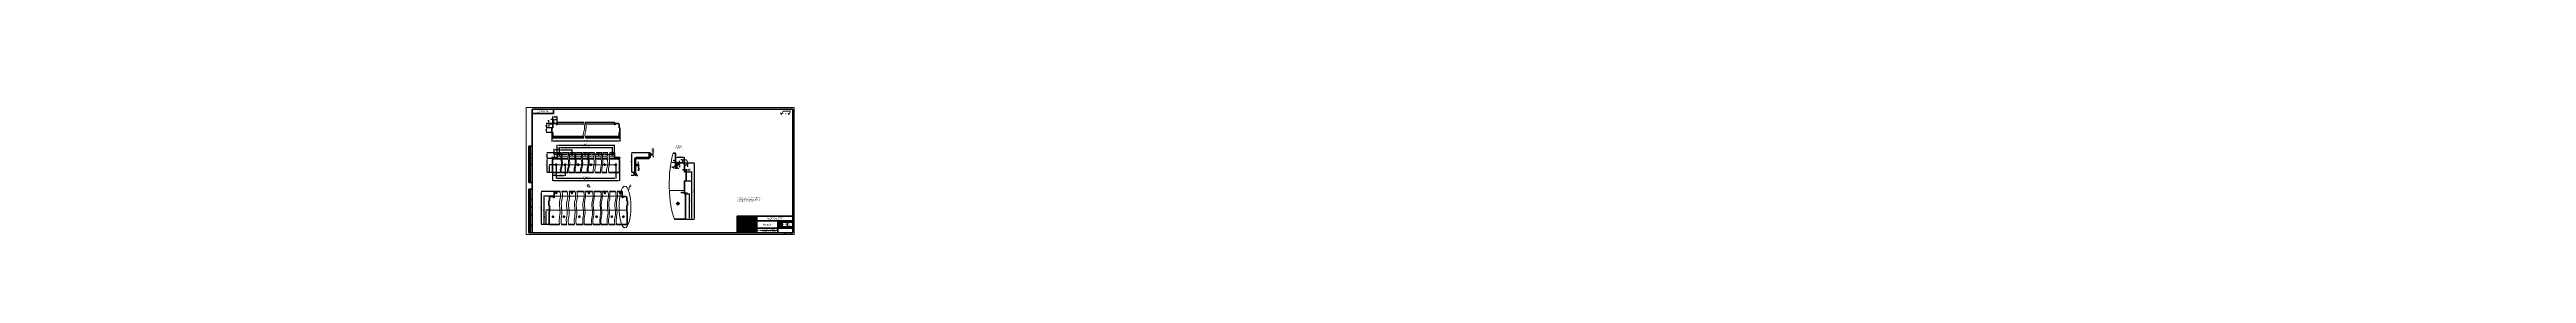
# Model space of a CAD drawing. Header units: millimetres. Extents: x 12064 to 35004, y -6103 to -2658.
# Drawn here: x 26769 to 35004, y -3147 to -2658 of the extents above; entities outside this region: 20.
import ezdxf

# ---------------------------------------------------------------- set-up
doc = ezdxf.new("R2010")
doc.units = ezdxf.units.MM
doc.linetypes.add('LT_03', pattern=[20.32, 12.7, -2.54, 2.54, -2.54])
doc.linetypes.add('LT_04', pattern=[20, 10, -2, 2, -2, 2, -2])
for name, color, linetype, lineweight in [('Layer_01', 5, 'Continuous', 13), ('Layer_02', 1, 'Continuous', 13), ('Layer_03', 5, 'LT_04', 13), ('Layer_04', 7, 'Continuous', 40), ('Layer_05', 6, 'Continuous', 13), ('Layer_06', 7, 'Continuous', 40), ('Layer_08', 5, 'Continuous', 13), ('Layer_09', 1, 'Continuous', 15), ('Layer_10', 6, 'Continuous', 15), ('Layer_11', 1, 'LT_03', 15), ('Layer_12', 6, 'Continuous', 15)]:
    doc.layers.add(name, color=color, linetype=linetype, lineweight=lineweight)
doc.styles.add('Style_01', font='ARIALNI.TTF', dxfattribs={"width": 0.9, "height": 3.5})
doc.dimstyles.new('DimStyle_01', dxfattribs={"dimtxt": 3.5, "dimasz": 3.5, "dimexe": 1.25, "dimexo": 0, "dimtad": 1, "dimdec": 1, "dimtxsty": 'Style_01', "dimcen": 2.5, "dimazin": 3, "dimtfac": 1, "dimtdec": 1, "dimtmove": 0, "dimatfit": 3})
doc.dimstyles.new('DimStyle_02', dxfattribs={"dimtxt": 3.5, "dimasz": 3.5, "dimexe": 1.25, "dimexo": 0, "dimtad": 1, "dimdec": 1, "dimlfac": 0.5, "dimtxsty": 'Style_01', "dimcen": 2.5, "dimazin": 3, "dimtfac": 1, "dimtdec": 1, "dimtmove": 0, "dimatfit": 3})
doc.dimstyles.new('DimStyle_04', dxfattribs={"dimtxt": 3.5, "dimasz": 3.5, "dimexe": 1.25, "dimexo": 0, "dimtad": 1, "dimdec": 0, "dimlfac": 0.5, "dimtxsty": 'Style_01', "dimcen": -2.5, "dimazin": 3, "dimtfac": 1, "dimtdec": 0, "dimtmove": 0, "dimatfit": 3})
pattern_1 = [(45, (12825.22, -7340.477), (-33.676, 33.676), []), (45, (12847.67, -7340.477), (-33.676, 33.676), [])]
pattern_2 = [(135, (12825.22, -7340.477), (-33.676, -33.676), []), (135, (12825.22, -7318.026), (-33.676, -33.676), [])]
pattern_3 = [(45, (13094.995, -4972.475), (-6.7352, 6.7352), []), (45, (13099.485, -4972.475), (-6.7352, 6.7352), [])]
pattern_4 = [(135, (13094.995, -4972.475), (-6.7352, -6.7352), []), (135, (13094.995, -4967.985), (-6.7352, -6.7352), [])]
pattern_5 = [(135, (11776.583, -5855.99), (-16.838, -16.838), []), (135, (11776.583, -5844.764), (-16.838, -16.838), [])]
pattern_6 = [(135, (11776.583, -5855.99), (-33.676, -33.676), []), (135, (11776.583, -5844.764), (-33.676, -33.676), []), (135, (11776.583, -5833.54), (-33.676, -33.676), []), (135, (11776.583, -5822.313), (-33.676, -33.676), [])]
pattern_7 = [(135, (12568.867, -5950.41), (-33.676, -33.676), []), (135, (12568.867, -5939.186), (-33.676, -33.676), []), (135, (12568.867, -5927.96), (-33.676, -33.676), []), (135, (12568.867, -5916.735), (-33.676, -33.676), [])]

# ---------------------------------------------------------------- blocks, each defined once
blk = doc.blocks.new('*D1449')
at = {"layer": 'Defpoints', "color": 0, "ltscale": 0.5}
for p in [(28431, -2913.2), (28441, -2939.2), (28450.1, -2913.2)]:
    blk.add_point(p, dxfattribs=at)
at = {"layer": 'Layer_09', "color": 0, "lineweight": -2, "ltscale": 0.5}
for p, q in [((28450.1, -2913.2), (28429.8, -2913.2)), ((28441, -2939.2), (28429.8, -2939.2)), ((28431, -2935.7), (28431, -2916.7))]:
    blk.add_line(p, q, dxfattribs=at)
at = {"layer": 'Layer_09', "color": 0, "ltscale": 0.5}
for points in [[(28430.4, -2916.7), (28431.6, -2916.7), (28431, -2913.2)], [(28430.4, -2935.7), (28431.6, -2935.7), (28431, -2939.2)]]:
    blk.add_solid(points, dxfattribs=at)
at = {"layer": 'Layer_09', "color": 0, "ltscale": 0.5, "insert": (28428.6, -2926.2), "char_height": 3.5, "attachment_point": 5, "rotation": 90, "style": 'Style_01'}
blk.add_mtext('26', dxfattribs=at)
blk = doc.blocks.new('*D1299')
at = {"layer": 'Defpoints', "color": 0, "ltscale": 0.5}
for p in [(28447.2, -2874), (28461.1, -2874), (28461.1, -2879.2)]:
    blk.add_point(p, dxfattribs=at)
at = {"layer": 'Layer_09', "color": 0, "lineweight": -2, "ltscale": 0.5}
for p, q in [((28461.1, -2874), (28445.9, -2874)), ((28461.1, -2879.2), (28445.9, -2879.2)), ((28447.2, -2870.5), (28447.2, -2860.9)), ((28447.2, -2879.2), (28447.2, -2874)), ((28447.2, -2882.7), (28447.2, -2886.2))]:
    blk.add_line(p, q, dxfattribs=at)
at = {"layer": 'Layer_09', "color": 0, "ltscale": 0.5}
for points in [[(28446.6, -2870.5), (28447.7, -2870.5), (28447.2, -2874)], [(28446.6, -2882.7), (28447.7, -2882.7), (28447.2, -2879.2)]]:
    blk.add_solid(points, dxfattribs=at)
at = {"layer": 'Layer_09', "color": 0, "ltscale": 0.5, "insert": (28444.4, -2863.9), "char_height": 3.5, "attachment_point": 5, "rotation": 90, "style": 'Style_01'}
blk.add_mtext('5,2', dxfattribs=at)
blk = doc.blocks.new('*D1450')
at = {"layer": 'Defpoints', "color": 0, "ltscale": 0.5}
for p in [(28457.2, -2874), (28647.6, -2848), (28647.6, -2874)]:
    blk.add_point(p, dxfattribs=at)
at = {"layer": 'Layer_09', "color": 0, "lineweight": -2, "ltscale": 0.5}
for p, q in [((28457.2, -2874), (28457.2, -2846.7)), ((28460.7, -2848), (28644.1, -2848)), ((28647.6, -2874), (28647.6, -2846.7))]:
    blk.add_line(p, q, dxfattribs=at)
at = {"layer": 'Layer_09', "color": 0, "ltscale": 0.5}
for points in [[(28460.7, -2847.4), (28460.7, -2848.5), (28457.2, -2848)], [(28644.1, -2847.4), (28644.1, -2848.5), (28647.6, -2848)]]:
    blk.add_solid(points, dxfattribs=at)
at = {"layer": 'Layer_09', "color": 0, "ltscale": 0.5, "insert": (28552.4, -2845.2), "char_height": 3.5, "attachment_point": 5, "style": 'Style_01'}
blk.add_mtext('802,2', dxfattribs=at)
blk = doc.blocks.new('*D1451')
at = {"layer": 'Defpoints', "color": 0, "ltscale": 0.5}
for p in [(28441, -2939.2), (28663.8, -2939.2), (28663.8, -2965.2)]:
    blk.add_point(p, dxfattribs=at)
at = {"layer": 'Layer_09', "color": 0, "lineweight": -2, "ltscale": 0.5}
for p, q in [((28441, -2939.2), (28441, -2966.4)), ((28663.8, -2939.2), (28663.8, -2966.4)), ((28444.5, -2965.2), (28660.3, -2965.2))]:
    blk.add_line(p, q, dxfattribs=at)
at = {"layer": 'Layer_09', "color": 0, "ltscale": 0.5}
for points in [[(28444.5, -2964.6), (28444.5, -2965.7), (28441, -2965.2)], [(28660.3, -2964.6), (28660.3, -2965.7), (28663.8, -2965.2)]]:
    blk.add_solid(points, dxfattribs=at)
at = {"layer": 'Layer_09', "color": 0, "ltscale": 0.5, "insert": (28552.4, -2962.4), "char_height": 3.5, "attachment_point": 5, "style": 'Style_01'}
blk.add_mtext('834,5', dxfattribs=at)
blk = doc.blocks.new('*D1452')
at = {"layer": 'Defpoints', "color": 0, "ltscale": 0.5}
for p in [(28423, -2892.2), (28439.4, -2892.2), (28441, -2939.2)]:
    blk.add_point(p, dxfattribs=at)
at = {"layer": 'Layer_09', "color": 0, "lineweight": -2, "ltscale": 0.5}
for p, q in [((28439.4, -2892.2), (28421.8, -2892.2)), ((28441, -2939.2), (28421.8, -2939.2)), ((28423, -2935.7), (28423, -2895.7))]:
    blk.add_line(p, q, dxfattribs=at)
at = {"layer": 'Layer_09', "color": 0, "ltscale": 0.5}
for points in [[(28422.4, -2895.7), (28423.6, -2895.7), (28423, -2892.2)], [(28422.4, -2935.7), (28423.6, -2935.7), (28423, -2939.2)]]:
    blk.add_solid(points, dxfattribs=at)
at = {"layer": 'Layer_09', "color": 0, "ltscale": 0.5, "insert": (28420.6, -2915.7), "char_height": 3.5, "attachment_point": 5, "rotation": 90, "style": 'Style_01'}
blk.add_mtext('47', dxfattribs=at)
blk = doc.blocks.new('*D1453')
at = {"layer": 'Defpoints', "color": 0, "ltscale": 0.5}
for p in [(28423, -2874), (28457.2, -2874), (28457.2, -2892.2)]:
    blk.add_point(p, dxfattribs=at)
at = {"layer": 'Layer_09', "color": 0, "lineweight": -2, "ltscale": 0.5}
for p, q in [((28457.2, -2874), (28421.8, -2874)), ((28423, -2888.7), (28423, -2877.5)), ((28457.2, -2892.2), (28421.8, -2892.2))]:
    blk.add_line(p, q, dxfattribs=at)
at = {"layer": 'Layer_09', "color": 0, "ltscale": 0.5}
for points in [[(28422.4, -2877.5), (28423.6, -2877.5), (28423, -2874)], [(28422.4, -2888.7), (28423.6, -2888.7), (28423, -2892.2)]]:
    blk.add_solid(points, dxfattribs=at)
at = {"layer": 'Layer_09', "color": 0, "ltscale": 0.5, "insert": (28420.3, -2883.1), "char_height": 3.5, "attachment_point": 5, "rotation": 90, "style": 'Style_01'}
blk.add_mtext('18,2', dxfattribs=at)
blk = doc.blocks.new('*D1454')
at = {"layer": 'Defpoints', "color": 0, "ltscale": 0.5}
for p in [(28441, -2916.3), (28441, -2949.2), (28453.3, -2916.3)]:
    blk.add_point(p, dxfattribs=at)
at = {"layer": 'Layer_09', "color": 0, "lineweight": -2, "ltscale": 0.5}
for p, q in [((28441, -2916.3), (28441, -2950.4)), ((28449.8, -2949.2), (28444.5, -2949.2)), ((28453.3, -2916.3), (28453.3, -2950.4))]:
    blk.add_line(p, q, dxfattribs=at)
at = {"layer": 'Layer_09', "color": 0, "ltscale": 0.5}
for points in [[(28444.5, -2948.6), (28444.5, -2949.7), (28441, -2949.2)], [(28449.8, -2948.6), (28449.8, -2949.7), (28453.3, -2949.2)]]:
    blk.add_solid(points, dxfattribs=at)
at = {"layer": 'Layer_09', "color": 0, "ltscale": 0.5, "insert": (28447.1, -2946.4), "char_height": 3.5, "attachment_point": 5, "style": 'Style_01'}
blk.add_mtext('12,25', dxfattribs=at)
blk = doc.blocks.new('*D1455')
at = {"layer": 'Defpoints', "color": 0, "ltscale": 0.5}
for p in [(28453.3, -2916.3), (28483, -2916.3), (28483, -2949.2)]:
    blk.add_point(p, dxfattribs=at)
at = {"layer": 'Layer_09', "color": 0, "lineweight": -2, "ltscale": 0.5}
for p, q in [((28453.3, -2916.3), (28453.3, -2950.4)), ((28456.8, -2949.2), (28479.5, -2949.2)), ((28483, -2916.3), (28483, -2950.4))]:
    blk.add_line(p, q, dxfattribs=at)
at = {"layer": 'Layer_09', "color": 0, "ltscale": 0.5}
for points in [[(28456.8, -2948.6), (28456.8, -2949.7), (28453.3, -2949.2)], [(28479.5, -2948.6), (28479.5, -2949.7), (28483, -2949.2)]]:
    blk.add_solid(points, dxfattribs=at)
at = {"layer": 'Layer_09', "color": 0, "ltscale": 0.5, "insert": (28468.1, -2946.8), "char_height": 3.5, "attachment_point": 5, "style": 'Style_01'}
blk.add_mtext('162', dxfattribs=at)
blk = doc.blocks.new('*D1456')
at = {"layer": 'Defpoints', "color": 0, "ltscale": 0.5}
for p in [(28453.3, -2916.3), (28651.5, -2916.3), (28651.5, -2957.2)]:
    blk.add_point(p, dxfattribs=at)
at = {"layer": 'Layer_09', "color": 0, "lineweight": -2, "ltscale": 0.5}
for p, q in [((28453.3, -2916.3), (28453.3, -2958.4)), ((28456.8, -2957.2), (28648, -2957.2)), ((28651.5, -2916.3), (28651.5, -2958.4))]:
    blk.add_line(p, q, dxfattribs=at)
at = {"layer": 'Layer_09', "color": 0, "ltscale": 0.5}
for points in [[(28456.8, -2956.6), (28456.8, -2957.7), (28453.3, -2957.2)], [(28648, -2956.6), (28648, -2957.7), (28651.5, -2957.2)]]:
    blk.add_solid(points, dxfattribs=at)
at = {"layer": 'Layer_09', "color": 0, "ltscale": 0.5, "insert": (28552.4, -2954.8), "char_height": 3.5, "attachment_point": 5, "style": 'Style_01'}
blk.add_mtext('162x5=810', dxfattribs=at)
blk = doc.blocks.new('*D1457')
at = {"layer": 'Defpoints', "color": 0, "ltscale": 0.5}
for p in [(28717.6, -2911.1), (28717.6, -2915.3), (28727.6, -2911.1)]:
    blk.add_point(p, dxfattribs=at)
at = {"layer": 'Layer_09', "color": 0, "lineweight": -2, "ltscale": 0.5}
for p, q in [((28717.6, -2911.1), (28728.9, -2911.1)), ((28717.6, -2915.3), (28728.9, -2915.3)), ((28727.6, -2907.6), (28727.6, -2904.1)), ((28727.6, -2911.1), (28727.6, -2915.3)), ((28727.6, -2918.8), (28727.6, -2933.8))]:
    blk.add_line(p, q, dxfattribs=at)
at = {"layer": 'Layer_09', "color": 0, "ltscale": 0.5}
for points in [[(28727, -2907.6), (28728.2, -2907.6), (28727.6, -2911.1)], [(28727, -2918.8), (28728.2, -2918.8), (28727.6, -2915.3)]]:
    blk.add_solid(points, dxfattribs=at)
at = {"layer": 'Layer_09', "color": 0, "ltscale": 0.5, "insert": (28727.6, -2928), "char_height": 3.5, "attachment_point": 5, "rotation": 90, "style": 'Style_01'}
blk.add_mtext('%%C4,2\\P6 отв.', dxfattribs=at)
blk = doc.blocks.new('*D1458')
at = {"layer": 'Defpoints', "color": 0, "ltscale": 0.5}
for p in [(28766, -2877.5), (28766, -2880.8), (28776, -2877.5)]:
    blk.add_point(p, dxfattribs=at)
at = {"layer": 'Layer_09', "color": 0, "lineweight": -2, "ltscale": 0.5}
for p, q in [((28766, -2877.5), (28777.3, -2877.5)), ((28766, -2880.8), (28777.3, -2880.8)), ((28776, -2874), (28776, -2859)), ((28776, -2880.8), (28776, -2877.5)), ((28776, -2884.3), (28776, -2887.8))]:
    blk.add_line(p, q, dxfattribs=at)
at = {"layer": 'Layer_09', "color": 0, "ltscale": 0.5}
for points in [[(28775.4, -2874), (28776.6, -2874), (28776, -2877.5)], [(28775.4, -2884.3), (28776.6, -2884.3), (28776, -2880.8)]]:
    blk.add_solid(points, dxfattribs=at)
at = {"layer": 'Layer_09', "color": 0, "ltscale": 0.5, "char_height": 3.5, "attachment_point": 5, "rotation": 90, "style": 'Style_01'}
for s, insert in [('%%C3,3', (28773.2, -2864.7)), ('5 отв.', (28778.4, -2864.7))]:
    blk.add_mtext(s, dxfattribs=dict(at, insert=insert))
blk = doc.blocks.new('*D1459')
at = {"layer": 'Defpoints', "color": 0, "ltscale": 0.5}
for p in [(28457.2, -2864), (28457.2, -2876), (28464.3, -2876)]:
    blk.add_point(p, dxfattribs=at)
at = {"layer": 'Layer_09', "color": 0, "lineweight": -2, "ltscale": 0.5}
for p, q in [((28453.7, -2864), (28450.2, -2864)), ((28457.2, -2876), (28457.2, -2862.7)), ((28464.3, -2864), (28457.2, -2864)), ((28464.3, -2876), (28464.3, -2862.7)), ((28467.8, -2864), (28471.3, -2864))]:
    blk.add_line(p, q, dxfattribs=at)
at = {"layer": 'Layer_09', "color": 0, "ltscale": 0.5}
for points in [[(28453.7, -2863.4), (28453.7, -2864.5), (28457.2, -2864)], [(28467.8, -2863.4), (28467.8, -2864.5), (28464.3, -2864)]]:
    blk.add_solid(points, dxfattribs=at)
at = {"layer": 'Layer_09', "color": 0, "ltscale": 0.5, "insert": (28460.7, -2861.2), "char_height": 3.5, "attachment_point": 5, "style": 'Style_01'}
blk.add_mtext('7,1', dxfattribs=at)
blk = doc.blocks.new('*D1300')
at = {"layer": 'Defpoints', "color": 0, "ltscale": 0.5}
for p in [(28464.3, -2879.2), (28506.4, -2864), (28506.4, -2879.2)]:
    blk.add_point(p, dxfattribs=at)
at = {"layer": 'Layer_09', "color": 0, "lineweight": -2, "ltscale": 0.5}
for p, q in [((28464.3, -2879.2), (28464.3, -2862.7)), ((28467.8, -2864), (28502.9, -2864)), ((28506.4, -2879.2), (28506.4, -2862.7))]:
    blk.add_line(p, q, dxfattribs=at)
at = {"layer": 'Layer_09', "color": 0, "ltscale": 0.5}
for points in [[(28467.8, -2863.4), (28467.8, -2864.5), (28464.3, -2864)], [(28502.9, -2863.4), (28502.9, -2864.5), (28506.4, -2864)]]:
    blk.add_solid(points, dxfattribs=at)
at = {"layer": 'Layer_09', "color": 0, "ltscale": 0.5, "insert": (28485.3, -2861.6), "char_height": 3.5, "attachment_point": 5, "style": 'Style_01'}
blk.add_mtext('197', dxfattribs=at)
blk = doc.blocks.new('*D1301')
at = {"layer": 'Defpoints', "color": 0, "ltscale": 0.5}
for p in [(28464.3, -2879.2), (28640.5, -2856), (28640.5, -2879.2)]:
    blk.add_point(p, dxfattribs=at)
at = {"layer": 'Layer_09', "color": 0, "lineweight": -2, "ltscale": 0.5}
for p, q in [((28464.3, -2879.2), (28464.3, -2854.7)), ((28467.8, -2856), (28637, -2856)), ((28640.5, -2879.2), (28640.5, -2854.7))]:
    blk.add_line(p, q, dxfattribs=at)
at = {"layer": 'Layer_09', "color": 0, "ltscale": 0.5}
for points in [[(28467.8, -2855.4), (28467.8, -2856.5), (28464.3, -2856)], [(28637, -2855.4), (28637, -2856.5), (28640.5, -2856)]]:
    blk.add_solid(points, dxfattribs=at)
at = {"layer": 'Layer_09', "color": 0, "ltscale": 0.5, "insert": (28552.4, -2853.6), "char_height": 3.5, "attachment_point": 5, "style": 'Style_01'}
blk.add_mtext('197x4=788', dxfattribs=at)
blk = doc.blocks.new('*D1460')
at = {"layer": 'Defpoints', "color": 0, "ltscale": 0.5}
for p in [(28714.6, -2939.2), (28714.6, -2949.2), (28717.6, -2939.2)]:
    blk.add_point(p, dxfattribs=at)
at = {"layer": 'Layer_09', "color": 0, "lineweight": -2, "ltscale": 0.5}
for p, q in [((28711.1, -2949.2), (28703, -2949.2)), ((28714.6, -2939.2), (28714.6, -2950.4)), ((28717.6, -2949.2), (28714.6, -2949.2)), ((28717.6, -2939.2), (28717.6, -2950.4)), ((28721.1, -2949.2), (28724.6, -2949.2))]:
    blk.add_line(p, q, dxfattribs=at)
at = {"layer": 'Layer_09', "color": 0, "ltscale": 0.5}
for points in [[(28711.1, -2948.6), (28711.1, -2949.7), (28714.6, -2949.2)], [(28721.1, -2948.6), (28721.1, -2949.7), (28717.6, -2949.2)]]:
    blk.add_solid(points, dxfattribs=at)
at = {"layer": 'Layer_09', "color": 0, "ltscale": 0.5, "insert": (28705.3, -2946.8), "char_height": 3.5, "attachment_point": 5, "style": 'Style_01'}
blk.add_mtext('3*', dxfattribs=at)
blk = doc.blocks.new('*D1461')
at = {"layer": 'Defpoints', "color": 0, "ltscale": 0.5}
for p in [(28704.6, -2874), (28766, -2874), (28717.6, -2939.2)]:
    blk.add_point(p, dxfattribs=at)
at = {"layer": 'Layer_09', "color": 0, "lineweight": -2, "ltscale": 0.5}
for p, q in [((28766, -2874), (28703.4, -2874)), ((28704.6, -2935.7), (28704.6, -2877.5)), ((28717.6, -2939.2), (28703.4, -2939.2))]:
    blk.add_line(p, q, dxfattribs=at)
at = {"layer": 'Layer_09', "color": 0, "ltscale": 0.5}
for points in [[(28704, -2877.5), (28705.2, -2877.5), (28704.6, -2874)], [(28704, -2935.7), (28705.2, -2935.7), (28704.6, -2939.2)]]:
    blk.add_solid(points, dxfattribs=at)
at = {"layer": 'Layer_09', "color": 0, "ltscale": 0.5, "insert": (28701.9, -2906.6), "char_height": 3.5, "attachment_point": 5, "rotation": 90, "style": 'Style_01'}
blk.add_mtext('65,2*', dxfattribs=at)
blk = doc.blocks.new('*D1462')
at = {"layer": 'Defpoints', "color": 0, "ltscale": 0.5}
for p in [(28439.4, -2790.9), (28665.4, -2790.9), (28665.4, -2834.4)]:
    blk.add_point(p, dxfattribs=at)
at = {"layer": 'Layer_09', "color": 0, "lineweight": -2, "ltscale": 0.5}
for p, q in [((28439.4, -2790.9), (28439.4, -2835.7)), ((28665.4, -2790.9), (28665.4, -2835.7)), ((28442.9, -2834.4), (28661.9, -2834.4))]:
    blk.add_line(p, q, dxfattribs=at)
at = {"layer": 'Layer_09', "color": 0, "ltscale": 0.5}
for points in [[(28442.9, -2833.8), (28442.9, -2835), (28439.4, -2834.4)], [(28661.9, -2833.8), (28661.9, -2835), (28665.4, -2834.4)]]:
    blk.add_solid(points, dxfattribs=at)
at = {"layer": 'Layer_09', "color": 0, "ltscale": 0.5, "insert": (28552.4, -2831.7), "char_height": 3.5, "attachment_point": 5, "style": 'Style_01'}
blk.add_mtext('837,8', dxfattribs=at)
blk = doc.blocks.new('*D1463')
at = {"layer": 'Defpoints', "color": 0, "ltscale": 0.5}
for p in [(28421.4, -2790.9), (28442.3, -2790.9), (28445.3, -2776)]:
    blk.add_point(p, dxfattribs=at)
at = {"layer": 'Layer_09', "color": 0, "lineweight": -2, "ltscale": 0.5}
for p, q in [((28445.3, -2776), (28420.1, -2776)), ((28442.3, -2790.9), (28420.1, -2790.9)), ((28421.4, -2779.5), (28421.4, -2787.4))]:
    blk.add_line(p, q, dxfattribs=at)
at = {"layer": 'Layer_09', "color": 0, "ltscale": 0.5}
for points in [[(28420.8, -2779.5), (28421.9, -2779.5), (28421.4, -2776)], [(28420.8, -2787.4), (28421.9, -2787.4), (28421.4, -2790.9)]]:
    blk.add_solid(points, dxfattribs=at)
at = {"layer": 'Layer_09', "color": 0, "ltscale": 0.5, "insert": (28418.6, -2783.5), "char_height": 3.5, "attachment_point": 5, "rotation": 90, "style": 'Style_01'}
blk.add_mtext('14,9', dxfattribs=at)
blk = doc.blocks.new('*D1464')
at = {"layer": 'Defpoints', "color": 0, "ltscale": 0.5}
for p in [(28429.4, -2776), (28442.3, -2779), (28445.3, -2776)]:
    blk.add_point(p, dxfattribs=at)
at = {"layer": 'Layer_09', "color": 0, "lineweight": -2, "ltscale": 0.5}
for p, q in [((28445.3, -2776), (28428.1, -2776)), ((28442.3, -2779), (28428.1, -2779)), ((28429.4, -2772.5), (28429.4, -2765.9)), ((28429.4, -2779), (28429.4, -2776)), ((28429.4, -2782.5), (28429.4, -2786))]:
    blk.add_line(p, q, dxfattribs=at)
at = {"layer": 'Layer_09', "color": 0, "ltscale": 0.5}
for points in [[(28428.8, -2772.5), (28429.9, -2772.5), (28429.4, -2776)], [(28428.8, -2782.5), (28429.9, -2782.5), (28429.4, -2779)]]:
    blk.add_solid(points, dxfattribs=at)
at = {"layer": 'Layer_09', "color": 0, "ltscale": 0.5, "insert": (28426.9, -2767.5), "char_height": 3.5, "attachment_point": 5, "rotation": 90, "style": 'Style_01'}
blk.add_mtext('3', dxfattribs=at)
blk = doc.blocks.new('*D1465')
at = {"layer": 'Defpoints', "color": 0, "ltscale": 0.5}
for p in [(28442.3, -2779), (28445.3, -2763), (28445.3, -2776)]:
    blk.add_point(p, dxfattribs=at)
at = {"layer": 'Layer_09', "color": 0, "lineweight": -2, "ltscale": 0.5}
for p, q in [((28438.8, -2763), (28435.3, -2763)), ((28442.3, -2779), (28442.3, -2761.8)), ((28442.3, -2763), (28445.3, -2763)), ((28445.3, -2776), (28445.3, -2761.8)), ((28448.8, -2763), (28455.3, -2763))]:
    blk.add_line(p, q, dxfattribs=at)
at = {"layer": 'Layer_09', "color": 0, "ltscale": 0.5}
for points in [[(28438.8, -2762.4), (28438.8, -2763.6), (28442.3, -2763)], [(28448.8, -2762.4), (28448.8, -2763.6), (28445.3, -2763)]]:
    blk.add_solid(points, dxfattribs=at)
at = {"layer": 'Layer_09', "color": 0, "ltscale": 0.5, "insert": (28453.8, -2760.6), "char_height": 3.5, "attachment_point": 5, "style": 'Style_01'}
blk.add_mtext('3', dxfattribs=at)
blk = doc.blocks.new('*D1466')
at = {"layer": 'Defpoints', "color": 0, "ltscale": 0.5}
for p in [(28421.4, -2790.9), (28439.4, -2790.9), (28439.4, -2805.9)]:
    blk.add_point(p, dxfattribs=at)
at = {"layer": 'Layer_09', "color": 0, "lineweight": -2, "ltscale": 0.5}
for p, q in [((28439.4, -2790.9), (28420.1, -2790.9)), ((28421.4, -2802.4), (28421.4, -2794.4)), ((28439.4, -2805.9), (28420.1, -2805.9))]:
    blk.add_line(p, q, dxfattribs=at)
at = {"layer": 'Layer_09', "color": 0, "ltscale": 0.5}
for points in [[(28420.8, -2794.4), (28421.9, -2794.4), (28421.4, -2790.9)], [(28420.8, -2802.4), (28421.9, -2802.4), (28421.4, -2805.9)]]:
    blk.add_solid(points, dxfattribs=at)
at = {"layer": 'Layer_09', "color": 0, "ltscale": 0.5, "insert": (28418.9, -2798.4), "char_height": 3.5, "attachment_point": 5, "rotation": 90, "style": 'Style_01'}
blk.add_mtext('15', dxfattribs=at)
blk = doc.blocks.new('*D1467')
at = {"layer": 'Defpoints', "color": 0, "ltscale": 0.5}
for p in [(28442.3, -2755), (28442.3, -2779), (28457.2, -2773)]:
    blk.add_point(p, dxfattribs=at)
at = {"layer": 'Layer_09', "color": 0, "lineweight": -2, "ltscale": 0.5}
for p, q in [((28442.3, -2779), (28442.3, -2753.8)), ((28453.7, -2755), (28445.8, -2755)), ((28457.2, -2773), (28457.2, -2753.8))]:
    blk.add_line(p, q, dxfattribs=at)
at = {"layer": 'Layer_09', "color": 0, "ltscale": 0.5}
for points in [[(28445.8, -2754.4), (28445.8, -2755.6), (28442.3, -2755)], [(28453.7, -2754.4), (28453.7, -2755.6), (28457.2, -2755)]]:
    blk.add_solid(points, dxfattribs=at)
at = {"layer": 'Layer_09', "color": 0, "ltscale": 0.5, "insert": (28449.7, -2752.3), "char_height": 3.5, "attachment_point": 5, "style": 'Style_01'}
blk.add_mtext('14,9', dxfattribs=at)
blk = doc.blocks.new('*D1468')
at = {"layer": 'Defpoints', "color": 0, "ltscale": 0.5}
for p in [(28420.5, -3063.9), (28430.5, -3111.4), (28431.7, -3063.9)]:
    blk.add_point(p, dxfattribs=at)
at = {"layer": 'Layer_09', "color": 0, "lineweight": -2, "ltscale": 0.5}
for p, q in [((28431.7, -3063.9), (28419.2, -3063.9)), ((28430.5, -3111.4), (28419.2, -3111.4)), ((28420.5, -3107.9), (28420.5, -3067.4))]:
    blk.add_line(p, q, dxfattribs=at)
at = {"layer": 'Layer_09', "color": 0, "ltscale": 0.5}
for points in [[(28419.9, -3067.4), (28421, -3067.4), (28420.5, -3063.9)], [(28419.9, -3107.9), (28421, -3107.9), (28420.5, -3111.4)]]:
    blk.add_solid(points, dxfattribs=at)
at = {"layer": 'Layer_09', "color": 0, "ltscale": 0.5, "insert": (28417.7, -3087.7), "char_height": 3.5, "attachment_point": 5, "rotation": 90, "style": 'Style_01'}
blk.add_mtext('47,5', dxfattribs=at)
blk = doc.blocks.new('*D1469')
at = {"layer": 'Defpoints', "color": 0, "ltscale": 0.5}
for p in [(28446.6, -3017.4), (28412.5, -3111.4), (28430.5, -3111.4)]:
    blk.add_point(p, dxfattribs=at)
at = {"layer": 'Layer_09', "color": 0, "lineweight": -2, "ltscale": 0.5}
for p, q in [((28446.6, -3017.4), (28411.2, -3017.4)), ((28412.5, -3020.9), (28412.5, -3107.9)), ((28430.5, -3111.4), (28411.2, -3111.4))]:
    blk.add_line(p, q, dxfattribs=at)
at = {"layer": 'Layer_09', "color": 0, "ltscale": 0.5}
for points in [[(28411.9, -3020.9), (28413, -3020.9), (28412.5, -3017.4)], [(28411.9, -3107.9), (28413, -3107.9), (28412.5, -3111.4)]]:
    blk.add_solid(points, dxfattribs=at)
at = {"layer": 'Layer_09', "color": 0, "ltscale": 0.5, "insert": (28410.1, -3064.4), "char_height": 3.5, "attachment_point": 5, "rotation": 90, "style": 'Style_01'}
blk.add_mtext('94', dxfattribs=at)
blk = doc.blocks.new('*D1470')
at = {"layer": 'Defpoints', "color": 0, "ltscale": 0.5}
for p in [(28404.5, -3001.7), (28446.6, -3001.7), (28430.5, -3111.4)]:
    blk.add_point(p, dxfattribs=at)
at = {"layer": 'Layer_09', "color": 0, "lineweight": -2, "ltscale": 0.5}
for p, q in [((28446.6, -3001.7), (28403.2, -3001.7)), ((28404.5, -3107.9), (28404.5, -3005.2)), ((28430.5, -3111.4), (28403.2, -3111.4))]:
    blk.add_line(p, q, dxfattribs=at)
at = {"layer": 'Layer_09', "color": 0, "ltscale": 0.5}
for points in [[(28403.9, -3005.2), (28405, -3005.2), (28404.5, -3001.7)], [(28403.9, -3107.9), (28405, -3107.9), (28404.5, -3111.4)]]:
    blk.add_solid(points, dxfattribs=at)
at = {"layer": 'Layer_09', "color": 0, "ltscale": 0.5, "insert": (28401.7, -3056.6), "char_height": 3.5, "attachment_point": 5, "rotation": 90, "style": 'Style_01'}
blk.add_mtext('109,7', dxfattribs=at)
blk = doc.blocks.new('*D1471')
at = {"layer": 'Defpoints', "color": 0, "ltscale": 0.5}
for p in [(28882.8, -3009.9), (28896.1, -3009.9), (28882.8, -3093.9)]:
    blk.add_point(p, dxfattribs=at)
at = {"layer": 'Layer_09', "color": 0, "lineweight": -2, "ltscale": 0.5}
for p, q in [((28882.8, -3009.9), (28897.3, -3009.9)), ((28896.1, -3090.4), (28896.1, -3013.4)), ((28882.8, -3093.9), (28897.3, -3093.9))]:
    blk.add_line(p, q, dxfattribs=at)
at = {"layer": 'Layer_09', "color": 0, "ltscale": 0.5}
for points in [[(28895.5, -3013.4), (28896.6, -3013.4), (28896.1, -3009.9)], [(28895.5, -3090.4), (28896.6, -3090.4), (28896.1, -3093.9)]]:
    blk.add_solid(points, dxfattribs=at)
at = {"layer": 'Layer_09', "color": 0, "ltscale": 0.5, "insert": (28893.7, -3051.9), "char_height": 3.5, "attachment_point": 5, "rotation": 90, "style": 'Style_01'}
blk.add_mtext('42', dxfattribs=at)
blk = doc.blocks.new('*D1472')
at = {"layer": 'Defpoints', "color": 0, "ltscale": 0.5}
for p in [(28886.1, -2966.8), (28904, -2966.8), (28882.8, -3093.9)]:
    blk.add_point(p, dxfattribs=at)
at = {"layer": 'Layer_09', "color": 0, "lineweight": -2, "ltscale": 0.5}
for p, q in [((28886.1, -2966.8), (28905.3, -2966.8)), ((28904, -3090.4), (28904, -2970.3)), ((28882.8, -3093.9), (28905.3, -3093.9))]:
    blk.add_line(p, q, dxfattribs=at)
at = {"layer": 'Layer_09', "color": 0, "ltscale": 0.5}
for points in [[(28903.4, -2970.3), (28904.6, -2970.3), (28904, -2966.8)], [(28903.4, -3090.4), (28904.6, -3090.4), (28904, -3093.9)]]:
    blk.add_solid(points, dxfattribs=at)
at = {"layer": 'Layer_09', "color": 0, "ltscale": 0.5, "insert": (28901.3, -3030.3), "char_height": 3.5, "attachment_point": 5, "rotation": 90, "style": 'Style_01'}
blk.add_mtext('63,6', dxfattribs=at)
blk = doc.blocks.new('*D1473')
at = {"layer": 'Defpoints', "color": 0, "ltscale": 0.5}
for p in [(28874.3, -2907), (28882.8, -3093.9), (28912, -3093.9)]:
    blk.add_point(p, dxfattribs=at)
at = {"layer": 'Layer_09', "color": 0, "lineweight": -2, "ltscale": 0.5}
for p, q in [((28874.3, -2907), (28913.3, -2907)), ((28912, -2910.5), (28912, -3090.4)), ((28882.8, -3093.9), (28913.3, -3093.9))]:
    blk.add_line(p, q, dxfattribs=at)
at = {"layer": 'Layer_09', "color": 0, "ltscale": 0.5}
for points in [[(28911.4, -2910.5), (28912.6, -2910.5), (28912, -2907)], [(28911.4, -3090.4), (28912.6, -3090.4), (28912, -3093.9)]]:
    blk.add_solid(points, dxfattribs=at)
at = {"layer": 'Layer_09', "color": 0, "ltscale": 0.5, "insert": (28909.3, -3000.4), "char_height": 3.5, "attachment_point": 5, "rotation": 90, "style": 'Style_01'}
blk.add_mtext('93,5', dxfattribs=at)
blk = doc.blocks.new('*D1474')
at = {"layer": 'Defpoints', "color": 0, "ltscale": 0.5}
for p in [(28886.1, -2936.8), (28904, -2936.8), (28886.1, -2966.8)]:
    blk.add_point(p, dxfattribs=at)
at = {"layer": 'Layer_09', "color": 0, "lineweight": -2, "ltscale": 0.5}
for p, q in [((28886.1, -2936.8), (28905.3, -2936.8)), ((28904, -2963.3), (28904, -2940.3)), ((28886.1, -2966.8), (28905.3, -2966.8))]:
    blk.add_line(p, q, dxfattribs=at)
at = {"layer": 'Layer_09', "color": 0, "ltscale": 0.5}
for points in [[(28903.4, -2940.3), (28904.6, -2940.3), (28904, -2936.8)], [(28903.4, -2963.3), (28904.6, -2963.3), (28904, -2966.8)]]:
    blk.add_solid(points, dxfattribs=at)
at = {"layer": 'Layer_09', "color": 0, "ltscale": 0.5, "insert": (28901.6, -2951.8), "char_height": 3.5, "attachment_point": 5, "rotation": 90, "style": 'Style_01'}
blk.add_mtext('15', dxfattribs=at)
blk = doc.blocks.new('*D1302')
at = {"layer": 'Defpoints', "color": 0, "ltscale": 0.5}
for p in [(28880.3, -2936.8), (28886.1, -2929.6), (28886.1, -2936.8)]:
    blk.add_point(p, dxfattribs=at)
at = {"layer": 'Layer_09', "color": 0, "lineweight": -2, "ltscale": 0.5}
for p, q in [((28876.8, -2929.6), (28873.3, -2929.6)), ((28880.3, -2936.8), (28880.3, -2928.4)), ((28880.3, -2929.6), (28886.1, -2929.6)), ((28886.1, -2936.8), (28886.1, -2928.4)), ((28889.6, -2929.6), (28899.1, -2929.6))]:
    blk.add_line(p, q, dxfattribs=at)
at = {"layer": 'Layer_09', "color": 0, "ltscale": 0.5}
for points in [[(28876.8, -2929), (28876.8, -2930.2), (28880.3, -2929.6)], [(28889.6, -2929), (28889.6, -2930.2), (28886.1, -2929.6)]]:
    blk.add_solid(points, dxfattribs=at)
at = {"layer": 'Layer_09', "color": 0, "ltscale": 0.5, "insert": (28896.1, -2926.9), "char_height": 3.5, "attachment_point": 5, "style": 'Style_01'}
blk.add_mtext('2,9', dxfattribs=at)
blk = doc.blocks.new('*D1475')
at = {"layer": 'Defpoints', "color": 0, "ltscale": 0.5}
for p in [(28880.3, -3006.3), (28880.3, -3009.9), (28882.8, -3009.9)]:
    blk.add_point(p, dxfattribs=at)
at = {"layer": 'Layer_09', "color": 0, "lineweight": -2, "ltscale": 0.5}
for p, q in [((28876.8, -3006.3), (28867.5, -3006.3)), ((28880.3, -3009.9), (28880.3, -3005.1)), ((28882.8, -3006.3), (28880.3, -3006.3)), ((28882.8, -3009.9), (28882.8, -3005.1)), ((28886.3, -3006.3), (28889.8, -3006.3))]:
    blk.add_line(p, q, dxfattribs=at)
at = {"layer": 'Layer_09', "color": 0, "ltscale": 0.5}
for points in [[(28876.8, -3005.7), (28876.8, -3006.9), (28880.3, -3006.3)], [(28886.3, -3005.7), (28886.3, -3006.9), (28882.8, -3006.3)]]:
    blk.add_solid(points, dxfattribs=at)
at = {"layer": 'Layer_09', "color": 0, "ltscale": 0.5, "insert": (28870.4, -3003.6), "char_height": 3.5, "attachment_point": 5, "style": 'Style_01'}
blk.add_mtext('1,3', dxfattribs=at)
blk = doc.blocks.new('*D1476')
at = {"layer": 'Defpoints', "color": 0, "ltscale": 0.5}
for p in [(28874.3, -2907), (28880.3, -2913), (28890.3, -2913)]:
    blk.add_point(p, dxfattribs=at)
at = {"layer": 'Layer_09', "color": 0, "lineweight": -2, "ltscale": 0.5}
for p, q in [((28874.3, -2907), (28891.5, -2907)), ((28880.3, -2913), (28891.5, -2913)), ((28890.3, -2903.5), (28890.3, -2900)), ((28890.3, -2907), (28890.3, -2913)), ((28890.3, -2916.5), (28890.3, -2920))]:
    blk.add_line(p, q, dxfattribs=at)
at = {"layer": 'Layer_09', "color": 0, "ltscale": 0.5}
for points in [[(28889.7, -2903.5), (28890.9, -2903.5), (28890.3, -2907)], [(28889.7, -2916.5), (28890.9, -2916.5), (28890.3, -2913)]]:
    blk.add_solid(points, dxfattribs=at)
at = {"layer": 'Layer_09', "color": 0, "ltscale": 0.5, "insert": (28887.9, -2910), "char_height": 3.5, "attachment_point": 5, "rotation": 90, "style": 'Style_01'}
blk.add_mtext('3', dxfattribs=at)
blk = doc.blocks.new('*D1477')
at = {"layer": 'Defpoints', "color": 0, "ltscale": 0.5}
for p in [(28874.3, -2897), (28874.3, -2907), (28880.3, -2913)]:
    blk.add_point(p, dxfattribs=at)
at = {"layer": 'Layer_09', "color": 0, "lineweight": -2, "ltscale": 0.5}
for p, q in [((28870.8, -2897), (28867.3, -2897)), ((28874.3, -2907), (28874.3, -2895.7)), ((28880.3, -2897), (28874.3, -2897)), ((28880.3, -2913), (28880.3, -2895.7)), ((28883.8, -2897), (28887.3, -2897))]:
    blk.add_line(p, q, dxfattribs=at)
at = {"layer": 'Layer_09', "color": 0, "ltscale": 0.5}
for points in [[(28870.8, -2896.4), (28870.8, -2897.5), (28874.3, -2897)], [(28883.8, -2896.4), (28883.8, -2897.5), (28880.3, -2897)]]:
    blk.add_solid(points, dxfattribs=at)
at = {"layer": 'Layer_09', "color": 0, "ltscale": 0.5, "insert": (28877.3, -2894.5), "char_height": 3.5, "attachment_point": 5, "style": 'Style_01'}
blk.add_mtext('3', dxfattribs=at)
blk = doc.blocks.new('*D1478')
at = {"layer": 'Defpoints', "color": 0, "ltscale": 0.5}
for p in [(28850.5, -2889), (28850.5, -2913), (28880.3, -2913)]:
    blk.add_point(p, dxfattribs=at)
at = {"layer": 'Layer_09', "color": 0, "lineweight": -2, "ltscale": 0.5}
for p, q in [((28850.5, -2913), (28850.5, -2887.7)), ((28876.8, -2889), (28854, -2889)), ((28880.3, -2913), (28880.3, -2887.7))]:
    blk.add_line(p, q, dxfattribs=at)
at = {"layer": 'Layer_09', "color": 0, "ltscale": 0.5}
for points in [[(28854, -2888.4), (28854, -2889.5), (28850.5, -2889)], [(28876.8, -2888.4), (28876.8, -2889.5), (28880.3, -2889)]]:
    blk.add_solid(points, dxfattribs=at)
at = {"layer": 'Layer_09', "color": 0, "ltscale": 0.5, "insert": (28865.4, -2886.2), "char_height": 3.5, "attachment_point": 5, "style": 'Style_01'}
blk.add_mtext('14,9', dxfattribs=at)
blk = doc.blocks.new('*D1303')
at = {"layer": 'Defpoints', "color": 0, "ltscale": 0.5}
for p in [(28850.5, -2910.9), (28854.5, -2910.9), (28854.5, -2924.1)]:
    blk.add_point(p, dxfattribs=at)
at = {"layer": 'Layer_09', "color": 0, "lineweight": -2, "ltscale": 0.5}
for p, q in [((28847, -2924.1), (28843.5, -2924.1)), ((28850.5, -2910.9), (28850.5, -2925.3)), ((28850.5, -2924.1), (28854.5, -2924.1)), ((28854.5, -2910.9), (28854.5, -2925.3)), ((28858, -2924.1), (28861.5, -2924.1))]:
    blk.add_line(p, q, dxfattribs=at)
at = {"layer": 'Layer_09', "color": 0, "ltscale": 0.5}
for points in [[(28847, -2923.5), (28847, -2924.7), (28850.5, -2924.1)], [(28858, -2923.5), (28858, -2924.7), (28854.5, -2924.1)]]:
    blk.add_solid(points, dxfattribs=at)
at = {"layer": 'Layer_09', "color": 0, "ltscale": 0.5, "insert": (28852.5, -2921.7), "char_height": 3.5, "attachment_point": 5, "style": 'Style_01'}
blk.add_mtext('2', dxfattribs=at)
blk = doc.blocks.new('*D1304')
at = {"layer": 'Defpoints', "color": 0, "ltscale": 0.5}
for p in [(28852.5, -2913.9), (28858.5, -2906.9), (28863.9, -2906.9)]:
    blk.add_point(p, dxfattribs=at)
at = {"layer": 'Layer_09', "color": 0, "lineweight": -2, "ltscale": 0.5}
for p, q in [((28852.5, -2913.9), (28865.1, -2913.9)), ((28858.5, -2906.9), (28865.1, -2906.9)), ((28863.9, -2903.4), (28863.9, -2899.9)), ((28863.9, -2913.9), (28863.9, -2906.9)), ((28863.9, -2917.4), (28863.9, -2920.9))]:
    blk.add_line(p, q, dxfattribs=at)
at = {"layer": 'Layer_09', "color": 0, "ltscale": 0.5}
for points in [[(28863.3, -2903.4), (28864.5, -2903.4), (28863.9, -2906.9)], [(28863.3, -2917.4), (28864.5, -2917.4), (28863.9, -2913.9)]]:
    blk.add_solid(points, dxfattribs=at)
at = {"layer": 'Layer_09', "color": 0, "ltscale": 0.5, "insert": (28861.1, -2910.4), "char_height": 3.5, "attachment_point": 5, "rotation": 90, "style": 'Style_01'}
blk.add_mtext('3,5', dxfattribs=at)
blk = doc.blocks.new('*D1305')
at = {"layer": 'Defpoints', "color": 0, "ltscale": 0.5}
for p in [(28850.9, -2915.2), (28852.5, -2913.9)]:
    blk.add_point(p, dxfattribs=at)
at = {"layer": 'Layer_09', "color": 0, "lineweight": -2, "ltscale": 0.5}
for p, q in [((28837.8, -2921.6), (28842.6, -2921.6)), ((28842.6, -2921.6), (28848.1, -2917.3)), ((28852.5, -2913.9), (28850.9, -2915.2))]:
    blk.add_line(p, q, dxfattribs=at)
at = {"layer": 'Layer_09', "color": 0, "ltscale": 0.5}
blk.add_solid([(28847.8, -2916.8), (28848.5, -2917.8), (28850.9, -2915.2)], dxfattribs=at)
at = {"layer": 'Layer_09', "color": 0, "ltscale": 0.5, "insert": (28839.9, -2919.2), "char_height": 3.5, "attachment_point": 5, "style": 'Style_01'}
blk.add_mtext('R1', dxfattribs=at)
blk = doc.blocks.new('*D1306')
at = {"layer": 'Defpoints', "color": 0, "ltscale": 0.5}
for p in [(28855.8, -2908), (28858.5, -2910.9)]:
    blk.add_point(p, dxfattribs=at)
at = {"layer": 'Layer_09', "color": 0, "lineweight": -2, "ltscale": 0.5}
for p, q in [((28842.8, -2899), (28847.9, -2899)), ((28847.9, -2899), (28853.5, -2905.4)), ((28858.5, -2910.9), (28855.8, -2908))]:
    blk.add_line(p, q, dxfattribs=at)
at = {"layer": 'Layer_09', "color": 0, "ltscale": 0.5}
blk.add_solid([(28853.9, -2905), (28853.1, -2905.7), (28855.8, -2908)], dxfattribs=at)
at = {"layer": 'Layer_09', "color": 0, "ltscale": 0.5, "insert": (28845, -2896.7), "char_height": 3.5, "attachment_point": 5, "style": 'Style_01'}
blk.add_mtext('R2', dxfattribs=at)

msp = doc.modelspace()

# ---------------------------------------------------------------- hatches: boundary and pattern name
at = {"linetype": 'Continuous', "lineweight": 18}
h = msp.add_hatch(dxfattribs=at)
h.set_pattern_fill('ANSI32', style=0)
h.set_pattern_definition([(45, (13843.823, -4264.557), (-6.7352, 6.7352), []), (45, (13848.313, -4264.557), (-6.7352, 6.7352), [])])
edge = h.paths.add_edge_path(flags=0)
edge.add_line((14080.83, -4014.42), (14080.83, -4016.42))
edge.add_arc((14080.63, -4016.42), 0.2, 270, 360, ccw=False)
edge.add_line((14080.63, -4016.62), (14078.63, -4016.62))
edge.add_line((14078.63, -4016.62), (14078.63, -4016.82))
edge.add_line((14078.63, -4016.82), (14080.63, -4016.82))
edge.add_arc((14080.63, -4016.42), 0.4, 270, 360)
edge.add_line((14081.03, -4016.42), (14081.03, -4014.42))
edge.add_line((14081.03, -4014.42), (14080.83, -4014.42))
h = msp.add_hatch(dxfattribs=at)
h.set_pattern_fill('ANSI32', angle=90, style=0)
h.set_pattern_definition(pattern_4)
h.paths.add_polyline_path([(13096.5, -4722.5), (13096.5, -4719.65), (13096.36, -4719.65), (13096.36, -4722.5)], flags=0)
h = msp.add_hatch(dxfattribs=at)
h.set_pattern_fill('ANSI32', angle=90, style=0)
h.set_pattern_definition(pattern_4)
edge = h.paths.add_edge_path(flags=0)
edge.add_arc((13096.97, -4721.15), 0.8, 290.975987, 349.412871)
edge.add_arc((13096.97, -4721.44), 0.8, 10.587129, 69.024013)
edge.add_line((13097.26, -4720.7), (13097.26, -4721))
edge.add_line((13097.26, -4721), (13096.92, -4721))
edge.add_line((13096.92, -4721), (13096.92, -4720.65))
edge.add_line((13096.92, -4720.65), (13096.76, -4720.65))
edge.add_line((13096.76, -4720.65), (13096.76, -4721.1))
edge.add_line((13096.76, -4721.1), (13097.06, -4721.1))
edge.add_line((13097.06, -4721.1), (13097.06, -4721.5))
edge.add_line((13097.06, -4721.5), (13096.76, -4721.5))
edge.add_line((13096.76, -4721.5), (13096.76, -4721.95))
edge.add_line((13096.76, -4721.95), (13096.92, -4721.95))
edge.add_line((13096.92, -4721.95), (13096.92, -4721.6))
edge.add_line((13096.92, -4721.6), (13097.26, -4721.6))
edge.add_line((13097.26, -4721.6), (13097.26, -4721.9))
h = msp.add_hatch(dxfattribs=at)
h.set_pattern_fill('ANSI32', style=0)
h.set_pattern_definition(pattern_3)
h.paths.add_polyline_path([(13096.92, -4722.5), (13097.06, -4722.5), (13097.06, -4721.6), (13096.92, -4721.6)], flags=0)
h = msp.add_hatch(dxfattribs=at)
h.set_pattern_fill('ANSI32', angle=90, style=0)
h.set_pattern_definition(pattern_4)
edge = h.paths.add_edge_path(flags=0)
edge.add_line((13097.26, -4724.3), (13097.26, -4721.6))
edge.add_line((13097.26, -4721.6), (13097.06, -4721.6))
edge.add_line((13097.06, -4721.6), (13097.06, -4724.3))
edge.add_arc((13097.46, -4724.3), 0.4, 180, 270)
edge.add_line((13097.46, -4724.7), (13101.06, -4724.7))
edge.add_line((13101.06, -4724.7), (13101.06, -4724.5))
edge.add_line((13101.06, -4724.5), (13097.46, -4724.5))
edge.add_arc((13097.46, -4724.3), 0.2, 180, 270, ccw=False)
h = msp.add_hatch(dxfattribs=at)
h.set_pattern_fill('ANSI32', style=0)
h.set_pattern_definition(pattern_3)
h.paths.add_polyline_path([(13097.46, -4721), (13097.46, -4719.7), (13097.26, -4719.7), (13097.26, -4721)], flags=0)
h = msp.add_hatch(dxfattribs=at)
h.set_pattern_fill('ANSI32', scale=2.5, angle=90, style=0)
h.set_pattern_definition(pattern_5)
h.paths.add_polyline_path([(12064.38, -5413.86), (12064.38, -5406.74), (12064.03, -5406.74), (12064.03, -5413.86)], flags=0)
h = msp.add_hatch(dxfattribs=at)
h.set_pattern_fill('ANSI34', scale=2.5, angle=90, style=0)
h.set_pattern_definition(pattern_6)
h.paths.add_polyline_path([(12069.53, -5419.16), (12065.53, -5419.16), (12065.53, -5420.76), (12069.53, -5420.76)], flags=0)
h = msp.add_hatch(dxfattribs=at)
h.set_pattern_fill('ANSI32', scale=2.5, angle=90, style=0)
h.set_pattern_definition(pattern_5)
edge = h.paths.add_edge_path(flags=0)
edge.add_line((12196.78, -5407.36), (12196.78, -5417.86))
edge.add_line((12196.78, -5417.86), (12197.28, -5417.86))
edge.add_line((12197.28, -5417.86), (12197.28, -5407.36))
edge.add_arc((12196.28, -5407.36), 1, 0, 90)
edge.add_line((12196.28, -5406.36), (12182.53, -5406.36))
edge.add_line((12182.53, -5406.36), (12182.53, -5406.86))
edge.add_line((12182.53, -5406.86), (12196.28, -5406.86))
edge.add_arc((12196.28, -5407.36), 0.5, 0, 90, ccw=False)
h = msp.add_hatch(dxfattribs=at)
h.set_pattern_fill('ANSI32', scale=2.5, style=0)
h.set_pattern_definition([(45, (11776.583, -5855.99), (-16.838, 16.838), []), (45, (11787.808, -5855.99), (-16.838, 16.838), [])])
edge = h.paths.add_edge_path(flags=0)
edge.add_line((12200.03, -5413.76), (12200.03, -5420.26))
edge.add_arc((12199.53, -5420.26), 0.5, 270, 360, ccw=False)
edge.add_line((12199.53, -5420.76), (12194.53, -5420.76))
edge.add_line((12194.53, -5420.76), (12194.53, -5421.26))
edge.add_line((12194.53, -5421.26), (12199.53, -5421.26))
edge.add_arc((12199.53, -5420.26), 1, 270, 360)
edge.add_line((12200.53, -5420.26), (12200.53, -5413.76))
edge.add_line((12200.53, -5413.76), (12200.03, -5413.76))
h = msp.add_hatch(dxfattribs=at)
h.set_pattern_fill('ANSI34', scale=2.5, angle=90, style=0)
h.set_pattern_definition(pattern_6)
h.paths.add_polyline_path([(12194.53, -5420.76), (12198.53, -5420.76), (12198.53, -5419.16), (12194.53, -5419.16)], flags=0)
h = msp.add_hatch(dxfattribs=at)
h.set_pattern_fill('ANSI34', scale=2.5, angle=90, style=0)
h.set_pattern_definition(pattern_7)
h.paths.add_polyline_path([(12861.81, -5513.59), (12857.81, -5513.59), (12857.81, -5515.19), (12861.81, -5515.19)], flags=0)
h = msp.add_hatch(dxfattribs=at)
h.set_pattern_fill('ANSI34', scale=2.5, angle=90, style=0)
h.set_pattern_definition(pattern_7)
h.paths.add_polyline_path([(12986.81, -5515.19), (12990.81, -5515.19), (12990.81, -5513.59), (12986.81, -5513.59)], flags=0)
h = msp.add_hatch(dxfattribs=at)
h.set_pattern_fill('ANSI32', scale=5, angle=90, style=0)
h.set_pattern_definition(pattern_2)
h.paths.add_polyline_path([(12832.75, -6090.59), (12832.75, -6076.34), (12832.05, -6076.34), (12832.05, -6090.59)], flags=0)
h = msp.add_hatch(dxfattribs=at)
h.set_pattern_fill('ANSI32', scale=5, angle=90, style=0)
h.set_pattern_definition(pattern_2)
edge = h.paths.add_edge_path(flags=0)
edge.add_arc((12835.12, -6083.86), 4, 290.975987, 349.412871)
edge.add_arc((12835.12, -6085.33), 4, 10.587129, 69.024013)
edge.add_line((12836.55, -6081.59), (12836.55, -6083.09))
edge.add_line((12836.55, -6083.09), (12834.85, -6083.09))
edge.add_line((12834.85, -6083.09), (12834.85, -6081.34))
edge.add_line((12834.85, -6081.34), (12834.05, -6081.34))
edge.add_line((12834.05, -6081.34), (12834.05, -6083.59))
edge.add_line((12834.05, -6083.59), (12835.55, -6083.59))
edge.add_line((12835.55, -6083.59), (12835.55, -6085.59))
edge.add_line((12835.55, -6085.59), (12834.05, -6085.59))
edge.add_line((12834.05, -6085.59), (12834.05, -6087.84))
edge.add_line((12834.05, -6087.84), (12834.85, -6087.84))
edge.add_line((12834.85, -6087.84), (12834.85, -6086.09))
edge.add_line((12834.85, -6086.09), (12836.55, -6086.09))
edge.add_line((12836.55, -6086.09), (12836.55, -6087.59))
h = msp.add_hatch(dxfattribs=at)
h.set_pattern_fill('ANSI32', scale=5, style=0)
h.set_pattern_definition(pattern_1)
h.paths.add_polyline_path([(12834.85, -6090.59), (12835.55, -6090.59), (12835.55, -6086.09), (12834.85, -6086.09)], flags=0)
h = msp.add_hatch(dxfattribs=at)
h.set_pattern_fill('ANSI32', scale=5, angle=90, style=0)
h.set_pattern_definition(pattern_2)
edge = h.paths.add_edge_path(flags=0)
edge.add_line((12836.55, -6099.59), (12836.55, -6086.09))
edge.add_line((12836.55, -6086.09), (12835.55, -6086.09))
edge.add_line((12835.55, -6086.09), (12835.55, -6099.59))
edge.add_arc((12837.55, -6099.59), 2, 180, 270)
edge.add_line((12837.55, -6101.59), (12855.55, -6101.59))
edge.add_line((12855.55, -6101.59), (12855.55, -6100.59))
edge.add_line((12855.55, -6100.59), (12837.55, -6100.59))
edge.add_arc((12837.55, -6099.59), 1, 180, 270, ccw=False)
h = msp.add_hatch(dxfattribs=at)
h.set_pattern_fill('ANSI32', scale=5, style=0)
h.set_pattern_definition(pattern_1)
h.paths.add_polyline_path([(12837.55, -6083.09), (12837.55, -6076.59), (12836.55, -6076.59), (12836.55, -6083.09)], flags=0)
h = msp.add_hatch(dxfattribs=at)
h.set_pattern_fill('ANSI32', scale=5, style=0)
h.set_pattern_definition(pattern_1)
edge = h.paths.add_edge_path(flags=0)
edge.add_arc((13123.91, -6075.59), 1, 74.054604, 90, ccw=False)
edge.add_line((13124.19, -6074.63), (13131.05, -6076.59))
edge.add_line((13131.05, -6076.59), (13131.33, -6075.63))
edge.add_line((13131.33, -6075.63), (13124.46, -6073.67))
edge.add_arc((13123.91, -6075.59), 2, 74.054604, 90)
edge.add_line((13123.91, -6073.59), (13106.05, -6073.59))
edge.add_arc((13106.05, -6075.59), 2, 90, 180)
edge.add_line((13104.05, -6075.59), (13104.05, -6100.59))
edge.add_arc((13103.05, -6100.59), 1, 270, 360, ccw=False)
edge.add_line((13103.05, -6101.59), (13093.05, -6101.59))
edge.add_line((13093.05, -6101.59), (13093.05, -6102.59))
edge.add_line((13093.05, -6102.59), (13103.05, -6102.59))
edge.add_arc((13103.05, -6100.59), 2, 270, 360)
edge.add_line((13105.05, -6100.59), (13105.05, -6075.59))
edge.add_arc((13106.05, -6075.59), 1, 90, 180, ccw=False)
edge.add_line((13106.05, -6074.59), (13123.91, -6074.59))
h = msp.add_hatch(dxfattribs=at)
h.set_pattern_fill('ANSI34', scale=5, style=0)
h.set_pattern_definition([(45, (12825.22, -7340.48), (-67.352, 67.352), []), (45, (12847.67, -7340.48), (-67.352, 67.352), []), (45, (12870.12, -7340.48), (-67.352, 67.352), []), (45, (12892.57, -7340.48), (-67.352, 67.352), [])])
h.paths.add_polyline_path([(13102.55, -6078.09), (13100.55, -6078.09), (13100.55, -6098.09), (13102.55, -6098.09)], flags=0)
at = {"layer": 'Layer_10', "ltscale": 0.5}
h = msp.add_hatch(dxfattribs=at)
h.set_pattern_fill('ANSI31', color=256)
h.paths.add_polyline_path([(32974.95, -2848.89), (32979.26, -2848.89), (32979.26, -2842.87), (32974.95, -2842.87)], flags=9)
h.paths.add_polyline_path([(32866.84, -3051.28), (32871.14, -3051.28), (32871.14, -3045.25), (32866.84, -3045.25)], flags=9)
h.paths.add_polyline_path([(32974.95, -2835.05), (32979.26, -2835.05), (32979.26, -2829.02), (32974.95, -2829.02)], flags=9)
h.paths.add_polyline_path([(32859.83, -2836.21), (32864.13, -2836.21), (32864.13, -2830.18), (32859.83, -2830.18)], flags=9)
h.paths.add_polyline_path([(33179.88, -2848.22), (33184.24, -2848.22), (33184.24, -2842.09), (33179.88, -2842.09)], flags=9)
h.paths.add_polyline_path([(33116.72, -2663.58), (33121.01, -2663.58), (33121.01, -2657.58), (33116.72, -2657.58)], flags=9)
h.paths.add_polyline_path([(33143.94, -2663.58), (33148.25, -2663.58), (33148.25, -2657.56), (33143.94, -2657.56)], flags=9)
h.paths.add_polyline_path([(34268.73, -3117.37), (34284.13, -3117.37), (34284.13, -3107.02), (34268.73, -3107.02)], flags=9)
h.paths.add_polyline_path([(34117.67, -3044.43), (34187.05, -3044.43), (34187.05, -3021.89), (34117.67, -3021.89)], flags=9)
h.paths.add_polyline_path([(34199.08, -3139.26), (34243.41, -3139.26), (34243.41, -3132.01), (34199.08, -3132.01)], flags=9)
h.paths.add_polyline_path([(34197.92, -3134.66), (34245.08, -3134.66), (34245.08, -3127.41), (34197.92, -3127.41)], flags=9)
h.paths.add_polyline_path([(34185.89, -3136.19), (34197.03, -3136.19), (34197.03, -3128.94), (34185.89, -3128.94)], flags=9)
h.paths.add_polyline_path([(34135.09, -3129.74), (34150, -3129.74), (34150, -3125.55), (34135.09, -3125.55)], flags=9)
h.paths.add_polyline_path([(34117.46, -3130.61), (34130.69, -3130.61), (34130.69, -3125.43), (34117.46, -3125.43)], flags=9)
h.paths.add_polyline_path([(33733.31, -2901.59), (33733.31, -2870.15), (33727.95, -2870.15), (33727.95, -2901.59)], flags=9)
h.paths.add_polyline_path([(33796.01, -2733.3), (33743.47, -2733.3), (33743.47, -2740.96), (33796.01, -2740.96)], flags=9)
h.paths.add_polyline_path([(34134.87, -3115.66), (34148.91, -3115.66), (34148.91, -3110.39), (34134.87, -3110.39)], flags=9)
h.paths.add_polyline_path([(34134.93, -3135.61), (34151.55, -3135.61), (34151.55, -3130.44), (34134.93, -3130.44)], flags=9)
h.paths.add_polyline_path([(34134.91, -3125.59), (34152.26, -3125.59), (34152.26, -3120.42), (34134.91, -3120.42)], flags=9)
h.paths.add_polyline_path([(34134.87, -3120.67), (34149.17, -3120.67), (34149.17, -3115.36), (34134.87, -3115.36)], flags=9)
h.paths.add_polyline_path([(34134.92, -3139.69), (34147.46, -3139.69), (34147.46, -3135.5), (34134.92, -3135.5)], flags=9)
h.paths.add_polyline_path([(34117.4, -3115.61), (34135.49, -3115.61), (34135.49, -3110.37), (34117.4, -3110.37)], flags=9)
h.paths.add_polyline_path([(34117.46, -3135.61), (34131, -3135.61), (34131, -3130.44), (34117.46, -3130.44)], flags=9)
h.paths.add_polyline_path([(34173.03, -3110.65), (34183.28, -3110.65), (34183.28, -3105.25), (34173.03, -3105.25)], flags=9)
h.paths.add_polyline_path([(34158.61, -3109.97), (34172.44, -3109.97), (34172.44, -3105.32), (34158.61, -3105.32)], flags=9)
h.paths.add_polyline_path([(34135.76, -3110.99), (34157.09, -3110.99), (34157.09, -3105.09), (34135.76, -3105.09)], flags=9)
h.paths.add_polyline_path([(34117.42, -3125.65), (34132.88, -3125.65), (34132.88, -3120.41), (34117.42, -3120.41)], flags=9)
h.paths.add_polyline_path([(34117.43, -3120.61), (34131.92, -3120.61), (34131.92, -3115.43), (34117.43, -3115.43)], flags=9)
h.paths.add_polyline_path([(34125.39, -3109.94), (34134.97, -3109.94), (34134.97, -3105.37), (34125.39, -3105.37)], flags=9)
h.paths.add_polyline_path([(34117.6, -3109.96), (34125.75, -3109.96), (34125.75, -3105.38), (34117.6, -3105.38)], flags=9)
h.paths.add_polyline_path([(34117.27, -3140.57), (34132.33, -3140.57), (34132.33, -3135.32), (34117.27, -3135.32)], flags=9)
h.paths.add_polyline_path([(34205.45, -3098.05), (34279, -3098.05), (34279, -3087.32), (34205.45, -3087.32)], flags=9)
h.paths.add_polyline_path([(34207.13, -3117.87), (34228.65, -3117.87), (34228.65, -3107.51), (34207.13, -3107.51)], flags=9)
h.paths.add_polyline_path([(34287.14, -3116.27), (34299.78, -3116.27), (34299.78, -3108.61), (34287.14, -3108.61)], flags=9)
h.paths.add_polyline_path([(34257.01, -3138.07), (34298.55, -3138.07), (34298.55, -3127.22), (34257.01, -3127.22)], flags=9)
h.paths.add_polyline_path([(34258.34, -3124.94), (34268.77, -3124.94), (34268.77, -3120.36), (34258.34, -3120.36)], flags=9)
h.paths.add_polyline_path([(34280.49, -3124.95), (34295.99, -3124.95), (34295.99, -3120.35), (34280.49, -3120.35)], flags=9)
h.paths.add_polyline_path([(34285.99, -3104.97), (34302.04, -3104.97), (34302.04, -3100.31), (34285.99, -3100.31)], flags=9)
h.paths.add_polyline_path([(34271.24, -3104.95), (34281.87, -3104.95), (34281.87, -3100.38), (34271.24, -3100.38)], flags=9)
h.paths.add_polyline_path([(34253.83, -3105.9), (34267.41, -3105.9), (34267.41, -3100.15), (34253.83, -3100.15)], flags=9)
h.paths.add_polyline_path([(33727.92, -2892.65), (33727.92, -2873.58), (33722.17, -2873.58), (33722.17, -2892.65)], flags=9)
h.paths.add_polyline_path([(33726.95, -2948.33), (33726.95, -2937.99), (33722.37, -2937.99), (33722.37, -2948.33)], flags=9)
h.paths.add_polyline_path([(33726.95, -3023.26), (33726.95, -3002.31), (33722.3, -3002.31), (33722.3, -3023.26)], flags=9)
h.paths.add_polyline_path([(33728, -3052.53), (33728, -3032.62), (33722.1, -3032.62), (33722.1, -3052.53)], flags=9)
h.paths.add_polyline_path([(33726.95, -3077.57), (33726.95, -3057.9), (33722.36, -3057.9), (33722.36, -3077.57)], flags=9)
h.paths.add_polyline_path([(33726.96, -3108.21), (33726.96, -3087.25), (33722.31, -3087.25), (33722.31, -3108.21)], flags=9)
h.paths.add_polyline_path([(33726.96, -3137.32), (33726.96, -3117.67), (33722.3, -3117.67), (33722.3, -3137.32)], flags=9)
h.paths.add_polyline_path([(34267.67, -3145.99), (34297.03, -3145.99), (34297.03, -3138.74), (34267.67, -3138.74)], flags=9)
h.paths.add_polyline_path([(33378.71, -3086.78), (33393.52, -3086.78), (33393.52, -3080.44), (33378.71, -3080.44)], flags=9)
h.paths.add_polyline_path([(33237.82, -2927.84), (33250.01, -2931.65), (33251.9, -2925.61), (33239.71, -2921.8)], flags=9)
h.paths.add_polyline_path([(32907.58, -2817.66), (32913.62, -2817.66), (32913.62, -2810.16), (32907.58, -2810.16)], flags=9)
h.paths.add_polyline_path([(32907.58, -3059.69), (32913.62, -3059.69), (32913.62, -3052.19), (32907.58, -3052.19)], flags=9)
h.paths.add_polyline_path([(33249.18, -2889.42), (33265.59, -2889.42), (33265.59, -2882.17), (33249.18, -2882.17)], flags=9)
h.paths.add_polyline_path([(33197.32, -2847.94), (33215.71, -2847.94), (33215.71, -2841.82), (33197.32, -2841.82)], flags=9)
h.paths.add_polyline_path([(33237.49, -2894.44), (33246.21, -2890.21), (33243.04, -2883.69), (33234.32, -2887.92)], flags=9)
h.paths.add_polyline_path([(33264.93, -2889.43), (33278.63, -2889.43), (33278.63, -2882.18), (33264.93, -2882.18)], flags=9)
h.paths.add_polyline_path([(33198, -2844.42), (33216.25, -2844.42), (33216.25, -2834.58), (33198, -2834.58)], flags=9)
h.paths.add_polyline_path([(33006.91, -2859.01), (33012.81, -2859.01), (33012.81, -2851.51), (33006.91, -2851.51)], flags=9)
h.paths.add_polyline_path([(33268.32, -3082.12), (33275.99, -3082.12), (33275.99, -3074.87), (33268.32, -3074.87)], flags=9)
h.paths.add_polyline_path([(33103.84, -3085.33), (33112.55, -3081.11), (33109.38, -3074.59), (33100.68, -3078.81)], flags=9)
h.paths.add_polyline_path([(33120.44, -3077.21), (33133.97, -3077.21), (33133.97, -3069.96), (33120.44, -3069.96)], flags=9)
h.paths.add_polyline_path([(33103.14, -2987.69), (33110.81, -2987.69), (33110.81, -2980.44), (33103.14, -2980.44)], flags=9)
h.paths.add_polyline_path([(33094.26, -2859.11), (33101.92, -2859.11), (33101.92, -2851.86), (33094.26, -2851.86)], flags=9)
h.paths.add_polyline_path([(33231.7, -3035.35), (33250.44, -3035.35), (33250.44, -3025.52), (33231.7, -3025.52)], flags=9)
h.paths.add_polyline_path([(32863.6, -3090.36), (32869.54, -3090.36), (32869.54, -3082.86), (32863.6, -3082.86)], flags=9)
h.paths.add_polyline_path([(33094.1, -3035.66), (33112.77, -3035.66), (33112.77, -3025.82), (33094.1, -3025.82)], flags=9)
h.paths.add_polyline_path([(32860.65, -2789.46), (32866.51, -2789.46), (32866.51, -2781.96), (32860.65, -2781.96)], flags=9)
h.paths.add_polyline_path([(33246.66, -3046.2), (33252.56, -3046.2), (33252.56, -3038.7), (33246.66, -3038.7)], flags=9)
h.paths.add_polyline_path([(33352.67, -3035.2), (33370.92, -3035.2), (33370.92, -3025.37), (33352.67, -3025.37)], flags=9)
h.paths.add_polyline_path([(33082.73, -2832.02), (33109.6, -2832.02), (33109.6, -2822.18), (33082.73, -2822.18)], flags=9)
h.paths.add_polyline_path([(33626.87, -3117.37), (33639.4, -3117.37), (33639.4, -3107.02), (33626.87, -3107.02)], flags=9)
h.paths.add_polyline_path([(33474.33, -3062.98), (33618.17, -3062.98), (33618.17, -3021.89), (33474.33, -3021.89)], flags=9)
h.paths.add_polyline_path([(33555.75, -3139.26), (33600.07, -3139.26), (33600.07, -3132.01), (33555.75, -3132.01)], flags=9)
h.paths.add_polyline_path([(33554.58, -3134.66), (33601.75, -3134.66), (33601.75, -3127.41), (33554.58, -3127.41)], flags=9)
h.paths.add_polyline_path([(33542.55, -3136.19), (33553.7, -3136.19), (33553.7, -3128.94), (33542.55, -3128.94)], flags=9)
h.paths.add_polyline_path([(33491.76, -3129.74), (33506.66, -3129.74), (33506.66, -3125.55), (33491.76, -3125.55)], flags=9)
h.paths.add_polyline_path([(33474.12, -3130.61), (33487.36, -3130.61), (33487.36, -3125.43), (33474.12, -3125.43)], flags=9)
h.paths.add_polyline_path([(32792.97, -2901.59), (32792.97, -2870.15), (32787.61, -2870.15), (32787.61, -2901.59)], flags=9)
h.paths.add_polyline_path([(32855.68, -2733.3), (32803.14, -2733.3), (32803.14, -2740.96), (32855.68, -2740.96)], flags=9)
h.paths.add_polyline_path([(33491.53, -3115.66), (33505.58, -3115.66), (33505.58, -3110.39), (33491.53, -3110.39)], flags=9)
h.paths.add_polyline_path([(33491.6, -3135.61), (33508.22, -3135.61), (33508.22, -3130.44), (33491.6, -3130.44)], flags=9)
h.paths.add_polyline_path([(33491.57, -3125.59), (33508.93, -3125.59), (33508.93, -3120.42), (33491.57, -3120.42)], flags=9)
h.paths.add_polyline_path([(33491.54, -3120.67), (33505.84, -3120.67), (33505.84, -3115.36), (33491.54, -3115.36)], flags=9)
h.paths.add_polyline_path([(33491.59, -3139.69), (33504.12, -3139.69), (33504.12, -3135.5), (33491.59, -3135.5)], flags=9)
h.paths.add_polyline_path([(33474.07, -3115.61), (33492.16, -3115.61), (33492.16, -3110.37), (33474.07, -3110.37)], flags=9)
h.paths.add_polyline_path([(33474.12, -3135.61), (33487.67, -3135.61), (33487.67, -3130.44), (33474.12, -3130.44)], flags=9)
h.paths.add_polyline_path([(33529.7, -3110.65), (33539.94, -3110.65), (33539.94, -3105.25), (33529.7, -3105.25)], flags=9)
h.paths.add_polyline_path([(33515.28, -3109.97), (33529.11, -3109.97), (33529.11, -3105.32), (33515.28, -3105.32)], flags=9)
h.paths.add_polyline_path([(33492.42, -3110.99), (33513.76, -3110.99), (33513.76, -3105.09), (33492.42, -3105.09)], flags=9)
h.paths.add_polyline_path([(33474.09, -3125.65), (33489.55, -3125.65), (33489.55, -3120.41), (33474.09, -3120.41)], flags=9)
h.paths.add_polyline_path([(33474.09, -3120.61), (33488.59, -3120.61), (33488.59, -3115.43), (33474.09, -3115.43)], flags=9)
h.paths.add_polyline_path([(33482.06, -3109.94), (33491.63, -3109.94), (33491.63, -3105.37), (33482.06, -3105.37)], flags=9)
h.paths.add_polyline_path([(33474.26, -3109.96), (33482.42, -3109.96), (33482.42, -3105.38), (33474.26, -3105.38)], flags=9)
h.paths.add_polyline_path([(33473.94, -3140.57), (33488.99, -3140.57), (33488.99, -3135.32), (33473.94, -3135.32)], flags=9)
h.paths.add_polyline_path([(33562.11, -3098.05), (33635.67, -3098.05), (33635.67, -3087.32), (33562.11, -3087.32)], flags=9)
h.paths.add_polyline_path([(33563.8, -3117.87), (33585.32, -3117.87), (33585.32, -3107.51), (33563.8, -3107.51)], flags=9)
h.paths.add_polyline_path([(33645.92, -3116.09), (33655.6, -3116.09), (33655.6, -3108.56), (33645.92, -3108.56)], flags=9)
h.paths.add_polyline_path([(33613.68, -3138.07), (33655.22, -3138.07), (33655.22, -3127.22), (33613.68, -3127.22)], flags=9)
h.paths.add_polyline_path([(33615, -3124.94), (33625.44, -3124.94), (33625.44, -3120.36), (33615, -3120.36)], flags=9)
h.paths.add_polyline_path([(33637.16, -3124.95), (33652.66, -3124.95), (33652.66, -3120.35), (33637.16, -3120.35)], flags=9)
h.paths.add_polyline_path([(33642.66, -3104.97), (33658.71, -3104.97), (33658.71, -3100.31), (33642.66, -3100.31)], flags=9)
h.paths.add_polyline_path([(33627.9, -3104.95), (33638.54, -3104.95), (33638.54, -3100.38), (33627.9, -3100.38)], flags=9)
h.paths.add_polyline_path([(33610.49, -3105.9), (33624.07, -3105.9), (33624.07, -3100.15), (33610.49, -3100.15)], flags=9)
h.paths.add_polyline_path([(32787.59, -2892.65), (32787.59, -2873.58), (32781.84, -2873.58), (32781.84, -2892.65)], flags=9)
h.paths.add_polyline_path([(32786.62, -2948.33), (32786.62, -2937.99), (32782.04, -2937.99), (32782.04, -2948.33)], flags=9)
h.paths.add_polyline_path([(32786.62, -3023.26), (32786.62, -3002.31), (32781.97, -3002.31), (32781.97, -3023.26)], flags=9)
h.paths.add_polyline_path([(32787.67, -3052.53), (32787.67, -3032.62), (32781.77, -3032.62), (32781.77, -3052.53)], flags=9)
h.paths.add_polyline_path([(32786.61, -3077.57), (32786.61, -3057.9), (32782.03, -3057.9), (32782.03, -3077.57)], flags=9)
h.paths.add_polyline_path([(32786.62, -3108.21), (32786.62, -3087.25), (32781.97, -3087.25), (32781.97, -3108.21)], flags=9)
h.paths.add_polyline_path([(32786.63, -3137.32), (32786.63, -3117.67), (32781.97, -3117.67), (32781.97, -3137.32)], flags=9)
h.paths.add_polyline_path([(33624.33, -3145.99), (33653.7, -3145.99), (33653.7, -3138.74), (33624.33, -3138.74)], flags=9)
h.paths.add_polyline_path([(32160.81, -3011.46), (32174.69, -3011.46), (32174.69, -3001.63), (32160.81, -3001.63)], flags=9)
h.paths.add_polyline_path([(32720.57, -3118.77), (32733.11, -3118.77), (32733.11, -3108.42), (32720.57, -3108.42)], flags=9)
h.paths.add_polyline_path([(32568.04, -3045.83), (32637.42, -3045.83), (32637.42, -3023.29), (32568.04, -3023.29)], flags=9)
h.paths.add_polyline_path([(32649.45, -3140.66), (32693.78, -3140.66), (32693.78, -3133.41), (32649.45, -3133.41)], flags=9)
h.paths.add_polyline_path([(32648.29, -3136.06), (32695.45, -3136.06), (32695.45, -3128.81), (32648.29, -3128.81)], flags=9)
h.paths.add_polyline_path([(32636.26, -3137.59), (32647.4, -3137.59), (32647.4, -3130.34), (32636.26, -3130.34)], flags=9)
h.paths.add_polyline_path([(32585.47, -3131.14), (32600.37, -3131.14), (32600.37, -3126.95), (32585.47, -3126.95)], flags=9)
h.paths.add_polyline_path([(32567.83, -3132.01), (32581.06, -3132.01), (32581.06, -3126.83), (32567.83, -3126.83)], flags=9)
h.paths.add_polyline_path([(31886.68, -2902.99), (31886.68, -2871.55), (31881.32, -2871.55), (31881.32, -2902.99)], flags=9)
h.paths.add_polyline_path([(32718.78, -2750.18), (32747.15, -2750.18), (32747.15, -2743.3), (32718.78, -2743.3)], flags=9)
h.paths.add_polyline_path([(31949.29, -2734.7), (31895.53, -2734.7), (31895.53, -2742.38), (31949.29, -2742.38)], flags=9)
h.paths.add_polyline_path([(32585.24, -3117.06), (32599.29, -3117.06), (32599.29, -3111.79), (32585.24, -3111.79)], flags=9)
h.paths.add_polyline_path([(32585.3, -3137.01), (32601.93, -3137.01), (32601.93, -3131.84), (32585.3, -3131.84)], flags=9)
h.paths.add_polyline_path([(32585.28, -3126.99), (32602.63, -3126.99), (32602.63, -3121.82), (32585.28, -3121.82)], flags=9)
h.paths.add_polyline_path([(32585.25, -3122.07), (32599.55, -3122.07), (32599.55, -3116.76), (32585.25, -3116.76)], flags=9)
h.paths.add_polyline_path([(32585.29, -3141.09), (32597.83, -3141.09), (32597.83, -3136.9), (32585.29, -3136.9)], flags=9)
h.paths.add_polyline_path([(32567.77, -3117.01), (32585.87, -3117.01), (32585.87, -3111.77), (32567.77, -3111.77)], flags=9)
h.paths.add_polyline_path([(32567.83, -3137.01), (32581.37, -3137.01), (32581.37, -3131.84), (32567.83, -3131.84)], flags=9)
h.paths.add_polyline_path([(32623.41, -3112.05), (32633.65, -3112.05), (32633.65, -3106.65), (32623.41, -3106.65)], flags=9)
h.paths.add_polyline_path([(32608.99, -3111.37), (32622.81, -3111.37), (32622.81, -3106.72), (32608.99, -3106.72)], flags=9)
h.paths.add_polyline_path([(32586.13, -3112.39), (32607.46, -3112.39), (32607.46, -3106.49), (32586.13, -3106.49)], flags=9)
h.paths.add_polyline_path([(32567.79, -3127.05), (32583.25, -3127.05), (32583.25, -3121.81), (32567.79, -3121.81)], flags=9)
h.paths.add_polyline_path([(32567.8, -3122.01), (32582.3, -3122.01), (32582.3, -3116.83), (32567.8, -3116.83)], flags=9)
h.paths.add_polyline_path([(32575.76, -3111.34), (32585.34, -3111.34), (32585.34, -3106.77), (32575.76, -3106.77)], flags=9)
h.paths.add_polyline_path([(32567.97, -3111.36), (32576.13, -3111.36), (32576.13, -3106.78), (32567.97, -3106.78)], flags=9)
h.paths.add_polyline_path([(32567.65, -3141.97), (32582.7, -3141.97), (32582.7, -3136.72), (32567.65, -3136.72)], flags=9)
h.paths.add_polyline_path([(32655.95, -3099.45), (32731.21, -3099.45), (32731.21, -3088.69), (32655.95, -3088.69)], flags=9)
h.paths.add_polyline_path([(32657.5, -3119.27), (32679.02, -3119.27), (32679.02, -3108.91), (32657.5, -3108.91)], flags=9)
h.paths.add_polyline_path([(32739.63, -3117.49), (32749.3, -3117.49), (32749.3, -3109.96), (32739.63, -3109.96)], flags=9)
h.paths.add_polyline_path([(32707.39, -3139.47), (32748.93, -3139.47), (32748.93, -3128.62), (32707.39, -3128.62)], flags=9)
h.paths.add_polyline_path([(32708.71, -3126.34), (32719.15, -3126.34), (32719.15, -3121.76), (32708.71, -3121.76)], flags=9)
h.paths.add_polyline_path([(32730.87, -3126.35), (32746.37, -3126.35), (32746.37, -3121.75), (32730.87, -3121.75)], flags=9)
h.paths.add_polyline_path([(32736.36, -3106.37), (32752.41, -3106.37), (32752.41, -3101.71), (32736.36, -3101.71)], flags=9)
h.paths.add_polyline_path([(32721.61, -3106.35), (32732.24, -3106.35), (32732.24, -3101.78), (32721.61, -3101.78)], flags=9)
h.paths.add_polyline_path([(32704.2, -3107.3), (32717.78, -3107.3), (32717.78, -3101.55), (32704.2, -3101.55)], flags=9)
h.paths.add_polyline_path([(31881.3, -2894.05), (31881.3, -2874.98), (31875.55, -2874.98), (31875.55, -2894.05)], flags=9)
h.paths.add_polyline_path([(31880.32, -2949.73), (31880.32, -2939.39), (31875.74, -2939.39), (31875.74, -2949.73)], flags=9)
h.paths.add_polyline_path([(31880.32, -3024.66), (31880.32, -3003.71), (31875.67, -3003.71), (31875.67, -3024.66)], flags=9)
h.paths.add_polyline_path([(31881.37, -3053.93), (31881.37, -3034.02), (31875.47, -3034.02), (31875.47, -3053.93)], flags=9)
h.paths.add_polyline_path([(31880.32, -3078.97), (31880.32, -3059.3), (31875.74, -3059.3), (31875.74, -3078.97)], flags=9)
h.paths.add_polyline_path([(31880.33, -3109.61), (31880.33, -3088.65), (31875.68, -3088.65), (31875.68, -3109.61)], flags=9)
h.paths.add_polyline_path([(31880.34, -3138.72), (31880.34, -3119.07), (31875.68, -3119.07), (31875.68, -3138.72)], flags=9)
h.paths.add_polyline_path([(32718.04, -3147.39), (32747.4, -3147.39), (32747.4, -3140.14), (32718.04, -3140.14)], flags=9)
h.paths.add_polyline_path([(31735.68, -2873.19), (31764.06, -2873.19), (31764.06, -2866.3), (31735.68, -2866.3)], flags=9)
h.paths.add_polyline_path([(30637.9, -3118.77), (30650.44, -3118.77), (30650.44, -3108.42), (30637.9, -3108.42)], flags=9)
h.paths.add_polyline_path([(30165.18, -3118.77), (30177.71, -3118.77), (30177.71, -3108.42), (30165.18, -3108.42)], flags=9)
h.paths.add_polyline_path([(31270.59, -2997.91), (31365.78, -2997.91), (31365.78, -2979.13), (31270.59, -2979.13)], flags=9)
h.paths.add_polyline_path([(31292.12, -2889.44), (31345.81, -2889.44), (31345.81, -2879.08), (31292.12, -2879.08)], flags=9)
h.paths.add_polyline_path([(31672.61, -3101.31), (31747.78, -3101.31), (31747.78, -3086.81), (31672.61, -3086.81)], flags=9)
h.paths.add_polyline_path([(31657.28, -3118.12), (31713.23, -3118.12), (31713.23, -3108.8), (31657.28, -3108.8)], flags=9)
h.paths.add_polyline_path([(31737.45, -3118.78), (31749.99, -3118.78), (31749.99, -3108.42), (31737.45, -3108.42)], flags=9)
h.paths.add_polyline_path([(31584.94, -3045.83), (31654.32, -3045.83), (31654.32, -3023.3), (31584.94, -3023.3)], flags=9)
h.paths.add_polyline_path([(31756.73, -3117.49), (31766.41, -3117.49), (31766.41, -3109.96), (31756.73, -3109.96)], flags=9)
h.paths.add_polyline_path([(31602.37, -3126.14), (31617.27, -3126.14), (31617.27, -3121.95), (31602.37, -3121.95)], flags=9)
h.paths.add_polyline_path([(31602.14, -3117.06), (31616.19, -3117.06), (31616.19, -3111.79), (31602.14, -3111.79)], flags=9)
h.paths.add_polyline_path([(31602.2, -3137.01), (31618.83, -3137.01), (31618.83, -3131.84), (31602.2, -3131.84)], flags=9)
h.paths.add_polyline_path([(31602.18, -3132), (31619.54, -3132), (31619.54, -3126.82), (31602.18, -3126.82)], flags=9)
h.paths.add_polyline_path([(31602.15, -3122.07), (31616.45, -3122.07), (31616.45, -3116.76), (31602.15, -3116.76)], flags=9)
h.paths.add_polyline_path([(31602.2, -3141.09), (31614.73, -3141.09), (31614.73, -3136.9), (31602.2, -3136.9)], flags=9)
h.paths.add_polyline_path([(31584.73, -3127), (31597.97, -3127), (31597.97, -3121.83), (31584.73, -3121.83)], flags=9)
h.paths.add_polyline_path([(31584.68, -3117.01), (31602.77, -3117.01), (31602.77, -3111.77), (31584.68, -3111.77)], flags=9)
h.paths.add_polyline_path([(31584.73, -3137.01), (31598.28, -3137.01), (31598.28, -3131.84), (31584.73, -3131.84)], flags=9)
h.paths.add_polyline_path([(31584.7, -3132.05), (31600.15, -3132.05), (31600.15, -3126.81), (31584.7, -3126.81)], flags=9)
h.paths.add_polyline_path([(31584.7, -3122.01), (31599.2, -3122.01), (31599.2, -3116.83), (31584.7, -3116.83)], flags=9)
h.paths.add_polyline_path([(31584.55, -3141.97), (31599.6, -3141.97), (31599.6, -3136.73), (31584.55, -3136.73)], flags=9)
h.paths.add_polyline_path([(31724.08, -3141.37), (31766.04, -3141.37), (31766.04, -3126.87), (31724.08, -3126.87)], flags=9)
h.paths.add_polyline_path([(31640.31, -3112.06), (31650.55, -3112.06), (31650.55, -3106.66), (31640.31, -3106.66)], flags=9)
h.paths.add_polyline_path([(31625.89, -3111.37), (31639.72, -3111.37), (31639.72, -3106.72), (31625.89, -3106.72)], flags=9)
h.paths.add_polyline_path([(31603.03, -3112.39), (31624.37, -3112.39), (31624.37, -3106.49), (31603.03, -3106.49)], flags=9)
h.paths.add_polyline_path([(31592.67, -3111.35), (31602.24, -3111.35), (31602.24, -3106.77), (31592.67, -3106.77)], flags=9)
h.paths.add_polyline_path([(31584.87, -3111.36), (31593.03, -3111.36), (31593.03, -3106.78), (31584.87, -3106.78)], flags=9)
h.paths.add_polyline_path([(31725.61, -3126.34), (31736.05, -3126.34), (31736.05, -3121.76), (31725.61, -3121.76)], flags=9)
h.paths.add_polyline_path([(31747.77, -3126.35), (31763.27, -3126.35), (31763.27, -3121.75), (31747.77, -3121.75)], flags=9)
h.paths.add_polyline_path([(31753.26, -3106.37), (31769.31, -3106.37), (31769.31, -3101.71), (31753.26, -3101.71)], flags=9)
h.paths.add_polyline_path([(31738.51, -3106.35), (31749.15, -3106.35), (31749.15, -3101.78), (31738.51, -3101.78)], flags=9)
h.paths.add_polyline_path([(31721.1, -3107.3), (31734.68, -3107.3), (31734.68, -3101.55), (31721.1, -3101.55)], flags=9)
h.paths.add_polyline_path([(31736.4, -3147.39), (31765.76, -3147.39), (31765.76, -3140.14), (31736.4, -3140.14)], flags=9)
h.paths.add_polyline_path([(31164.71, -2902.99), (31164.71, -2871.57), (31159.35, -2871.57), (31159.35, -2902.99)], flags=9)
h.paths.add_polyline_path([(31227.32, -2856.37), (31173.75, -2856.37), (31173.75, -2866.73), (31227.32, -2866.73)], flags=9)
h.paths.add_polyline_path([(31159.32, -2894.05), (31159.32, -2874.99), (31153.57, -2874.99), (31153.57, -2894.05)], flags=9)
h.paths.add_polyline_path([(31158.23, -3024.67), (31158.23, -3003.71), (31153.58, -3003.71), (31153.58, -3024.67)], flags=9)
h.paths.add_polyline_path([(31159.28, -3053.93), (31159.28, -3034.02), (31153.38, -3034.02), (31153.38, -3053.93)], flags=9)
h.paths.add_polyline_path([(31158.22, -3078.97), (31158.22, -3059.3), (31153.64, -3059.3), (31153.64, -3078.97)], flags=9)
h.paths.add_polyline_path([(31158.23, -3109.61), (31158.23, -3088.65), (31153.58, -3088.65), (31153.58, -3109.61)], flags=9)
h.paths.add_polyline_path([(31158.24, -3138.72), (31158.24, -3119.07), (31153.58, -3119.07), (31153.58, -3138.72)], flags=9)
h.paths.add_polyline_path([(31088.23, -2873.18), (31116.6, -2873.18), (31116.6, -2866.3), (31088.23, -2866.3)], flags=9)
h.paths.add_polyline_path([(30636.11, -2873.18), (30664.49, -2873.18), (30664.49, -2866.3), (30636.11, -2866.3)], flags=9)
h.paths.add_polyline_path([(30012.64, -3045.83), (30082.02, -3045.83), (30082.02, -3023.29), (30012.64, -3023.29)], flags=9)
h.paths.add_polyline_path([(30346.03, -2974.56), (30372.91, -2974.56), (30372.91, -2964.73), (30346.03, -2964.73)], flags=9)
h.paths.add_polyline_path([(30387.99, -2930.62), (30394.02, -2930.62), (30394.02, -2923.12), (30387.99, -2923.12)], flags=9)
h.paths.add_polyline_path([(30293.31, -2924.38), (30299.35, -2924.38), (30299.35, -2916.88), (30293.31, -2916.88)], flags=9)
h.paths.add_polyline_path([(29772.02, -2903.28), (29790.87, -2903.28), (29790.87, -2893.45), (29772.02, -2893.45)], flags=9)
h.paths.add_polyline_path([(29354.3, -2826.13), (29362.76, -2826.13), (29362.76, -2815.63), (29354.3, -2815.63)], flags=9)
h.paths.add_polyline_path([(28848.43, -2860.06), (28866.82, -2860.06), (28866.82, -2853.93), (28848.43, -2853.93)], flags=9)
h.paths.add_polyline_path([(28848.83, -2856.26), (28867.68, -2856.26), (28867.68, -2846.43), (28848.83, -2846.43)], flags=9)
h.paths.add_polyline_path([(28373.4, -2900.28), (28373.4, -2861.79), (28368.02, -2861.79), (28368.02, -2900.28)], flags=9)
h.paths.add_polyline_path([(28436.01, -2730.73), (28382.44, -2730.73), (28382.44, -2741.09), (28436.01, -2741.09)], flags=9)
h.paths.add_polyline_path([(29142.39, -3098.67), (29217.38, -3098.67), (29217.38, -3084.17), (29142.39, -3084.17)], flags=9)
h.paths.add_polyline_path([(29142.26, -3116.63), (29167.71, -3116.63), (29167.71, -3106.27), (29142.26, -3106.27)], flags=9)
h.paths.add_polyline_path([(29226.07, -3116.64), (29235.74, -3116.64), (29235.74, -3106.28), (29226.07, -3106.28)], flags=9)
h.paths.add_polyline_path([(29054.63, -3043.19), (29124.01, -3043.19), (29124.01, -3020.65), (29054.63, -3020.65)], flags=9)
h.paths.add_polyline_path([(29136.05, -3138.02), (29180.37, -3138.02), (29180.37, -3130.77), (29136.05, -3130.77)], flags=9)
h.paths.add_polyline_path([(29134.88, -3133.42), (29182.05, -3133.42), (29182.05, -3126.17), (29134.88, -3126.17)], flags=9)
h.paths.add_polyline_path([(29122.85, -3134.95), (29134, -3134.95), (29134, -3127.7), (29122.85, -3127.7)], flags=9)
h.paths.add_polyline_path([(29072.06, -3128.5), (29086.96, -3128.5), (29086.96, -3124.31), (29072.06, -3124.31)], flags=9)
h.paths.add_polyline_path([(29054.42, -3129.37), (29067.66, -3129.37), (29067.66, -3124.19), (29054.42, -3124.19)], flags=9)
h.paths.add_polyline_path([(29207.2, -3116.13), (29219.73, -3116.13), (29219.73, -3105.78), (29207.2, -3105.78)], flags=9)
h.paths.add_polyline_path([(29205.37, -2747.54), (29233.75, -2747.54), (29233.75, -2740.66), (29205.37, -2740.66)], flags=9)
h.paths.add_polyline_path([(29071.84, -3114.42), (29085.88, -3114.42), (29085.88, -3109.15), (29071.84, -3109.15)], flags=9)
h.paths.add_polyline_path([(29071.9, -3134.37), (29088.52, -3134.37), (29088.52, -3129.19), (29071.9, -3129.19)], flags=9)
h.paths.add_polyline_path([(29071.87, -3124.35), (29089.23, -3124.35), (29089.23, -3119.18), (29071.87, -3119.18)], flags=9)
h.paths.add_polyline_path([(29071.84, -3119.43), (29086.14, -3119.43), (29086.14, -3114.12), (29071.84, -3114.12)], flags=9)
h.paths.add_polyline_path([(29071.89, -3138.45), (29084.42, -3138.45), (29084.42, -3134.26), (29071.89, -3134.26)], flags=9)
h.paths.add_polyline_path([(29054.37, -3114.37), (29072.46, -3114.37), (29072.46, -3109.13), (29054.37, -3109.13)], flags=9)
h.paths.add_polyline_path([(29054.42, -3134.37), (29067.97, -3134.37), (29067.97, -3129.19), (29054.42, -3129.19)], flags=9)
h.paths.add_polyline_path([(29110, -3109.41), (29120.24, -3109.41), (29120.24, -3104.01), (29110, -3104.01)], flags=9)
h.paths.add_polyline_path([(29095.58, -3108.73), (29109.41, -3108.73), (29109.41, -3104.08), (29095.58, -3104.08)], flags=9)
h.paths.add_polyline_path([(29072.72, -3109.75), (29094.06, -3109.75), (29094.06, -3103.85), (29072.72, -3103.85)], flags=9)
h.paths.add_polyline_path([(29054.39, -3124.41), (29069.85, -3124.41), (29069.85, -3119.17), (29054.39, -3119.17)], flags=9)
h.paths.add_polyline_path([(29054.39, -3119.36), (29068.89, -3119.36), (29068.89, -3114.19), (29054.39, -3114.19)], flags=9)
h.paths.add_polyline_path([(29062.36, -3108.7), (29071.93, -3108.7), (29071.93, -3104.13), (29062.36, -3104.13)], flags=9)
h.paths.add_polyline_path([(29054.56, -3108.72), (29062.72, -3108.72), (29062.72, -3104.14), (29054.56, -3104.14)], flags=9)
h.paths.add_polyline_path([(29054.24, -3139.33), (29069.29, -3139.33), (29069.29, -3134.08), (29054.24, -3134.08)], flags=9)
h.paths.add_polyline_path([(29193.98, -3136.83), (29235.52, -3136.83), (29235.52, -3125.97), (29193.98, -3125.97)], flags=9)
h.paths.add_polyline_path([(29195.3, -3123.7), (29205.74, -3123.7), (29205.74, -3119.12), (29195.3, -3119.12)], flags=9)
h.paths.add_polyline_path([(29217.46, -3123.71), (29232.96, -3123.71), (29232.96, -3119.11), (29217.46, -3119.11)], flags=9)
h.paths.add_polyline_path([(29222.96, -3103.73), (29239.01, -3103.73), (29239.01, -3099.07), (29222.96, -3099.07)], flags=9)
h.paths.add_polyline_path([(29208.2, -3103.71), (29218.84, -3103.71), (29218.84, -3099.14), (29208.2, -3099.14)], flags=9)
h.paths.add_polyline_path([(29190.79, -3104.66), (29204.37, -3104.66), (29204.37, -3098.91), (29190.79, -3098.91)], flags=9)
h.paths.add_polyline_path([(28367.89, -2891.41), (28367.89, -2872.34), (28362.14, -2872.34), (28362.14, -2891.41)], flags=9)
h.paths.add_polyline_path([(28366.92, -2947.09), (28366.92, -2936.75), (28362.34, -2936.75), (28362.34, -2947.09)], flags=9)
h.paths.add_polyline_path([(28366.92, -3022.02), (28366.92, -3001.06), (28362.27, -3001.06), (28362.27, -3022.02)], flags=9)
h.paths.add_polyline_path([(28367.97, -3051.29), (28367.97, -3031.38), (28362.07, -3031.38), (28362.07, -3051.29)], flags=9)
h.paths.add_polyline_path([(28366.91, -3076.33), (28366.91, -3056.66), (28362.33, -3056.66), (28362.33, -3076.33)], flags=9)
h.paths.add_polyline_path([(28366.92, -3106.97), (28366.92, -3086.01), (28362.27, -3086.01), (28362.27, -3106.97)], flags=9)
h.paths.add_polyline_path([(28366.93, -3136.08), (28366.93, -3116.43), (28362.27, -3116.43), (28362.27, -3136.08)], flags=9)
h.paths.add_polyline_path([(29204.63, -3144.75), (29234, -3144.75), (29234, -3137.5), (29204.63, -3137.5)], flags=9)
h.paths.add_polyline_path([(28697.22, -2985.02), (28703.25, -2985.02), (28703.25, -2977.52), (28697.22, -2977.52)], flags=9)
h.paths.add_polyline_path([(28091.54, -3031.5), (28160.92, -3031.5), (28160.92, -3008.97), (28091.54, -3008.97)], flags=9)
h.paths.add_polyline_path([(27209.83, -2800.26), (27228.22, -2800.26), (27228.22, -2794.13), (27209.83, -2794.13)], flags=9)
h.paths.add_polyline_path([(27969.04, -2861.33), (27987.43, -2861.33), (27987.43, -2855.21), (27969.04, -2855.21)], flags=9)
h.paths.add_polyline_path([(27969.44, -2857.54), (27988.29, -2857.54), (27988.29, -2847.7), (27969.44, -2847.7)], flags=9)
h.paths.add_polyline_path([(27915.1, -2852.56), (27921.14, -2852.56), (27921.14, -2845.06), (27915.1, -2845.06)], flags=9)
h.paths.add_polyline_path([(27633.05, -3116.64), (27642.72, -3116.64), (27642.72, -3106.28), (27633.05, -3106.28)], flags=9)
h.paths.add_polyline_path([(27461.62, -3043.19), (27531, -3043.19), (27531, -3020.65), (27461.62, -3020.65)], flags=9)
h.paths.add_polyline_path([(27350.74, -2768.2), (27356.78, -2768.2), (27356.78, -2760.7), (27350.74, -2760.7)], flags=9)
h.paths.add_polyline_path([(27032.29, -2906.29), (27038.33, -2906.29), (27038.33, -2898.79), (27032.29, -2898.79)], flags=9)
h.paths.add_polyline_path([(27210.51, -2797.01), (27229.18, -2797.01), (27229.18, -2787.18), (27210.51, -2787.18)], flags=9)
h.paths.add_polyline_path([(27549.37, -3098.67), (27624.37, -3098.67), (27624.37, -3084.17), (27549.37, -3084.17)], flags=9)
h.paths.add_polyline_path([(27549.84, -3115.93), (27574.19, -3115.93), (27574.19, -3105.58), (27549.84, -3105.58)], flags=9)
h.paths.add_polyline_path([(27097.3, -2936.39), (27103.16, -2936.39), (27103.16, -2928.89), (27097.3, -2928.89)], flags=9)
h.paths.add_polyline_path([(26842.99, -2730.73), (26789.42, -2730.73), (26789.42, -2741.09), (26842.99, -2741.09)], flags=9)
h.paths.add_polyline_path([(27543.03, -3138.02), (27587.36, -3138.02), (27587.36, -3130.77), (27543.03, -3130.77)], flags=9)
h.paths.add_polyline_path([(27541.87, -3133.42), (27589.03, -3133.42), (27589.03, -3126.17), (27541.87, -3126.17)], flags=9)
h.paths.add_polyline_path([(27529.84, -3134.95), (27540.98, -3134.95), (27540.98, -3127.7), (27529.84, -3127.7)], flags=9)
h.paths.add_polyline_path([(27479.04, -3128.5), (27493.95, -3128.5), (27493.95, -3124.31), (27479.04, -3124.31)], flags=9)
h.paths.add_polyline_path([(27461.41, -3129.37), (27474.64, -3129.37), (27474.64, -3124.19), (27461.41, -3124.19)], flags=9)
h.paths.add_polyline_path([(27614.1, -3116.13), (27626.72, -3116.13), (27626.72, -3105.78), (27614.1, -3105.78)], flags=9)
h.paths.add_polyline_path([(26780.26, -2900.35), (26780.26, -2868.91), (26774.9, -2868.91), (26774.9, -2900.35)], flags=9)
h.paths.add_polyline_path([(27612.36, -2747.54), (27640.73, -2747.54), (27640.73, -2740.66), (27612.36, -2740.66)], flags=9)
h.paths.add_polyline_path([(27478.82, -3114.42), (27492.86, -3114.42), (27492.86, -3109.15), (27478.82, -3109.15)], flags=9)
h.paths.add_polyline_path([(27478.88, -3134.37), (27495.5, -3134.37), (27495.5, -3129.19), (27478.88, -3129.19)], flags=9)
h.paths.add_polyline_path([(27478.85, -3124.35), (27496.21, -3124.35), (27496.21, -3119.18), (27478.85, -3119.18)], flags=9)
h.paths.add_polyline_path([(27478.82, -3119.43), (27493.12, -3119.43), (27493.12, -3114.12), (27478.82, -3114.12)], flags=9)
h.paths.add_polyline_path([(27478.87, -3138.45), (27491.41, -3138.45), (27491.41, -3134.26), (27478.87, -3134.26)], flags=9)
h.paths.add_polyline_path([(27461.35, -3114.37), (27479.44, -3114.37), (27479.44, -3109.13), (27461.35, -3109.13)], flags=9)
h.paths.add_polyline_path([(27461.41, -3134.37), (27474.95, -3134.37), (27474.95, -3129.19), (27461.41, -3129.19)], flags=9)
h.paths.add_polyline_path([(27516.98, -3109.41), (27527.22, -3109.41), (27527.22, -3104.01), (27516.98, -3104.01)], flags=9)
h.paths.add_polyline_path([(27502.56, -3108.73), (27516.39, -3108.73), (27516.39, -3104.08), (27502.56, -3104.08)], flags=9)
h.paths.add_polyline_path([(27479.71, -3109.75), (27501.04, -3109.75), (27501.04, -3103.85), (27479.71, -3103.85)], flags=9)
h.paths.add_polyline_path([(27461.37, -3124.41), (27476.83, -3124.41), (27476.83, -3119.17), (27461.37, -3119.17)], flags=9)
h.paths.add_polyline_path([(27461.37, -3119.36), (27475.87, -3119.36), (27475.87, -3114.19), (27461.37, -3114.19)], flags=9)
h.paths.add_polyline_path([(27469.34, -3108.7), (27478.92, -3108.7), (27478.92, -3104.13), (27469.34, -3104.13)], flags=9)
h.paths.add_polyline_path([(27461.55, -3108.72), (27469.7, -3108.72), (27469.7, -3104.14), (27461.55, -3104.14)], flags=9)
h.paths.add_polyline_path([(27461.22, -3139.33), (27476.28, -3139.33), (27476.28, -3134.08), (27461.22, -3134.08)], flags=9)
h.paths.add_polyline_path([(27600.96, -3136.83), (27642.5, -3136.83), (27642.5, -3125.97), (27600.96, -3125.97)], flags=9)
h.paths.add_polyline_path([(27602.29, -3123.7), (27612.72, -3123.7), (27612.72, -3119.12), (27602.29, -3119.12)], flags=9)
h.paths.add_polyline_path([(27624.44, -3123.71), (27639.94, -3123.71), (27639.94, -3119.11), (27624.44, -3119.11)], flags=9)
h.paths.add_polyline_path([(27629.94, -3103.73), (27645.99, -3103.73), (27645.99, -3099.07), (27629.94, -3099.07)], flags=9)
h.paths.add_polyline_path([(27615.18, -3103.71), (27625.82, -3103.71), (27625.82, -3099.14), (27615.18, -3099.14)], flags=9)
h.paths.add_polyline_path([(27597.77, -3104.66), (27611.35, -3104.66), (27611.35, -3098.91), (27597.77, -3098.91)], flags=9)
h.paths.add_polyline_path([(26774.87, -2891.41), (26774.87, -2872.34), (26769.12, -2872.34), (26769.12, -2891.41)], flags=9)
h.paths.add_polyline_path([(26773.9, -2947.09), (26773.9, -2936.75), (26769.32, -2936.75), (26769.32, -2947.09)], flags=9)
h.paths.add_polyline_path([(26773.9, -3022.02), (26773.9, -3001.06), (26769.25, -3001.06), (26769.25, -3022.02)], flags=9)
h.paths.add_polyline_path([(26774.95, -3051.29), (26774.95, -3031.38), (26769.05, -3031.38), (26769.05, -3051.29)], flags=9)
h.paths.add_polyline_path([(26773.9, -3076.33), (26773.9, -3056.66), (26769.31, -3056.66), (26769.31, -3076.33)], flags=9)
h.paths.add_polyline_path([(26773.91, -3106.97), (26773.91, -3086.01), (26769.26, -3086.01), (26769.26, -3106.97)], flags=9)
h.paths.add_polyline_path([(26773.91, -3136.08), (26773.91, -3116.43), (26769.25, -3116.43), (26769.25, -3136.08)], flags=9)
h.paths.add_polyline_path([(27611.62, -3144.75), (27640.98, -3144.75), (27640.98, -3137.5), (27611.62, -3137.5)], flags=9)
h.paths.add_polyline_path([(31089.95, -3118.77), (31102.55, -3118.77), (31102.55, -3108.42), (31089.95, -3108.42)], flags=9)
h.paths.add_polyline_path([(30937.48, -3045.83), (31006.87, -3045.83), (31006.87, -3023.29), (30937.48, -3023.29)], flags=9)
h.paths.add_polyline_path([(30727.25, -2902.99), (30727.25, -2871.57), (30721.89, -2871.57), (30721.89, -2902.99)], flags=9)
h.paths.add_polyline_path([(31109.27, -3117.48), (31118.95, -3117.48), (31118.95, -3109.95), (31109.27, -3109.95)], flags=9)
h.paths.add_polyline_path([(30954.91, -3126.14), (30969.82, -3126.14), (30969.82, -3121.95), (30954.91, -3121.95)], flags=9)
h.paths.add_polyline_path([(30954.69, -3117.06), (30968.73, -3117.06), (30968.73, -3111.79), (30954.69, -3111.79)], flags=9)
h.paths.add_polyline_path([(30954.75, -3137.01), (30971.37, -3137.01), (30971.37, -3131.84), (30954.75, -3131.84)], flags=9)
h.paths.add_polyline_path([(30954.72, -3132), (30972.08, -3132), (30972.08, -3126.82), (30954.72, -3126.82)], flags=9)
h.paths.add_polyline_path([(30954.69, -3122.07), (30968.99, -3122.07), (30968.99, -3116.76), (30954.69, -3116.76)], flags=9)
h.paths.add_polyline_path([(30954.74, -3141.09), (30967.28, -3141.09), (30967.28, -3136.9), (30954.74, -3136.9)], flags=9)
h.paths.add_polyline_path([(30937.28, -3127), (30950.51, -3127), (30950.51, -3121.83), (30937.28, -3121.83)], flags=9)
h.paths.add_polyline_path([(30937.22, -3117.01), (30955.31, -3117.01), (30955.31, -3111.77), (30937.22, -3111.77)], flags=9)
h.paths.add_polyline_path([(30937.28, -3137.01), (30950.82, -3137.01), (30950.82, -3131.84), (30937.28, -3131.84)], flags=9)
h.paths.add_polyline_path([(30937.24, -3132.05), (30952.7, -3132.05), (30952.7, -3126.81), (30937.24, -3126.81)], flags=9)
h.paths.add_polyline_path([(30937.24, -3122.01), (30951.74, -3122.01), (30951.74, -3116.83), (30937.24, -3116.83)], flags=9)
h.paths.add_polyline_path([(30937.09, -3141.97), (30952.15, -3141.97), (30952.15, -3136.72), (30937.09, -3136.72)], flags=9)
h.paths.add_polyline_path([(31076.63, -3141.37), (31118.58, -3141.37), (31118.58, -3126.87), (31076.63, -3126.87)], flags=9)
h.paths.add_polyline_path([(31025.24, -3101.31), (31100.24, -3101.31), (31100.24, -3086.81), (31025.24, -3086.81)], flags=9)
h.paths.add_polyline_path([(30789.86, -2856.37), (30736.29, -2856.37), (30736.29, -2866.73), (30789.86, -2866.73)], flags=9)
h.paths.add_polyline_path([(30992.85, -3112.05), (31003.09, -3112.05), (31003.09, -3106.65), (30992.85, -3106.65)], flags=9)
h.paths.add_polyline_path([(30978.43, -3111.37), (30992.26, -3111.37), (30992.26, -3106.72), (30978.43, -3106.72)], flags=9)
h.paths.add_polyline_path([(30955.57, -3112.39), (30976.91, -3112.39), (30976.91, -3106.49), (30955.57, -3106.49)], flags=9)
h.paths.add_polyline_path([(30945.21, -3111.34), (30954.79, -3111.34), (30954.79, -3106.77), (30945.21, -3106.77)], flags=9)
h.paths.add_polyline_path([(30937.42, -3111.36), (30945.57, -3111.36), (30945.57, -3106.78), (30937.42, -3106.78)], flags=9)
h.paths.add_polyline_path([(31009.82, -3118.12), (31065.77, -3118.12), (31065.77, -3108.8), (31009.82, -3108.8)], flags=9)
h.paths.add_polyline_path([(30721.87, -2894.05), (30721.87, -2874.98), (30716.12, -2874.98), (30716.12, -2894.05)], flags=9)
h.paths.add_polyline_path([(30720.89, -2949.73), (30720.89, -2939.39), (30716.31, -2939.39), (30716.31, -2949.73)], flags=9)
h.paths.add_polyline_path([(31078.16, -3126.34), (31088.59, -3126.34), (31088.59, -3121.76), (31078.16, -3121.76)], flags=9)
h.paths.add_polyline_path([(31100.31, -3126.35), (31115.81, -3126.35), (31115.81, -3121.75), (31100.31, -3121.75)], flags=9)
h.paths.add_polyline_path([(31105.81, -3106.37), (31121.86, -3106.37), (31121.86, -3101.71), (31105.81, -3101.71)], flags=9)
h.paths.add_polyline_path([(31091.05, -3106.35), (31101.69, -3106.35), (31101.69, -3101.78), (31091.05, -3101.78)], flags=9)
h.paths.add_polyline_path([(31073.64, -3107.3), (31087.22, -3107.3), (31087.22, -3101.55), (31073.64, -3101.55)], flags=9)
h.paths.add_polyline_path([(31088.94, -3147.39), (31114.49, -3147.39), (31114.49, -3140.14), (31088.94, -3140.14)], flags=9)
h.paths.add_polyline_path([(30720.77, -3024.66), (30720.77, -3003.71), (30716.12, -3003.71), (30716.12, -3024.66)], flags=9)
h.paths.add_polyline_path([(30721.82, -3053.93), (30721.82, -3034.02), (30715.92, -3034.02), (30715.92, -3053.93)], flags=9)
h.paths.add_polyline_path([(30720.76, -3078.97), (30720.76, -3059.3), (30716.18, -3059.3), (30716.18, -3078.97)], flags=9)
h.paths.add_polyline_path([(30720.78, -3109.61), (30720.78, -3088.65), (30716.13, -3088.65), (30716.13, -3109.61)], flags=9)
h.paths.add_polyline_path([(30720.78, -3138.72), (30720.78, -3119.07), (30716.12, -3119.07), (30716.12, -3138.72)], flags=9)
h.paths.add_polyline_path([(30485.37, -3045.83), (30554.75, -3045.83), (30554.75, -3023.29), (30485.37, -3023.29)], flags=9)
h.paths.add_polyline_path([(30275.14, -2902.99), (30275.14, -2871.57), (30269.78, -2871.57), (30269.78, -2902.99)], flags=9)
h.paths.add_polyline_path([(30657.16, -3117.48), (30666.84, -3117.48), (30666.84, -3109.95), (30657.16, -3109.95)], flags=9)
h.paths.add_polyline_path([(30502.8, -3126.14), (30517.7, -3126.14), (30517.7, -3121.95), (30502.8, -3121.95)], flags=9)
h.paths.add_polyline_path([(30502.57, -3117.06), (30516.62, -3117.06), (30516.62, -3111.79), (30502.57, -3111.79)], flags=9)
h.paths.add_polyline_path([(30502.64, -3137.01), (30519.26, -3137.01), (30519.26, -3131.84), (30502.64, -3131.84)], flags=9)
h.paths.add_polyline_path([(30502.61, -3132), (30519.97, -3132), (30519.97, -3126.82), (30502.61, -3126.82)], flags=9)
h.paths.add_polyline_path([(30502.58, -3122.07), (30516.88, -3122.07), (30516.88, -3116.76), (30502.58, -3116.76)], flags=9)
h.paths.add_polyline_path([(30502.63, -3141.09), (30515.16, -3141.09), (30515.16, -3136.9), (30502.63, -3136.9)], flags=9)
h.paths.add_polyline_path([(30485.16, -3127), (30498.4, -3127), (30498.4, -3121.83), (30485.16, -3121.83)], flags=9)
h.paths.add_polyline_path([(30485.11, -3117.01), (30503.2, -3117.01), (30503.2, -3111.77), (30485.11, -3111.77)], flags=9)
h.paths.add_polyline_path([(30485.16, -3137.01), (30498.71, -3137.01), (30498.71, -3131.84), (30485.16, -3131.84)], flags=9)
h.paths.add_polyline_path([(30485.13, -3132.05), (30500.58, -3132.05), (30500.58, -3126.81), (30485.13, -3126.81)], flags=9)
h.paths.add_polyline_path([(30485.13, -3122.01), (30499.63, -3122.01), (30499.63, -3116.83), (30485.13, -3116.83)], flags=9)
h.paths.add_polyline_path([(30484.98, -3141.97), (30500.03, -3141.97), (30500.03, -3136.72), (30484.98, -3136.72)], flags=9)
h.paths.add_polyline_path([(30624.51, -3141.37), (30666.47, -3141.37), (30666.47, -3126.87), (30624.51, -3126.87)], flags=9)
h.paths.add_polyline_path([(30573.13, -3101.31), (30648.12, -3101.31), (30648.12, -3086.81), (30573.13, -3086.81)], flags=9)
h.paths.add_polyline_path([(30337.75, -2856.37), (30284.18, -2856.37), (30284.18, -2866.73), (30337.75, -2866.73)], flags=9)
h.paths.add_polyline_path([(30540.74, -3112.05), (30550.98, -3112.05), (30550.98, -3106.65), (30540.74, -3106.65)], flags=9)
h.paths.add_polyline_path([(30526.32, -3111.37), (30540.15, -3111.37), (30540.15, -3106.72), (30526.32, -3106.72)], flags=9)
h.paths.add_polyline_path([(30503.46, -3112.39), (30524.8, -3112.39), (30524.8, -3106.49), (30503.46, -3106.49)], flags=9)
h.paths.add_polyline_path([(30493.1, -3111.34), (30502.67, -3111.34), (30502.67, -3106.77), (30493.1, -3106.77)], flags=9)
h.paths.add_polyline_path([(30485.3, -3111.36), (30493.46, -3111.36), (30493.46, -3106.78), (30485.3, -3106.78)], flags=9)
h.paths.add_polyline_path([(30557.71, -3118.12), (30613.66, -3118.12), (30613.66, -3108.8), (30557.71, -3108.8)], flags=9)
h.paths.add_polyline_path([(30269.75, -2894.05), (30269.75, -2874.98), (30264, -2874.98), (30264, -2894.05)], flags=9)
h.paths.add_polyline_path([(30268.78, -2949.73), (30268.78, -2939.39), (30264.2, -2939.39), (30264.2, -2949.73)], flags=9)
h.paths.add_polyline_path([(30626.04, -3126.34), (30636.48, -3126.34), (30636.48, -3121.76), (30626.04, -3121.76)], flags=9)
h.paths.add_polyline_path([(30648.2, -3126.35), (30663.7, -3126.35), (30663.7, -3121.75), (30648.2, -3121.75)], flags=9)
h.paths.add_polyline_path([(30653.7, -3106.37), (30669.74, -3106.37), (30669.74, -3101.71), (30653.7, -3101.71)], flags=9)
h.paths.add_polyline_path([(30638.94, -3106.35), (30649.58, -3106.35), (30649.58, -3101.78), (30638.94, -3101.78)], flags=9)
h.paths.add_polyline_path([(30621.53, -3107.3), (30635.11, -3107.3), (30635.11, -3101.55), (30621.53, -3101.55)], flags=9)
h.paths.add_polyline_path([(30636.83, -3147.39), (30662.38, -3147.39), (30662.38, -3140.14), (30636.83, -3140.14)], flags=9)
h.paths.add_polyline_path([(30268.66, -3024.66), (30268.66, -3003.71), (30264.01, -3003.71), (30264.01, -3024.66)], flags=9)
h.paths.add_polyline_path([(30269.71, -3053.93), (30269.71, -3034.02), (30263.81, -3034.02), (30263.81, -3053.93)], flags=9)
h.paths.add_polyline_path([(30268.65, -3078.97), (30268.65, -3059.3), (30264.07, -3059.3), (30264.07, -3078.97)], flags=9)
h.paths.add_polyline_path([(30268.66, -3109.61), (30268.66, -3088.65), (30264.01, -3088.65), (30264.01, -3109.61)], flags=9)
h.paths.add_polyline_path([(30268.67, -3138.72), (30268.67, -3119.07), (30264.01, -3119.07), (30264.01, -3138.72)], flags=9)
h.paths.add_polyline_path([(30094.06, -3140.66), (30138.38, -3140.66), (30138.38, -3133.41), (30094.06, -3133.41)], flags=9)
h.paths.add_polyline_path([(30092.9, -3136.06), (30140.06, -3136.06), (30140.06, -3128.81), (30092.9, -3128.81)], flags=9)
h.paths.add_polyline_path([(30080.87, -3137.59), (30092.01, -3137.59), (30092.01, -3130.34), (30080.87, -3130.34)], flags=9)
h.paths.add_polyline_path([(30030.07, -3131.14), (30044.97, -3131.14), (30044.97, -3126.95), (30030.07, -3126.95)], flags=9)
h.paths.add_polyline_path([(30012.44, -3132.01), (30025.67, -3132.01), (30025.67, -3126.83), (30012.44, -3126.83)], flags=9)
h.paths.add_polyline_path([(29331.29, -2902.99), (29331.29, -2871.55), (29325.93, -2871.55), (29325.93, -2902.99)], flags=9)
h.paths.add_polyline_path([(30163.39, -2750.18), (30191.76, -2750.18), (30191.76, -2743.3), (30163.39, -2743.3)], flags=9)
h.paths.add_polyline_path([(29393.99, -2734.7), (29341.45, -2734.7), (29341.45, -2742.36), (29393.99, -2742.36)], flags=9)
h.paths.add_polyline_path([(30029.85, -3117.06), (30043.89, -3117.06), (30043.89, -3111.79), (30029.85, -3111.79)], flags=9)
h.paths.add_polyline_path([(30029.91, -3137.01), (30046.53, -3137.01), (30046.53, -3131.84), (30029.91, -3131.84)], flags=9)
h.paths.add_polyline_path([(30029.88, -3126.99), (30047.24, -3126.99), (30047.24, -3121.82), (30029.88, -3121.82)], flags=9)
h.paths.add_polyline_path([(30029.85, -3122.07), (30044.15, -3122.07), (30044.15, -3116.76), (30029.85, -3116.76)], flags=9)
h.paths.add_polyline_path([(30029.9, -3141.09), (30042.44, -3141.09), (30042.44, -3136.9), (30029.9, -3136.9)], flags=9)
h.paths.add_polyline_path([(30012.38, -3117.01), (30030.47, -3117.01), (30030.47, -3111.77), (30012.38, -3111.77)], flags=9)
h.paths.add_polyline_path([(30012.44, -3137.01), (30025.98, -3137.01), (30025.98, -3131.84), (30012.44, -3131.84)], flags=9)
h.paths.add_polyline_path([(30068.01, -3112.05), (30078.25, -3112.05), (30078.25, -3106.65), (30068.01, -3106.65)], flags=9)
h.paths.add_polyline_path([(30053.59, -3111.37), (30067.42, -3111.37), (30067.42, -3106.72), (30053.59, -3106.72)], flags=9)
h.paths.add_polyline_path([(30030.73, -3112.39), (30052.07, -3112.39), (30052.07, -3106.49), (30030.73, -3106.49)], flags=9)
h.paths.add_polyline_path([(30012.4, -3127.05), (30027.86, -3127.05), (30027.86, -3121.81), (30012.4, -3121.81)], flags=9)
h.paths.add_polyline_path([(30012.4, -3122.01), (30026.9, -3122.01), (30026.9, -3116.83), (30012.4, -3116.83)], flags=9)
h.paths.add_polyline_path([(30020.37, -3111.34), (30029.94, -3111.34), (30029.94, -3106.77), (30020.37, -3106.77)], flags=9)
h.paths.add_polyline_path([(30012.58, -3111.36), (30020.73, -3111.36), (30020.73, -3106.78), (30012.58, -3106.78)], flags=9)
h.paths.add_polyline_path([(30012.25, -3141.97), (30027.3, -3141.97), (30027.3, -3136.72), (30012.25, -3136.72)], flags=9)
h.paths.add_polyline_path([(30100.42, -3099.45), (30173.98, -3099.45), (30173.98, -3088.72), (30100.42, -3088.72)], flags=9)
h.paths.add_polyline_path([(30102.11, -3119.27), (30123.63, -3119.27), (30123.63, -3108.91), (30102.11, -3108.91)], flags=9)
h.paths.add_polyline_path([(30184.23, -3117.49), (30193.91, -3117.49), (30193.91, -3109.96), (30184.23, -3109.96)], flags=9)
h.paths.add_polyline_path([(30151.99, -3139.47), (30193.53, -3139.47), (30193.53, -3128.62), (30151.99, -3128.62)], flags=9)
h.paths.add_polyline_path([(30153.32, -3126.34), (30163.75, -3126.34), (30163.75, -3121.76), (30153.32, -3121.76)], flags=9)
h.paths.add_polyline_path([(30175.47, -3126.35), (30190.97, -3126.35), (30190.97, -3121.75), (30175.47, -3121.75)], flags=9)
h.paths.add_polyline_path([(30180.97, -3106.37), (30197.02, -3106.37), (30197.02, -3101.71), (30180.97, -3101.71)], flags=9)
h.paths.add_polyline_path([(30166.21, -3106.35), (30176.85, -3106.35), (30176.85, -3101.78), (30166.21, -3101.78)], flags=9)
h.paths.add_polyline_path([(30148.8, -3107.3), (30162.38, -3107.3), (30162.38, -3101.55), (30148.8, -3101.55)], flags=9)
h.paths.add_polyline_path([(29325.9, -2894.05), (29325.9, -2874.98), (29320.15, -2874.98), (29320.15, -2894.05)], flags=9)
h.paths.add_polyline_path([(29324.93, -2949.73), (29324.93, -2939.39), (29320.35, -2939.39), (29320.35, -2949.73)], flags=9)
h.paths.add_polyline_path([(29324.93, -3024.66), (29324.93, -3003.71), (29320.28, -3003.71), (29320.28, -3024.66)], flags=9)
h.paths.add_polyline_path([(29325.98, -3053.93), (29325.98, -3034.02), (29320.08, -3034.02), (29320.08, -3053.93)], flags=9)
h.paths.add_polyline_path([(29324.92, -3078.97), (29324.92, -3059.3), (29320.34, -3059.3), (29320.34, -3078.97)], flags=9)
h.paths.add_polyline_path([(29324.93, -3109.61), (29324.93, -3088.65), (29320.28, -3088.65), (29320.28, -3109.61)], flags=9)
h.paths.add_polyline_path([(29324.94, -3138.72), (29324.94, -3119.07), (29320.28, -3119.07), (29320.28, -3138.72)], flags=9)
h.paths.add_polyline_path([(30162.64, -3147.39), (30192.01, -3147.39), (30192.01, -3140.14), (30162.64, -3140.14)], flags=9)
h.paths.add_polyline_path([(28242.28, -2735.86), (28270.65, -2735.86), (28270.65, -2728.97), (28242.28, -2728.97)], flags=9)
h.paths.add_polyline_path([(27707.31, -2888.59), (27707.31, -2850.11), (27701.93, -2850.11), (27701.93, -2888.59)], flags=9)
h.paths.add_polyline_path([(27769.91, -2719.04), (27716.34, -2719.04), (27716.34, -2729.4), (27769.91, -2729.4)], flags=9)
h.paths.add_polyline_path([(27701.92, -2879.72), (27701.92, -2860.66), (27696.17, -2860.66), (27696.17, -2879.72)], flags=9)
h.paths.add_polyline_path([(27700.95, -2935.4), (27700.95, -2925.06), (27696.36, -2925.06), (27696.36, -2935.4)], flags=9)
h.paths.add_polyline_path([(27700.82, -3010.34), (27700.82, -2989.38), (27696.17, -2989.38), (27696.17, -3010.34)], flags=9)
h.paths.add_polyline_path([(27701.87, -3039.6), (27701.87, -3019.69), (27695.97, -3019.69), (27695.97, -3039.6)], flags=9)
h.paths.add_polyline_path([(27700.82, -3064.64), (27700.82, -3044.97), (27696.23, -3044.97), (27696.23, -3064.64)], flags=9)
h.paths.add_polyline_path([(27700.83, -3095.28), (27700.83, -3074.32), (27696.18, -3074.32), (27696.18, -3095.28)], flags=9)
h.paths.add_polyline_path([(27700.83, -3124.39), (27700.83, -3104.74), (27696.17, -3104.74), (27696.17, -3124.39)], flags=9)
h.paths.add_polyline_path([(28171.35, -3126.86), (28222, -3126.86), (28222, -3118.57), (28171.35, -3118.57)], flags=9)
h.paths.add_polyline_path([(28169.99, -3122.21), (28223.89, -3122.21), (28223.89, -3113.93), (28169.99, -3113.93)], flags=9)
h.paths.add_polyline_path([(28158.38, -3123.78), (28171.12, -3123.78), (28171.12, -3115.5), (28158.38, -3115.5)], flags=9)
h.paths.add_polyline_path([(28243.8, -3104.45), (28256.41, -3104.45), (28256.41, -3094.09), (28243.8, -3094.09)], flags=9)
h.paths.add_polyline_path([(28263.33, -3103.16), (28273, -3103.16), (28273, -3095.63), (28263.33, -3095.63)], flags=9)
h.paths.add_polyline_path([(28108.96, -3111.81), (28123.87, -3111.81), (28123.87, -3107.62), (28108.96, -3107.62)], flags=9)
h.paths.add_polyline_path([(28108.74, -3102.73), (28122.78, -3102.73), (28122.78, -3097.46), (28108.74, -3097.46)], flags=9)
h.paths.add_polyline_path([(28108.8, -3122.68), (28125.43, -3122.68), (28125.43, -3117.51), (28108.8, -3117.51)], flags=9)
h.paths.add_polyline_path([(28108.78, -3117.67), (28126.13, -3117.67), (28126.13, -3112.49), (28108.78, -3112.49)], flags=9)
h.paths.add_polyline_path([(28108.75, -3107.74), (28123.04, -3107.74), (28123.04, -3102.43), (28108.75, -3102.43)], flags=9)
h.paths.add_polyline_path([(28108.79, -3126.76), (28121.33, -3126.76), (28121.33, -3122.57), (28108.79, -3122.57)], flags=9)
h.paths.add_polyline_path([(28091.33, -3112.68), (28104.56, -3112.68), (28104.56, -3107.5), (28091.33, -3107.5)], flags=9)
h.paths.add_polyline_path([(28091.27, -3102.69), (28109.37, -3102.69), (28109.37, -3097.44), (28091.27, -3097.44)], flags=9)
h.paths.add_polyline_path([(28091.33, -3122.68), (28104.87, -3122.68), (28104.87, -3117.51), (28091.33, -3117.51)], flags=9)
h.paths.add_polyline_path([(28091.29, -3117.72), (28106.75, -3117.72), (28106.75, -3112.48), (28091.29, -3112.48)], flags=9)
h.paths.add_polyline_path([(28091.3, -3107.68), (28105.8, -3107.68), (28105.8, -3102.5), (28091.3, -3102.5)], flags=9)
h.paths.add_polyline_path([(28091.14, -3127.64), (28106.2, -3127.64), (28106.2, -3122.4), (28091.14, -3122.4)], flags=9)
h.paths.add_polyline_path([(28230.68, -3127.04), (28272.63, -3127.04), (28272.63, -3112.54), (28230.68, -3112.54)], flags=9)
h.paths.add_polyline_path([(28179.29, -3086.98), (28254.29, -3086.98), (28254.29, -3072.48), (28179.29, -3072.48)], flags=9)
h.paths.add_polyline_path([(28146.9, -3097.73), (28157.15, -3097.73), (28157.15, -3092.33), (28146.9, -3092.33)], flags=9)
h.paths.add_polyline_path([(28132.49, -3097.04), (28146.31, -3097.04), (28146.31, -3092.39), (28132.49, -3092.39)], flags=9)
h.paths.add_polyline_path([(28109.63, -3098.06), (28130.96, -3098.06), (28130.96, -3092.16), (28109.63, -3092.16)], flags=9)
h.paths.add_polyline_path([(28099.26, -3097.02), (28108.84, -3097.02), (28108.84, -3092.44), (28099.26, -3092.44)], flags=9)
h.paths.add_polyline_path([(28091.47, -3097.03), (28099.62, -3097.03), (28099.62, -3092.45), (28091.47, -3092.45)], flags=9)
h.paths.add_polyline_path([(28179.76, -3104.25), (28204.12, -3104.25), (28204.12, -3093.89), (28179.76, -3093.89)], flags=9)
h.paths.add_polyline_path([(28232.21, -3112.01), (28242.64, -3112.01), (28242.64, -3107.44), (28232.21, -3107.44)], flags=9)
h.paths.add_polyline_path([(28254.36, -3112.03), (28269.86, -3112.03), (28269.86, -3107.42), (28254.36, -3107.42)], flags=9)
h.paths.add_polyline_path([(28259.86, -3092.04), (28275.91, -3092.04), (28275.91, -3087.38), (28259.86, -3087.38)], flags=9)
h.paths.add_polyline_path([(28245.11, -3092.02), (28255.74, -3092.02), (28255.74, -3087.45), (28245.11, -3087.45)], flags=9)
h.paths.add_polyline_path([(28227.7, -3092.97), (28241.28, -3092.97), (28241.28, -3087.23), (28227.7, -3087.23)], flags=9)
h.paths.add_polyline_path([(28242.99, -3133.06), (28268.56, -3133.06), (28268.56, -3125.81), (28242.99, -3125.81)], flags=9)
h = msp.add_hatch(dxfattribs=at)
h.set_pattern_fill('ANSI31', color=256)
h.paths.add_polyline_path([(32974.95, -2848.89), (32979.26, -2848.89), (32979.26, -2842.87), (32974.95, -2842.87)], flags=9)
h.paths.add_polyline_path([(32866.84, -3051.28), (32871.14, -3051.28), (32871.14, -3045.25), (32866.84, -3045.25)], flags=9)
h.paths.add_polyline_path([(32974.95, -2835.05), (32979.26, -2835.05), (32979.26, -2829.02), (32974.95, -2829.02)], flags=9)
h.paths.add_polyline_path([(32859.83, -2836.21), (32864.13, -2836.21), (32864.13, -2830.18), (32859.83, -2830.18)], flags=9)
h.paths.add_polyline_path([(33179.88, -2848.22), (33184.24, -2848.22), (33184.24, -2842.09), (33179.88, -2842.09)], flags=9)
h.paths.add_polyline_path([(33116.72, -2663.58), (33121.01, -2663.58), (33121.01, -2657.58), (33116.72, -2657.58)], flags=9)
h.paths.add_polyline_path([(33143.94, -2663.58), (33148.25, -2663.58), (33148.25, -2657.56), (33143.94, -2657.56)], flags=9)
h.paths.add_polyline_path([(34268.73, -3117.37), (34284.13, -3117.37), (34284.13, -3107.02), (34268.73, -3107.02)], flags=9)
h.paths.add_polyline_path([(34117.67, -3044.43), (34187.05, -3044.43), (34187.05, -3021.89), (34117.67, -3021.89)], flags=9)
h.paths.add_polyline_path([(34199.08, -3139.26), (34243.41, -3139.26), (34243.41, -3132.01), (34199.08, -3132.01)], flags=9)
h.paths.add_polyline_path([(34197.92, -3134.66), (34245.08, -3134.66), (34245.08, -3127.41), (34197.92, -3127.41)], flags=9)
h.paths.add_polyline_path([(34185.89, -3136.19), (34197.03, -3136.19), (34197.03, -3128.94), (34185.89, -3128.94)], flags=9)
h.paths.add_polyline_path([(34135.09, -3129.74), (34150, -3129.74), (34150, -3125.55), (34135.09, -3125.55)], flags=9)
h.paths.add_polyline_path([(34117.46, -3130.61), (34130.69, -3130.61), (34130.69, -3125.43), (34117.46, -3125.43)], flags=9)
h.paths.add_polyline_path([(33733.31, -2901.59), (33733.31, -2870.15), (33727.95, -2870.15), (33727.95, -2901.59)], flags=9)
h.paths.add_polyline_path([(33796.01, -2733.3), (33743.47, -2733.3), (33743.47, -2740.96), (33796.01, -2740.96)], flags=9)
h.paths.add_polyline_path([(34134.87, -3115.66), (34148.91, -3115.66), (34148.91, -3110.39), (34134.87, -3110.39)], flags=9)
h.paths.add_polyline_path([(34134.93, -3135.61), (34151.55, -3135.61), (34151.55, -3130.44), (34134.93, -3130.44)], flags=9)
h.paths.add_polyline_path([(34134.91, -3125.59), (34152.26, -3125.59), (34152.26, -3120.42), (34134.91, -3120.42)], flags=9)
h.paths.add_polyline_path([(34134.87, -3120.67), (34149.17, -3120.67), (34149.17, -3115.36), (34134.87, -3115.36)], flags=9)
h.paths.add_polyline_path([(34134.92, -3139.69), (34147.46, -3139.69), (34147.46, -3135.5), (34134.92, -3135.5)], flags=9)
h.paths.add_polyline_path([(34117.4, -3115.61), (34135.49, -3115.61), (34135.49, -3110.37), (34117.4, -3110.37)], flags=9)
h.paths.add_polyline_path([(34117.46, -3135.61), (34131, -3135.61), (34131, -3130.44), (34117.46, -3130.44)], flags=9)
h.paths.add_polyline_path([(34173.03, -3110.65), (34183.28, -3110.65), (34183.28, -3105.25), (34173.03, -3105.25)], flags=9)
h.paths.add_polyline_path([(34158.61, -3109.97), (34172.44, -3109.97), (34172.44, -3105.32), (34158.61, -3105.32)], flags=9)
h.paths.add_polyline_path([(34135.76, -3110.99), (34157.09, -3110.99), (34157.09, -3105.09), (34135.76, -3105.09)], flags=9)
h.paths.add_polyline_path([(34117.42, -3125.65), (34132.88, -3125.65), (34132.88, -3120.41), (34117.42, -3120.41)], flags=9)
h.paths.add_polyline_path([(34117.43, -3120.61), (34131.92, -3120.61), (34131.92, -3115.43), (34117.43, -3115.43)], flags=9)
h.paths.add_polyline_path([(34125.39, -3109.94), (34134.97, -3109.94), (34134.97, -3105.37), (34125.39, -3105.37)], flags=9)
h.paths.add_polyline_path([(34117.6, -3109.96), (34125.75, -3109.96), (34125.75, -3105.38), (34117.6, -3105.38)], flags=9)
h.paths.add_polyline_path([(34117.27, -3140.57), (34132.33, -3140.57), (34132.33, -3135.32), (34117.27, -3135.32)], flags=9)
h.paths.add_polyline_path([(34205.45, -3098.05), (34279, -3098.05), (34279, -3087.32), (34205.45, -3087.32)], flags=9)
h.paths.add_polyline_path([(34207.13, -3117.87), (34228.65, -3117.87), (34228.65, -3107.51), (34207.13, -3107.51)], flags=9)
h.paths.add_polyline_path([(34287.14, -3116.27), (34299.78, -3116.27), (34299.78, -3108.61), (34287.14, -3108.61)], flags=9)
h.paths.add_polyline_path([(34257.01, -3138.07), (34298.55, -3138.07), (34298.55, -3127.22), (34257.01, -3127.22)], flags=9)
h.paths.add_polyline_path([(34258.34, -3124.94), (34268.77, -3124.94), (34268.77, -3120.36), (34258.34, -3120.36)], flags=9)
h.paths.add_polyline_path([(34280.49, -3124.95), (34295.99, -3124.95), (34295.99, -3120.35), (34280.49, -3120.35)], flags=9)
h.paths.add_polyline_path([(34285.99, -3104.97), (34302.04, -3104.97), (34302.04, -3100.31), (34285.99, -3100.31)], flags=9)
h.paths.add_polyline_path([(34271.24, -3104.95), (34281.87, -3104.95), (34281.87, -3100.38), (34271.24, -3100.38)], flags=9)
h.paths.add_polyline_path([(34253.83, -3105.9), (34267.41, -3105.9), (34267.41, -3100.15), (34253.83, -3100.15)], flags=9)
h.paths.add_polyline_path([(33727.92, -2892.65), (33727.92, -2873.58), (33722.17, -2873.58), (33722.17, -2892.65)], flags=9)
h.paths.add_polyline_path([(33726.95, -2948.33), (33726.95, -2937.99), (33722.37, -2937.99), (33722.37, -2948.33)], flags=9)
h.paths.add_polyline_path([(33726.95, -3023.26), (33726.95, -3002.31), (33722.3, -3002.31), (33722.3, -3023.26)], flags=9)
h.paths.add_polyline_path([(33728, -3052.53), (33728, -3032.62), (33722.1, -3032.62), (33722.1, -3052.53)], flags=9)
h.paths.add_polyline_path([(33726.95, -3077.57), (33726.95, -3057.9), (33722.36, -3057.9), (33722.36, -3077.57)], flags=9)
h.paths.add_polyline_path([(33726.96, -3108.21), (33726.96, -3087.25), (33722.31, -3087.25), (33722.31, -3108.21)], flags=9)
h.paths.add_polyline_path([(33726.96, -3137.32), (33726.96, -3117.67), (33722.3, -3117.67), (33722.3, -3137.32)], flags=9)
h.paths.add_polyline_path([(34267.67, -3145.99), (34297.03, -3145.99), (34297.03, -3138.74), (34267.67, -3138.74)], flags=9)
h.paths.add_polyline_path([(33378.71, -3086.78), (33393.52, -3086.78), (33393.52, -3080.44), (33378.71, -3080.44)], flags=9)
h.paths.add_polyline_path([(33237.82, -2927.84), (33250.01, -2931.65), (33251.9, -2925.61), (33239.71, -2921.8)], flags=9)
h.paths.add_polyline_path([(32907.58, -2817.66), (32913.62, -2817.66), (32913.62, -2810.16), (32907.58, -2810.16)], flags=9)
h.paths.add_polyline_path([(32907.58, -3059.69), (32913.62, -3059.69), (32913.62, -3052.19), (32907.58, -3052.19)], flags=9)
h.paths.add_polyline_path([(33249.18, -2889.42), (33265.59, -2889.42), (33265.59, -2882.17), (33249.18, -2882.17)], flags=9)
h.paths.add_polyline_path([(33197.32, -2847.94), (33215.71, -2847.94), (33215.71, -2841.82), (33197.32, -2841.82)], flags=9)
h.paths.add_polyline_path([(33237.49, -2894.44), (33246.21, -2890.21), (33243.04, -2883.69), (33234.32, -2887.92)], flags=9)
h.paths.add_polyline_path([(33264.93, -2889.43), (33278.63, -2889.43), (33278.63, -2882.18), (33264.93, -2882.18)], flags=9)
h.paths.add_polyline_path([(33198, -2844.42), (33216.25, -2844.42), (33216.25, -2834.58), (33198, -2834.58)], flags=9)
h.paths.add_polyline_path([(33006.91, -2859.01), (33012.81, -2859.01), (33012.81, -2851.51), (33006.91, -2851.51)], flags=9)
h.paths.add_polyline_path([(33268.32, -3082.12), (33275.99, -3082.12), (33275.99, -3074.87), (33268.32, -3074.87)], flags=9)
h.paths.add_polyline_path([(33103.84, -3085.33), (33112.55, -3081.11), (33109.38, -3074.59), (33100.68, -3078.81)], flags=9)
h.paths.add_polyline_path([(33120.44, -3077.21), (33133.97, -3077.21), (33133.97, -3069.96), (33120.44, -3069.96)], flags=9)
h.paths.add_polyline_path([(33103.14, -2987.69), (33110.81, -2987.69), (33110.81, -2980.44), (33103.14, -2980.44)], flags=9)
h.paths.add_polyline_path([(33094.26, -2859.11), (33101.92, -2859.11), (33101.92, -2851.86), (33094.26, -2851.86)], flags=9)
h.paths.add_polyline_path([(33231.7, -3035.35), (33250.44, -3035.35), (33250.44, -3025.52), (33231.7, -3025.52)], flags=9)
h.paths.add_polyline_path([(32863.6, -3090.36), (32869.54, -3090.36), (32869.54, -3082.86), (32863.6, -3082.86)], flags=9)
h.paths.add_polyline_path([(33094.1, -3035.66), (33112.77, -3035.66), (33112.77, -3025.82), (33094.1, -3025.82)], flags=9)
h.paths.add_polyline_path([(32860.65, -2789.46), (32866.51, -2789.46), (32866.51, -2781.96), (32860.65, -2781.96)], flags=9)
h.paths.add_polyline_path([(33246.66, -3046.2), (33252.56, -3046.2), (33252.56, -3038.7), (33246.66, -3038.7)], flags=9)
h.paths.add_polyline_path([(33352.67, -3035.2), (33370.92, -3035.2), (33370.92, -3025.37), (33352.67, -3025.37)], flags=9)
h.paths.add_polyline_path([(33082.73, -2832.02), (33109.6, -2832.02), (33109.6, -2822.18), (33082.73, -2822.18)], flags=9)
h.paths.add_polyline_path([(33626.87, -3117.37), (33639.4, -3117.37), (33639.4, -3107.02), (33626.87, -3107.02)], flags=9)
h.paths.add_polyline_path([(33474.33, -3062.98), (33618.17, -3062.98), (33618.17, -3021.89), (33474.33, -3021.89)], flags=9)
h.paths.add_polyline_path([(33555.75, -3139.26), (33600.07, -3139.26), (33600.07, -3132.01), (33555.75, -3132.01)], flags=9)
h.paths.add_polyline_path([(33554.58, -3134.66), (33601.75, -3134.66), (33601.75, -3127.41), (33554.58, -3127.41)], flags=9)
h.paths.add_polyline_path([(33542.55, -3136.19), (33553.7, -3136.19), (33553.7, -3128.94), (33542.55, -3128.94)], flags=9)
h.paths.add_polyline_path([(33491.76, -3129.74), (33506.66, -3129.74), (33506.66, -3125.55), (33491.76, -3125.55)], flags=9)
h.paths.add_polyline_path([(33474.12, -3130.61), (33487.36, -3130.61), (33487.36, -3125.43), (33474.12, -3125.43)], flags=9)
h.paths.add_polyline_path([(32792.97, -2901.59), (32792.97, -2870.15), (32787.61, -2870.15), (32787.61, -2901.59)], flags=9)
h.paths.add_polyline_path([(32855.68, -2733.3), (32803.14, -2733.3), (32803.14, -2740.96), (32855.68, -2740.96)], flags=9)
h.paths.add_polyline_path([(33491.53, -3115.66), (33505.58, -3115.66), (33505.58, -3110.39), (33491.53, -3110.39)], flags=9)
h.paths.add_polyline_path([(33491.6, -3135.61), (33508.22, -3135.61), (33508.22, -3130.44), (33491.6, -3130.44)], flags=9)
h.paths.add_polyline_path([(33491.57, -3125.59), (33508.93, -3125.59), (33508.93, -3120.42), (33491.57, -3120.42)], flags=9)
h.paths.add_polyline_path([(33491.54, -3120.67), (33505.84, -3120.67), (33505.84, -3115.36), (33491.54, -3115.36)], flags=9)
h.paths.add_polyline_path([(33491.59, -3139.69), (33504.12, -3139.69), (33504.12, -3135.5), (33491.59, -3135.5)], flags=9)
h.paths.add_polyline_path([(33474.07, -3115.61), (33492.16, -3115.61), (33492.16, -3110.37), (33474.07, -3110.37)], flags=9)
h.paths.add_polyline_path([(33474.12, -3135.61), (33487.67, -3135.61), (33487.67, -3130.44), (33474.12, -3130.44)], flags=9)
h.paths.add_polyline_path([(33529.7, -3110.65), (33539.94, -3110.65), (33539.94, -3105.25), (33529.7, -3105.25)], flags=9)
h.paths.add_polyline_path([(33515.28, -3109.97), (33529.11, -3109.97), (33529.11, -3105.32), (33515.28, -3105.32)], flags=9)
h.paths.add_polyline_path([(33492.42, -3110.99), (33513.76, -3110.99), (33513.76, -3105.09), (33492.42, -3105.09)], flags=9)
h.paths.add_polyline_path([(33474.09, -3125.65), (33489.55, -3125.65), (33489.55, -3120.41), (33474.09, -3120.41)], flags=9)
h.paths.add_polyline_path([(33474.09, -3120.61), (33488.59, -3120.61), (33488.59, -3115.43), (33474.09, -3115.43)], flags=9)
h.paths.add_polyline_path([(33482.06, -3109.94), (33491.63, -3109.94), (33491.63, -3105.37), (33482.06, -3105.37)], flags=9)
h.paths.add_polyline_path([(33474.26, -3109.96), (33482.42, -3109.96), (33482.42, -3105.38), (33474.26, -3105.38)], flags=9)
h.paths.add_polyline_path([(33473.94, -3140.57), (33488.99, -3140.57), (33488.99, -3135.32), (33473.94, -3135.32)], flags=9)
h.paths.add_polyline_path([(33562.11, -3098.05), (33635.67, -3098.05), (33635.67, -3087.32), (33562.11, -3087.32)], flags=9)
h.paths.add_polyline_path([(33563.8, -3117.87), (33585.32, -3117.87), (33585.32, -3107.51), (33563.8, -3107.51)], flags=9)
h.paths.add_polyline_path([(33645.92, -3116.09), (33655.6, -3116.09), (33655.6, -3108.56), (33645.92, -3108.56)], flags=9)
h.paths.add_polyline_path([(33613.68, -3138.07), (33655.22, -3138.07), (33655.22, -3127.22), (33613.68, -3127.22)], flags=9)
h.paths.add_polyline_path([(33615, -3124.94), (33625.44, -3124.94), (33625.44, -3120.36), (33615, -3120.36)], flags=9)
h.paths.add_polyline_path([(33637.16, -3124.95), (33652.66, -3124.95), (33652.66, -3120.35), (33637.16, -3120.35)], flags=9)
h.paths.add_polyline_path([(33642.66, -3104.97), (33658.71, -3104.97), (33658.71, -3100.31), (33642.66, -3100.31)], flags=9)
h.paths.add_polyline_path([(33627.9, -3104.95), (33638.54, -3104.95), (33638.54, -3100.38), (33627.9, -3100.38)], flags=9)
h.paths.add_polyline_path([(33610.49, -3105.9), (33624.07, -3105.9), (33624.07, -3100.15), (33610.49, -3100.15)], flags=9)
h.paths.add_polyline_path([(32787.59, -2892.65), (32787.59, -2873.58), (32781.84, -2873.58), (32781.84, -2892.65)], flags=9)
h.paths.add_polyline_path([(32786.62, -2948.33), (32786.62, -2937.99), (32782.04, -2937.99), (32782.04, -2948.33)], flags=9)
h.paths.add_polyline_path([(32786.62, -3023.26), (32786.62, -3002.31), (32781.97, -3002.31), (32781.97, -3023.26)], flags=9)
h.paths.add_polyline_path([(32787.67, -3052.53), (32787.67, -3032.62), (32781.77, -3032.62), (32781.77, -3052.53)], flags=9)
h.paths.add_polyline_path([(32786.61, -3077.57), (32786.61, -3057.9), (32782.03, -3057.9), (32782.03, -3077.57)], flags=9)
h.paths.add_polyline_path([(32786.62, -3108.21), (32786.62, -3087.25), (32781.97, -3087.25), (32781.97, -3108.21)], flags=9)
h.paths.add_polyline_path([(32786.63, -3137.32), (32786.63, -3117.67), (32781.97, -3117.67), (32781.97, -3137.32)], flags=9)
h.paths.add_polyline_path([(33624.33, -3145.99), (33653.7, -3145.99), (33653.7, -3138.74), (33624.33, -3138.74)], flags=9)
h.paths.add_polyline_path([(32160.81, -3011.46), (32174.69, -3011.46), (32174.69, -3001.63), (32160.81, -3001.63)], flags=9)
h.paths.add_polyline_path([(32720.57, -3118.77), (32733.11, -3118.77), (32733.11, -3108.42), (32720.57, -3108.42)], flags=9)
h.paths.add_polyline_path([(32568.04, -3045.83), (32637.42, -3045.83), (32637.42, -3023.29), (32568.04, -3023.29)], flags=9)
h.paths.add_polyline_path([(32649.45, -3140.66), (32693.78, -3140.66), (32693.78, -3133.41), (32649.45, -3133.41)], flags=9)
h.paths.add_polyline_path([(32648.29, -3136.06), (32695.45, -3136.06), (32695.45, -3128.81), (32648.29, -3128.81)], flags=9)
h.paths.add_polyline_path([(32636.26, -3137.59), (32647.4, -3137.59), (32647.4, -3130.34), (32636.26, -3130.34)], flags=9)
h.paths.add_polyline_path([(32585.47, -3131.14), (32600.37, -3131.14), (32600.37, -3126.95), (32585.47, -3126.95)], flags=9)
h.paths.add_polyline_path([(32567.83, -3132.01), (32581.06, -3132.01), (32581.06, -3126.83), (32567.83, -3126.83)], flags=9)
h.paths.add_polyline_path([(31886.68, -2902.99), (31886.68, -2871.55), (31881.32, -2871.55), (31881.32, -2902.99)], flags=9)
h.paths.add_polyline_path([(32718.78, -2750.18), (32747.15, -2750.18), (32747.15, -2743.3), (32718.78, -2743.3)], flags=9)
h.paths.add_polyline_path([(31949.29, -2734.7), (31895.53, -2734.7), (31895.53, -2742.38), (31949.29, -2742.38)], flags=9)
h.paths.add_polyline_path([(32585.24, -3117.06), (32599.29, -3117.06), (32599.29, -3111.79), (32585.24, -3111.79)], flags=9)
h.paths.add_polyline_path([(32585.3, -3137.01), (32601.93, -3137.01), (32601.93, -3131.84), (32585.3, -3131.84)], flags=9)
h.paths.add_polyline_path([(32585.28, -3126.99), (32602.63, -3126.99), (32602.63, -3121.82), (32585.28, -3121.82)], flags=9)
h.paths.add_polyline_path([(32585.25, -3122.07), (32599.55, -3122.07), (32599.55, -3116.76), (32585.25, -3116.76)], flags=9)
h.paths.add_polyline_path([(32585.29, -3141.09), (32597.83, -3141.09), (32597.83, -3136.9), (32585.29, -3136.9)], flags=9)
h.paths.add_polyline_path([(32567.77, -3117.01), (32585.87, -3117.01), (32585.87, -3111.77), (32567.77, -3111.77)], flags=9)
h.paths.add_polyline_path([(32567.83, -3137.01), (32581.37, -3137.01), (32581.37, -3131.84), (32567.83, -3131.84)], flags=9)
h.paths.add_polyline_path([(32623.41, -3112.05), (32633.65, -3112.05), (32633.65, -3106.65), (32623.41, -3106.65)], flags=9)
h.paths.add_polyline_path([(32608.99, -3111.37), (32622.81, -3111.37), (32622.81, -3106.72), (32608.99, -3106.72)], flags=9)
h.paths.add_polyline_path([(32586.13, -3112.39), (32607.46, -3112.39), (32607.46, -3106.49), (32586.13, -3106.49)], flags=9)
h.paths.add_polyline_path([(32567.79, -3127.05), (32583.25, -3127.05), (32583.25, -3121.81), (32567.79, -3121.81)], flags=9)
h.paths.add_polyline_path([(32567.8, -3122.01), (32582.3, -3122.01), (32582.3, -3116.83), (32567.8, -3116.83)], flags=9)
h.paths.add_polyline_path([(32575.76, -3111.34), (32585.34, -3111.34), (32585.34, -3106.77), (32575.76, -3106.77)], flags=9)
h.paths.add_polyline_path([(32567.97, -3111.36), (32576.13, -3111.36), (32576.13, -3106.78), (32567.97, -3106.78)], flags=9)
h.paths.add_polyline_path([(32567.65, -3141.97), (32582.7, -3141.97), (32582.7, -3136.72), (32567.65, -3136.72)], flags=9)
h.paths.add_polyline_path([(32655.95, -3099.45), (32731.21, -3099.45), (32731.21, -3088.69), (32655.95, -3088.69)], flags=9)
h.paths.add_polyline_path([(32657.5, -3119.27), (32679.02, -3119.27), (32679.02, -3108.91), (32657.5, -3108.91)], flags=9)
h.paths.add_polyline_path([(32739.63, -3117.49), (32749.3, -3117.49), (32749.3, -3109.96), (32739.63, -3109.96)], flags=9)
h.paths.add_polyline_path([(32707.39, -3139.47), (32748.93, -3139.47), (32748.93, -3128.62), (32707.39, -3128.62)], flags=9)
h.paths.add_polyline_path([(32708.71, -3126.34), (32719.15, -3126.34), (32719.15, -3121.76), (32708.71, -3121.76)], flags=9)
h.paths.add_polyline_path([(32730.87, -3126.35), (32746.37, -3126.35), (32746.37, -3121.75), (32730.87, -3121.75)], flags=9)
h.paths.add_polyline_path([(32736.36, -3106.37), (32752.41, -3106.37), (32752.41, -3101.71), (32736.36, -3101.71)], flags=9)
h.paths.add_polyline_path([(32721.61, -3106.35), (32732.24, -3106.35), (32732.24, -3101.78), (32721.61, -3101.78)], flags=9)
h.paths.add_polyline_path([(32704.2, -3107.3), (32717.78, -3107.3), (32717.78, -3101.55), (32704.2, -3101.55)], flags=9)
h.paths.add_polyline_path([(31881.3, -2894.05), (31881.3, -2874.98), (31875.55, -2874.98), (31875.55, -2894.05)], flags=9)
h.paths.add_polyline_path([(31880.32, -2949.73), (31880.32, -2939.39), (31875.74, -2939.39), (31875.74, -2949.73)], flags=9)
h.paths.add_polyline_path([(31880.32, -3024.66), (31880.32, -3003.71), (31875.67, -3003.71), (31875.67, -3024.66)], flags=9)
h.paths.add_polyline_path([(31881.37, -3053.93), (31881.37, -3034.02), (31875.47, -3034.02), (31875.47, -3053.93)], flags=9)
h.paths.add_polyline_path([(31880.32, -3078.97), (31880.32, -3059.3), (31875.74, -3059.3), (31875.74, -3078.97)], flags=9)
h.paths.add_polyline_path([(31880.33, -3109.61), (31880.33, -3088.65), (31875.68, -3088.65), (31875.68, -3109.61)], flags=9)
h.paths.add_polyline_path([(31880.34, -3138.72), (31880.34, -3119.07), (31875.68, -3119.07), (31875.68, -3138.72)], flags=9)
h.paths.add_polyline_path([(32718.04, -3147.39), (32747.4, -3147.39), (32747.4, -3140.14), (32718.04, -3140.14)], flags=9)
h.paths.add_polyline_path([(31735.68, -2873.19), (31764.06, -2873.19), (31764.06, -2866.3), (31735.68, -2866.3)], flags=9)
h.paths.add_polyline_path([(30637.9, -3118.77), (30650.44, -3118.77), (30650.44, -3108.42), (30637.9, -3108.42)], flags=9)
h.paths.add_polyline_path([(30165.18, -3118.77), (30177.71, -3118.77), (30177.71, -3108.42), (30165.18, -3108.42)], flags=9)
h.paths.add_polyline_path([(31270.59, -2997.91), (31365.78, -2997.91), (31365.78, -2979.13), (31270.59, -2979.13)], flags=9)
h.paths.add_polyline_path([(31292.12, -2889.44), (31345.81, -2889.44), (31345.81, -2879.08), (31292.12, -2879.08)], flags=9)
h.paths.add_polyline_path([(31672.61, -3101.31), (31747.78, -3101.31), (31747.78, -3086.81), (31672.61, -3086.81)], flags=9)
h.paths.add_polyline_path([(31657.28, -3118.12), (31713.23, -3118.12), (31713.23, -3108.8), (31657.28, -3108.8)], flags=9)
h.paths.add_polyline_path([(31737.45, -3118.78), (31749.99, -3118.78), (31749.99, -3108.42), (31737.45, -3108.42)], flags=9)
h.paths.add_polyline_path([(31584.94, -3045.83), (31654.32, -3045.83), (31654.32, -3023.3), (31584.94, -3023.3)], flags=9)
h.paths.add_polyline_path([(31756.73, -3117.49), (31766.41, -3117.49), (31766.41, -3109.96), (31756.73, -3109.96)], flags=9)
h.paths.add_polyline_path([(31602.37, -3126.14), (31617.27, -3126.14), (31617.27, -3121.95), (31602.37, -3121.95)], flags=9)
h.paths.add_polyline_path([(31602.14, -3117.06), (31616.19, -3117.06), (31616.19, -3111.79), (31602.14, -3111.79)], flags=9)
h.paths.add_polyline_path([(31602.2, -3137.01), (31618.83, -3137.01), (31618.83, -3131.84), (31602.2, -3131.84)], flags=9)
h.paths.add_polyline_path([(31602.18, -3132), (31619.54, -3132), (31619.54, -3126.82), (31602.18, -3126.82)], flags=9)
h.paths.add_polyline_path([(31602.15, -3122.07), (31616.45, -3122.07), (31616.45, -3116.76), (31602.15, -3116.76)], flags=9)
h.paths.add_polyline_path([(31602.2, -3141.09), (31614.73, -3141.09), (31614.73, -3136.9), (31602.2, -3136.9)], flags=9)
h.paths.add_polyline_path([(31584.73, -3127), (31597.97, -3127), (31597.97, -3121.83), (31584.73, -3121.83)], flags=9)
h.paths.add_polyline_path([(31584.68, -3117.01), (31602.77, -3117.01), (31602.77, -3111.77), (31584.68, -3111.77)], flags=9)
h.paths.add_polyline_path([(31584.73, -3137.01), (31598.28, -3137.01), (31598.28, -3131.84), (31584.73, -3131.84)], flags=9)
h.paths.add_polyline_path([(31584.7, -3132.05), (31600.15, -3132.05), (31600.15, -3126.81), (31584.7, -3126.81)], flags=9)
h.paths.add_polyline_path([(31584.7, -3122.01), (31599.2, -3122.01), (31599.2, -3116.83), (31584.7, -3116.83)], flags=9)
h.paths.add_polyline_path([(31584.55, -3141.97), (31599.6, -3141.97), (31599.6, -3136.73), (31584.55, -3136.73)], flags=9)
h.paths.add_polyline_path([(31724.08, -3141.37), (31766.04, -3141.37), (31766.04, -3126.87), (31724.08, -3126.87)], flags=9)
h.paths.add_polyline_path([(31640.31, -3112.06), (31650.55, -3112.06), (31650.55, -3106.66), (31640.31, -3106.66)], flags=9)
h.paths.add_polyline_path([(31625.89, -3111.37), (31639.72, -3111.37), (31639.72, -3106.72), (31625.89, -3106.72)], flags=9)
h.paths.add_polyline_path([(31603.03, -3112.39), (31624.37, -3112.39), (31624.37, -3106.49), (31603.03, -3106.49)], flags=9)
h.paths.add_polyline_path([(31592.67, -3111.35), (31602.24, -3111.35), (31602.24, -3106.77), (31592.67, -3106.77)], flags=9)
h.paths.add_polyline_path([(31584.87, -3111.36), (31593.03, -3111.36), (31593.03, -3106.78), (31584.87, -3106.78)], flags=9)
h.paths.add_polyline_path([(31725.61, -3126.34), (31736.05, -3126.34), (31736.05, -3121.76), (31725.61, -3121.76)], flags=9)
h.paths.add_polyline_path([(31747.77, -3126.35), (31763.27, -3126.35), (31763.27, -3121.75), (31747.77, -3121.75)], flags=9)
h.paths.add_polyline_path([(31753.26, -3106.37), (31769.31, -3106.37), (31769.31, -3101.71), (31753.26, -3101.71)], flags=9)
h.paths.add_polyline_path([(31738.51, -3106.35), (31749.15, -3106.35), (31749.15, -3101.78), (31738.51, -3101.78)], flags=9)
h.paths.add_polyline_path([(31721.1, -3107.3), (31734.68, -3107.3), (31734.68, -3101.55), (31721.1, -3101.55)], flags=9)
h.paths.add_polyline_path([(31736.4, -3147.39), (31765.76, -3147.39), (31765.76, -3140.14), (31736.4, -3140.14)], flags=9)
h.paths.add_polyline_path([(31164.71, -2902.99), (31164.71, -2871.57), (31159.35, -2871.57), (31159.35, -2902.99)], flags=9)
h.paths.add_polyline_path([(31227.32, -2856.37), (31173.75, -2856.37), (31173.75, -2866.73), (31227.32, -2866.73)], flags=9)
h.paths.add_polyline_path([(31159.32, -2894.05), (31159.32, -2874.99), (31153.57, -2874.99), (31153.57, -2894.05)], flags=9)
h.paths.add_polyline_path([(31158.23, -3024.67), (31158.23, -3003.71), (31153.58, -3003.71), (31153.58, -3024.67)], flags=9)
h.paths.add_polyline_path([(31159.28, -3053.93), (31159.28, -3034.02), (31153.38, -3034.02), (31153.38, -3053.93)], flags=9)
h.paths.add_polyline_path([(31158.22, -3078.97), (31158.22, -3059.3), (31153.64, -3059.3), (31153.64, -3078.97)], flags=9)
h.paths.add_polyline_path([(31158.23, -3109.61), (31158.23, -3088.65), (31153.58, -3088.65), (31153.58, -3109.61)], flags=9)
h.paths.add_polyline_path([(31158.24, -3138.72), (31158.24, -3119.07), (31153.58, -3119.07), (31153.58, -3138.72)], flags=9)
h.paths.add_polyline_path([(31088.23, -2873.18), (31116.6, -2873.18), (31116.6, -2866.3), (31088.23, -2866.3)], flags=9)
h.paths.add_polyline_path([(30636.11, -2873.18), (30664.49, -2873.18), (30664.49, -2866.3), (30636.11, -2866.3)], flags=9)
h.paths.add_polyline_path([(30012.64, -3045.83), (30082.02, -3045.83), (30082.02, -3023.29), (30012.64, -3023.29)], flags=9)
h.paths.add_polyline_path([(30346.03, -2974.56), (30372.91, -2974.56), (30372.91, -2964.73), (30346.03, -2964.73)], flags=9)
h.paths.add_polyline_path([(30387.99, -2930.62), (30394.02, -2930.62), (30394.02, -2923.12), (30387.99, -2923.12)], flags=9)
h.paths.add_polyline_path([(30293.31, -2924.38), (30299.35, -2924.38), (30299.35, -2916.88), (30293.31, -2916.88)], flags=9)
h.paths.add_polyline_path([(29772.02, -2903.28), (29790.87, -2903.28), (29790.87, -2893.45), (29772.02, -2893.45)], flags=9)
h.paths.add_polyline_path([(29354.3, -2826.13), (29362.76, -2826.13), (29362.76, -2815.63), (29354.3, -2815.63)], flags=9)
h.paths.add_polyline_path([(28848.43, -2860.06), (28866.82, -2860.06), (28866.82, -2853.93), (28848.43, -2853.93)], flags=9)
h.paths.add_polyline_path([(28848.83, -2856.26), (28867.68, -2856.26), (28867.68, -2846.43), (28848.83, -2846.43)], flags=9)
h.paths.add_polyline_path([(28373.4, -2900.28), (28373.4, -2861.79), (28368.02, -2861.79), (28368.02, -2900.28)], flags=9)
h.paths.add_polyline_path([(28436.01, -2730.73), (28382.44, -2730.73), (28382.44, -2741.09), (28436.01, -2741.09)], flags=9)
h.paths.add_polyline_path([(29142.39, -3098.67), (29217.38, -3098.67), (29217.38, -3084.17), (29142.39, -3084.17)], flags=9)
h.paths.add_polyline_path([(29142.26, -3116.63), (29167.71, -3116.63), (29167.71, -3106.27), (29142.26, -3106.27)], flags=9)
h.paths.add_polyline_path([(29226.07, -3116.64), (29235.74, -3116.64), (29235.74, -3106.28), (29226.07, -3106.28)], flags=9)
h.paths.add_polyline_path([(29054.63, -3043.19), (29124.01, -3043.19), (29124.01, -3020.65), (29054.63, -3020.65)], flags=9)
h.paths.add_polyline_path([(29136.05, -3138.02), (29180.37, -3138.02), (29180.37, -3130.77), (29136.05, -3130.77)], flags=9)
h.paths.add_polyline_path([(29134.88, -3133.42), (29182.05, -3133.42), (29182.05, -3126.17), (29134.88, -3126.17)], flags=9)
h.paths.add_polyline_path([(29122.85, -3134.95), (29134, -3134.95), (29134, -3127.7), (29122.85, -3127.7)], flags=9)
h.paths.add_polyline_path([(29072.06, -3128.5), (29086.96, -3128.5), (29086.96, -3124.31), (29072.06, -3124.31)], flags=9)
h.paths.add_polyline_path([(29054.42, -3129.37), (29067.66, -3129.37), (29067.66, -3124.19), (29054.42, -3124.19)], flags=9)
h.paths.add_polyline_path([(29207.2, -3116.13), (29219.73, -3116.13), (29219.73, -3105.78), (29207.2, -3105.78)], flags=9)
h.paths.add_polyline_path([(29205.37, -2747.54), (29233.75, -2747.54), (29233.75, -2740.66), (29205.37, -2740.66)], flags=9)
h.paths.add_polyline_path([(29071.84, -3114.42), (29085.88, -3114.42), (29085.88, -3109.15), (29071.84, -3109.15)], flags=9)
h.paths.add_polyline_path([(29071.9, -3134.37), (29088.52, -3134.37), (29088.52, -3129.19), (29071.9, -3129.19)], flags=9)
h.paths.add_polyline_path([(29071.87, -3124.35), (29089.23, -3124.35), (29089.23, -3119.18), (29071.87, -3119.18)], flags=9)
h.paths.add_polyline_path([(29071.84, -3119.43), (29086.14, -3119.43), (29086.14, -3114.12), (29071.84, -3114.12)], flags=9)
h.paths.add_polyline_path([(29071.89, -3138.45), (29084.42, -3138.45), (29084.42, -3134.26), (29071.89, -3134.26)], flags=9)
h.paths.add_polyline_path([(29054.37, -3114.37), (29072.46, -3114.37), (29072.46, -3109.13), (29054.37, -3109.13)], flags=9)
h.paths.add_polyline_path([(29054.42, -3134.37), (29067.97, -3134.37), (29067.97, -3129.19), (29054.42, -3129.19)], flags=9)
h.paths.add_polyline_path([(29110, -3109.41), (29120.24, -3109.41), (29120.24, -3104.01), (29110, -3104.01)], flags=9)
h.paths.add_polyline_path([(29095.58, -3108.73), (29109.41, -3108.73), (29109.41, -3104.08), (29095.58, -3104.08)], flags=9)
h.paths.add_polyline_path([(29072.72, -3109.75), (29094.06, -3109.75), (29094.06, -3103.85), (29072.72, -3103.85)], flags=9)
h.paths.add_polyline_path([(29054.39, -3124.41), (29069.85, -3124.41), (29069.85, -3119.17), (29054.39, -3119.17)], flags=9)
h.paths.add_polyline_path([(29054.39, -3119.36), (29068.89, -3119.36), (29068.89, -3114.19), (29054.39, -3114.19)], flags=9)
h.paths.add_polyline_path([(29062.36, -3108.7), (29071.93, -3108.7), (29071.93, -3104.13), (29062.36, -3104.13)], flags=9)
h.paths.add_polyline_path([(29054.56, -3108.72), (29062.72, -3108.72), (29062.72, -3104.14), (29054.56, -3104.14)], flags=9)
h.paths.add_polyline_path([(29054.24, -3139.33), (29069.29, -3139.33), (29069.29, -3134.08), (29054.24, -3134.08)], flags=9)
h.paths.add_polyline_path([(29193.98, -3136.83), (29235.52, -3136.83), (29235.52, -3125.97), (29193.98, -3125.97)], flags=9)
h.paths.add_polyline_path([(29195.3, -3123.7), (29205.74, -3123.7), (29205.74, -3119.12), (29195.3, -3119.12)], flags=9)
h.paths.add_polyline_path([(29217.46, -3123.71), (29232.96, -3123.71), (29232.96, -3119.11), (29217.46, -3119.11)], flags=9)
h.paths.add_polyline_path([(29222.96, -3103.73), (29239.01, -3103.73), (29239.01, -3099.07), (29222.96, -3099.07)], flags=9)
h.paths.add_polyline_path([(29208.2, -3103.71), (29218.84, -3103.71), (29218.84, -3099.14), (29208.2, -3099.14)], flags=9)
h.paths.add_polyline_path([(29190.79, -3104.66), (29204.37, -3104.66), (29204.37, -3098.91), (29190.79, -3098.91)], flags=9)
h.paths.add_polyline_path([(28367.89, -2891.41), (28367.89, -2872.34), (28362.14, -2872.34), (28362.14, -2891.41)], flags=9)
h.paths.add_polyline_path([(28366.92, -2947.09), (28366.92, -2936.75), (28362.34, -2936.75), (28362.34, -2947.09)], flags=9)
h.paths.add_polyline_path([(28366.92, -3022.02), (28366.92, -3001.06), (28362.27, -3001.06), (28362.27, -3022.02)], flags=9)
h.paths.add_polyline_path([(28367.97, -3051.29), (28367.97, -3031.38), (28362.07, -3031.38), (28362.07, -3051.29)], flags=9)
h.paths.add_polyline_path([(28366.91, -3076.33), (28366.91, -3056.66), (28362.33, -3056.66), (28362.33, -3076.33)], flags=9)
h.paths.add_polyline_path([(28366.92, -3106.97), (28366.92, -3086.01), (28362.27, -3086.01), (28362.27, -3106.97)], flags=9)
h.paths.add_polyline_path([(28366.93, -3136.08), (28366.93, -3116.43), (28362.27, -3116.43), (28362.27, -3136.08)], flags=9)
h.paths.add_polyline_path([(29204.63, -3144.75), (29234, -3144.75), (29234, -3137.5), (29204.63, -3137.5)], flags=9)
h.paths.add_polyline_path([(28697.22, -2985.02), (28703.25, -2985.02), (28703.25, -2977.52), (28697.22, -2977.52)], flags=9)
h.paths.add_polyline_path([(28091.54, -3031.5), (28160.92, -3031.5), (28160.92, -3008.97), (28091.54, -3008.97)], flags=9)
h.paths.add_polyline_path([(27209.83, -2800.26), (27228.22, -2800.26), (27228.22, -2794.13), (27209.83, -2794.13)], flags=9)
h.paths.add_polyline_path([(27969.04, -2861.33), (27987.43, -2861.33), (27987.43, -2855.21), (27969.04, -2855.21)], flags=9)
h.paths.add_polyline_path([(27969.44, -2857.54), (27988.29, -2857.54), (27988.29, -2847.7), (27969.44, -2847.7)], flags=9)
h.paths.add_polyline_path([(27915.1, -2852.56), (27921.14, -2852.56), (27921.14, -2845.06), (27915.1, -2845.06)], flags=9)
h.paths.add_polyline_path([(27633.05, -3116.64), (27642.72, -3116.64), (27642.72, -3106.28), (27633.05, -3106.28)], flags=9)
h.paths.add_polyline_path([(27461.62, -3043.19), (27531, -3043.19), (27531, -3020.65), (27461.62, -3020.65)], flags=9)
h.paths.add_polyline_path([(27350.74, -2768.2), (27356.78, -2768.2), (27356.78, -2760.7), (27350.74, -2760.7)], flags=9)
h.paths.add_polyline_path([(27032.29, -2906.29), (27038.33, -2906.29), (27038.33, -2898.79), (27032.29, -2898.79)], flags=9)
h.paths.add_polyline_path([(27210.51, -2797.01), (27229.18, -2797.01), (27229.18, -2787.18), (27210.51, -2787.18)], flags=9)
h.paths.add_polyline_path([(27549.37, -3098.67), (27624.37, -3098.67), (27624.37, -3084.17), (27549.37, -3084.17)], flags=9)
h.paths.add_polyline_path([(27549.84, -3115.93), (27574.19, -3115.93), (27574.19, -3105.58), (27549.84, -3105.58)], flags=9)
h.paths.add_polyline_path([(27097.3, -2936.39), (27103.16, -2936.39), (27103.16, -2928.89), (27097.3, -2928.89)], flags=9)
h.paths.add_polyline_path([(26842.99, -2730.73), (26789.42, -2730.73), (26789.42, -2741.09), (26842.99, -2741.09)], flags=9)
h.paths.add_polyline_path([(27543.03, -3138.02), (27587.36, -3138.02), (27587.36, -3130.77), (27543.03, -3130.77)], flags=9)
h.paths.add_polyline_path([(27541.87, -3133.42), (27589.03, -3133.42), (27589.03, -3126.17), (27541.87, -3126.17)], flags=9)
h.paths.add_polyline_path([(27529.84, -3134.95), (27540.98, -3134.95), (27540.98, -3127.7), (27529.84, -3127.7)], flags=9)
h.paths.add_polyline_path([(27479.04, -3128.5), (27493.95, -3128.5), (27493.95, -3124.31), (27479.04, -3124.31)], flags=9)
h.paths.add_polyline_path([(27461.41, -3129.37), (27474.64, -3129.37), (27474.64, -3124.19), (27461.41, -3124.19)], flags=9)
h.paths.add_polyline_path([(27614.1, -3116.13), (27626.72, -3116.13), (27626.72, -3105.78), (27614.1, -3105.78)], flags=9)
h.paths.add_polyline_path([(26780.26, -2900.35), (26780.26, -2868.91), (26774.9, -2868.91), (26774.9, -2900.35)], flags=9)
h.paths.add_polyline_path([(27612.36, -2747.54), (27640.73, -2747.54), (27640.73, -2740.66), (27612.36, -2740.66)], flags=9)
h.paths.add_polyline_path([(27478.82, -3114.42), (27492.86, -3114.42), (27492.86, -3109.15), (27478.82, -3109.15)], flags=9)
h.paths.add_polyline_path([(27478.88, -3134.37), (27495.5, -3134.37), (27495.5, -3129.19), (27478.88, -3129.19)], flags=9)
h.paths.add_polyline_path([(27478.85, -3124.35), (27496.21, -3124.35), (27496.21, -3119.18), (27478.85, -3119.18)], flags=9)
h.paths.add_polyline_path([(27478.82, -3119.43), (27493.12, -3119.43), (27493.12, -3114.12), (27478.82, -3114.12)], flags=9)
h.paths.add_polyline_path([(27478.87, -3138.45), (27491.41, -3138.45), (27491.41, -3134.26), (27478.87, -3134.26)], flags=9)
h.paths.add_polyline_path([(27461.35, -3114.37), (27479.44, -3114.37), (27479.44, -3109.13), (27461.35, -3109.13)], flags=9)
h.paths.add_polyline_path([(27461.41, -3134.37), (27474.95, -3134.37), (27474.95, -3129.19), (27461.41, -3129.19)], flags=9)
h.paths.add_polyline_path([(27516.98, -3109.41), (27527.22, -3109.41), (27527.22, -3104.01), (27516.98, -3104.01)], flags=9)
h.paths.add_polyline_path([(27502.56, -3108.73), (27516.39, -3108.73), (27516.39, -3104.08), (27502.56, -3104.08)], flags=9)
h.paths.add_polyline_path([(27479.71, -3109.75), (27501.04, -3109.75), (27501.04, -3103.85), (27479.71, -3103.85)], flags=9)
h.paths.add_polyline_path([(27461.37, -3124.41), (27476.83, -3124.41), (27476.83, -3119.17), (27461.37, -3119.17)], flags=9)
h.paths.add_polyline_path([(27461.37, -3119.36), (27475.87, -3119.36), (27475.87, -3114.19), (27461.37, -3114.19)], flags=9)
h.paths.add_polyline_path([(27469.34, -3108.7), (27478.92, -3108.7), (27478.92, -3104.13), (27469.34, -3104.13)], flags=9)
h.paths.add_polyline_path([(27461.55, -3108.72), (27469.7, -3108.72), (27469.7, -3104.14), (27461.55, -3104.14)], flags=9)
h.paths.add_polyline_path([(27461.22, -3139.33), (27476.28, -3139.33), (27476.28, -3134.08), (27461.22, -3134.08)], flags=9)
h.paths.add_polyline_path([(27600.96, -3136.83), (27642.5, -3136.83), (27642.5, -3125.97), (27600.96, -3125.97)], flags=9)
h.paths.add_polyline_path([(27602.29, -3123.7), (27612.72, -3123.7), (27612.72, -3119.12), (27602.29, -3119.12)], flags=9)
h.paths.add_polyline_path([(27624.44, -3123.71), (27639.94, -3123.71), (27639.94, -3119.11), (27624.44, -3119.11)], flags=9)
h.paths.add_polyline_path([(27629.94, -3103.73), (27645.99, -3103.73), (27645.99, -3099.07), (27629.94, -3099.07)], flags=9)
h.paths.add_polyline_path([(27615.18, -3103.71), (27625.82, -3103.71), (27625.82, -3099.14), (27615.18, -3099.14)], flags=9)
h.paths.add_polyline_path([(27597.77, -3104.66), (27611.35, -3104.66), (27611.35, -3098.91), (27597.77, -3098.91)], flags=9)
h.paths.add_polyline_path([(26774.87, -2891.41), (26774.87, -2872.34), (26769.12, -2872.34), (26769.12, -2891.41)], flags=9)
h.paths.add_polyline_path([(26773.9, -2947.09), (26773.9, -2936.75), (26769.32, -2936.75), (26769.32, -2947.09)], flags=9)
h.paths.add_polyline_path([(26773.9, -3022.02), (26773.9, -3001.06), (26769.25, -3001.06), (26769.25, -3022.02)], flags=9)
h.paths.add_polyline_path([(26774.95, -3051.29), (26774.95, -3031.38), (26769.05, -3031.38), (26769.05, -3051.29)], flags=9)
h.paths.add_polyline_path([(26773.9, -3076.33), (26773.9, -3056.66), (26769.31, -3056.66), (26769.31, -3076.33)], flags=9)
h.paths.add_polyline_path([(26773.91, -3106.97), (26773.91, -3086.01), (26769.26, -3086.01), (26769.26, -3106.97)], flags=9)
h.paths.add_polyline_path([(26773.91, -3136.08), (26773.91, -3116.43), (26769.25, -3116.43), (26769.25, -3136.08)], flags=9)
h.paths.add_polyline_path([(27611.62, -3144.75), (27640.98, -3144.75), (27640.98, -3137.5), (27611.62, -3137.5)], flags=9)
h.paths.add_polyline_path([(31089.95, -3118.77), (31102.55, -3118.77), (31102.55, -3108.42), (31089.95, -3108.42)], flags=9)
h.paths.add_polyline_path([(30937.48, -3045.83), (31006.87, -3045.83), (31006.87, -3023.29), (30937.48, -3023.29)], flags=9)
h.paths.add_polyline_path([(30727.25, -2902.99), (30727.25, -2871.57), (30721.89, -2871.57), (30721.89, -2902.99)], flags=9)
h.paths.add_polyline_path([(31109.27, -3117.48), (31118.95, -3117.48), (31118.95, -3109.95), (31109.27, -3109.95)], flags=9)
h.paths.add_polyline_path([(30954.91, -3126.14), (30969.82, -3126.14), (30969.82, -3121.95), (30954.91, -3121.95)], flags=9)
h.paths.add_polyline_path([(30954.69, -3117.06), (30968.73, -3117.06), (30968.73, -3111.79), (30954.69, -3111.79)], flags=9)
h.paths.add_polyline_path([(30954.75, -3137.01), (30971.37, -3137.01), (30971.37, -3131.84), (30954.75, -3131.84)], flags=9)
h.paths.add_polyline_path([(30954.72, -3132), (30972.08, -3132), (30972.08, -3126.82), (30954.72, -3126.82)], flags=9)
h.paths.add_polyline_path([(30954.69, -3122.07), (30968.99, -3122.07), (30968.99, -3116.76), (30954.69, -3116.76)], flags=9)
h.paths.add_polyline_path([(30954.74, -3141.09), (30967.28, -3141.09), (30967.28, -3136.9), (30954.74, -3136.9)], flags=9)
h.paths.add_polyline_path([(30937.28, -3127), (30950.51, -3127), (30950.51, -3121.83), (30937.28, -3121.83)], flags=9)
h.paths.add_polyline_path([(30937.22, -3117.01), (30955.31, -3117.01), (30955.31, -3111.77), (30937.22, -3111.77)], flags=9)
h.paths.add_polyline_path([(30937.28, -3137.01), (30950.82, -3137.01), (30950.82, -3131.84), (30937.28, -3131.84)], flags=9)
h.paths.add_polyline_path([(30937.24, -3132.05), (30952.7, -3132.05), (30952.7, -3126.81), (30937.24, -3126.81)], flags=9)
h.paths.add_polyline_path([(30937.24, -3122.01), (30951.74, -3122.01), (30951.74, -3116.83), (30937.24, -3116.83)], flags=9)
h.paths.add_polyline_path([(30937.09, -3141.97), (30952.15, -3141.97), (30952.15, -3136.72), (30937.09, -3136.72)], flags=9)
h.paths.add_polyline_path([(31076.63, -3141.37), (31118.58, -3141.37), (31118.58, -3126.87), (31076.63, -3126.87)], flags=9)
h.paths.add_polyline_path([(31025.24, -3101.31), (31100.24, -3101.31), (31100.24, -3086.81), (31025.24, -3086.81)], flags=9)
h.paths.add_polyline_path([(30789.86, -2856.37), (30736.29, -2856.37), (30736.29, -2866.73), (30789.86, -2866.73)], flags=9)
h.paths.add_polyline_path([(30992.85, -3112.05), (31003.09, -3112.05), (31003.09, -3106.65), (30992.85, -3106.65)], flags=9)
h.paths.add_polyline_path([(30978.43, -3111.37), (30992.26, -3111.37), (30992.26, -3106.72), (30978.43, -3106.72)], flags=9)
h.paths.add_polyline_path([(30955.57, -3112.39), (30976.91, -3112.39), (30976.91, -3106.49), (30955.57, -3106.49)], flags=9)
h.paths.add_polyline_path([(30945.21, -3111.34), (30954.79, -3111.34), (30954.79, -3106.77), (30945.21, -3106.77)], flags=9)
h.paths.add_polyline_path([(30937.42, -3111.36), (30945.57, -3111.36), (30945.57, -3106.78), (30937.42, -3106.78)], flags=9)
h.paths.add_polyline_path([(31009.82, -3118.12), (31065.77, -3118.12), (31065.77, -3108.8), (31009.82, -3108.8)], flags=9)
h.paths.add_polyline_path([(30721.87, -2894.05), (30721.87, -2874.98), (30716.12, -2874.98), (30716.12, -2894.05)], flags=9)
h.paths.add_polyline_path([(30720.89, -2949.73), (30720.89, -2939.39), (30716.31, -2939.39), (30716.31, -2949.73)], flags=9)
h.paths.add_polyline_path([(31078.16, -3126.34), (31088.59, -3126.34), (31088.59, -3121.76), (31078.16, -3121.76)], flags=9)
h.paths.add_polyline_path([(31100.31, -3126.35), (31115.81, -3126.35), (31115.81, -3121.75), (31100.31, -3121.75)], flags=9)
h.paths.add_polyline_path([(31105.81, -3106.37), (31121.86, -3106.37), (31121.86, -3101.71), (31105.81, -3101.71)], flags=9)
h.paths.add_polyline_path([(31091.05, -3106.35), (31101.69, -3106.35), (31101.69, -3101.78), (31091.05, -3101.78)], flags=9)
h.paths.add_polyline_path([(31073.64, -3107.3), (31087.22, -3107.3), (31087.22, -3101.55), (31073.64, -3101.55)], flags=9)
h.paths.add_polyline_path([(31088.94, -3147.39), (31114.49, -3147.39), (31114.49, -3140.14), (31088.94, -3140.14)], flags=9)
h.paths.add_polyline_path([(30720.77, -3024.66), (30720.77, -3003.71), (30716.12, -3003.71), (30716.12, -3024.66)], flags=9)
h.paths.add_polyline_path([(30721.82, -3053.93), (30721.82, -3034.02), (30715.92, -3034.02), (30715.92, -3053.93)], flags=9)
h.paths.add_polyline_path([(30720.76, -3078.97), (30720.76, -3059.3), (30716.18, -3059.3), (30716.18, -3078.97)], flags=9)
h.paths.add_polyline_path([(30720.78, -3109.61), (30720.78, -3088.65), (30716.13, -3088.65), (30716.13, -3109.61)], flags=9)
h.paths.add_polyline_path([(30720.78, -3138.72), (30720.78, -3119.07), (30716.12, -3119.07), (30716.12, -3138.72)], flags=9)
h.paths.add_polyline_path([(30485.37, -3045.83), (30554.75, -3045.83), (30554.75, -3023.29), (30485.37, -3023.29)], flags=9)
h.paths.add_polyline_path([(30275.14, -2902.99), (30275.14, -2871.57), (30269.78, -2871.57), (30269.78, -2902.99)], flags=9)
h.paths.add_polyline_path([(30657.16, -3117.48), (30666.84, -3117.48), (30666.84, -3109.95), (30657.16, -3109.95)], flags=9)
h.paths.add_polyline_path([(30502.8, -3126.14), (30517.7, -3126.14), (30517.7, -3121.95), (30502.8, -3121.95)], flags=9)
h.paths.add_polyline_path([(30502.57, -3117.06), (30516.62, -3117.06), (30516.62, -3111.79), (30502.57, -3111.79)], flags=9)
h.paths.add_polyline_path([(30502.64, -3137.01), (30519.26, -3137.01), (30519.26, -3131.84), (30502.64, -3131.84)], flags=9)
h.paths.add_polyline_path([(30502.61, -3132), (30519.97, -3132), (30519.97, -3126.82), (30502.61, -3126.82)], flags=9)
h.paths.add_polyline_path([(30502.58, -3122.07), (30516.88, -3122.07), (30516.88, -3116.76), (30502.58, -3116.76)], flags=9)
h.paths.add_polyline_path([(30502.63, -3141.09), (30515.16, -3141.09), (30515.16, -3136.9), (30502.63, -3136.9)], flags=9)
h.paths.add_polyline_path([(30485.16, -3127), (30498.4, -3127), (30498.4, -3121.83), (30485.16, -3121.83)], flags=9)
h.paths.add_polyline_path([(30485.11, -3117.01), (30503.2, -3117.01), (30503.2, -3111.77), (30485.11, -3111.77)], flags=9)
h.paths.add_polyline_path([(30485.16, -3137.01), (30498.71, -3137.01), (30498.71, -3131.84), (30485.16, -3131.84)], flags=9)
h.paths.add_polyline_path([(30485.13, -3132.05), (30500.58, -3132.05), (30500.58, -3126.81), (30485.13, -3126.81)], flags=9)
h.paths.add_polyline_path([(30485.13, -3122.01), (30499.63, -3122.01), (30499.63, -3116.83), (30485.13, -3116.83)], flags=9)
h.paths.add_polyline_path([(30484.98, -3141.97), (30500.03, -3141.97), (30500.03, -3136.72), (30484.98, -3136.72)], flags=9)
h.paths.add_polyline_path([(30624.51, -3141.37), (30666.47, -3141.37), (30666.47, -3126.87), (30624.51, -3126.87)], flags=9)
h.paths.add_polyline_path([(30573.13, -3101.31), (30648.12, -3101.31), (30648.12, -3086.81), (30573.13, -3086.81)], flags=9)
h.paths.add_polyline_path([(30337.75, -2856.37), (30284.18, -2856.37), (30284.18, -2866.73), (30337.75, -2866.73)], flags=9)
h.paths.add_polyline_path([(30540.74, -3112.05), (30550.98, -3112.05), (30550.98, -3106.65), (30540.74, -3106.65)], flags=9)
h.paths.add_polyline_path([(30526.32, -3111.37), (30540.15, -3111.37), (30540.15, -3106.72), (30526.32, -3106.72)], flags=9)
h.paths.add_polyline_path([(30503.46, -3112.39), (30524.8, -3112.39), (30524.8, -3106.49), (30503.46, -3106.49)], flags=9)
h.paths.add_polyline_path([(30493.1, -3111.34), (30502.67, -3111.34), (30502.67, -3106.77), (30493.1, -3106.77)], flags=9)
h.paths.add_polyline_path([(30485.3, -3111.36), (30493.46, -3111.36), (30493.46, -3106.78), (30485.3, -3106.78)], flags=9)
h.paths.add_polyline_path([(30557.71, -3118.12), (30613.66, -3118.12), (30613.66, -3108.8), (30557.71, -3108.8)], flags=9)
h.paths.add_polyline_path([(30269.75, -2894.05), (30269.75, -2874.98), (30264, -2874.98), (30264, -2894.05)], flags=9)
h.paths.add_polyline_path([(30268.78, -2949.73), (30268.78, -2939.39), (30264.2, -2939.39), (30264.2, -2949.73)], flags=9)
h.paths.add_polyline_path([(30626.04, -3126.34), (30636.48, -3126.34), (30636.48, -3121.76), (30626.04, -3121.76)], flags=9)
h.paths.add_polyline_path([(30648.2, -3126.35), (30663.7, -3126.35), (30663.7, -3121.75), (30648.2, -3121.75)], flags=9)
h.paths.add_polyline_path([(30653.7, -3106.37), (30669.74, -3106.37), (30669.74, -3101.71), (30653.7, -3101.71)], flags=9)
h.paths.add_polyline_path([(30638.94, -3106.35), (30649.58, -3106.35), (30649.58, -3101.78), (30638.94, -3101.78)], flags=9)
h.paths.add_polyline_path([(30621.53, -3107.3), (30635.11, -3107.3), (30635.11, -3101.55), (30621.53, -3101.55)], flags=9)
h.paths.add_polyline_path([(30636.83, -3147.39), (30662.38, -3147.39), (30662.38, -3140.14), (30636.83, -3140.14)], flags=9)
h.paths.add_polyline_path([(30268.66, -3024.66), (30268.66, -3003.71), (30264.01, -3003.71), (30264.01, -3024.66)], flags=9)
h.paths.add_polyline_path([(30269.71, -3053.93), (30269.71, -3034.02), (30263.81, -3034.02), (30263.81, -3053.93)], flags=9)
h.paths.add_polyline_path([(30268.65, -3078.97), (30268.65, -3059.3), (30264.07, -3059.3), (30264.07, -3078.97)], flags=9)
h.paths.add_polyline_path([(30268.66, -3109.61), (30268.66, -3088.65), (30264.01, -3088.65), (30264.01, -3109.61)], flags=9)
h.paths.add_polyline_path([(30268.67, -3138.72), (30268.67, -3119.07), (30264.01, -3119.07), (30264.01, -3138.72)], flags=9)
h.paths.add_polyline_path([(30094.06, -3140.66), (30138.38, -3140.66), (30138.38, -3133.41), (30094.06, -3133.41)], flags=9)
h.paths.add_polyline_path([(30092.9, -3136.06), (30140.06, -3136.06), (30140.06, -3128.81), (30092.9, -3128.81)], flags=9)
h.paths.add_polyline_path([(30080.87, -3137.59), (30092.01, -3137.59), (30092.01, -3130.34), (30080.87, -3130.34)], flags=9)
h.paths.add_polyline_path([(30030.07, -3131.14), (30044.97, -3131.14), (30044.97, -3126.95), (30030.07, -3126.95)], flags=9)
h.paths.add_polyline_path([(30012.44, -3132.01), (30025.67, -3132.01), (30025.67, -3126.83), (30012.44, -3126.83)], flags=9)
h.paths.add_polyline_path([(29331.29, -2902.99), (29331.29, -2871.55), (29325.93, -2871.55), (29325.93, -2902.99)], flags=9)
h.paths.add_polyline_path([(30163.39, -2750.18), (30191.76, -2750.18), (30191.76, -2743.3), (30163.39, -2743.3)], flags=9)
h.paths.add_polyline_path([(29393.99, -2734.7), (29341.45, -2734.7), (29341.45, -2742.36), (29393.99, -2742.36)], flags=9)
h.paths.add_polyline_path([(30029.85, -3117.06), (30043.89, -3117.06), (30043.89, -3111.79), (30029.85, -3111.79)], flags=9)
h.paths.add_polyline_path([(30029.91, -3137.01), (30046.53, -3137.01), (30046.53, -3131.84), (30029.91, -3131.84)], flags=9)
h.paths.add_polyline_path([(30029.88, -3126.99), (30047.24, -3126.99), (30047.24, -3121.82), (30029.88, -3121.82)], flags=9)
h.paths.add_polyline_path([(30029.85, -3122.07), (30044.15, -3122.07), (30044.15, -3116.76), (30029.85, -3116.76)], flags=9)
h.paths.add_polyline_path([(30029.9, -3141.09), (30042.44, -3141.09), (30042.44, -3136.9), (30029.9, -3136.9)], flags=9)
h.paths.add_polyline_path([(30012.38, -3117.01), (30030.47, -3117.01), (30030.47, -3111.77), (30012.38, -3111.77)], flags=9)
h.paths.add_polyline_path([(30012.44, -3137.01), (30025.98, -3137.01), (30025.98, -3131.84), (30012.44, -3131.84)], flags=9)
h.paths.add_polyline_path([(30068.01, -3112.05), (30078.25, -3112.05), (30078.25, -3106.65), (30068.01, -3106.65)], flags=9)
h.paths.add_polyline_path([(30053.59, -3111.37), (30067.42, -3111.37), (30067.42, -3106.72), (30053.59, -3106.72)], flags=9)
h.paths.add_polyline_path([(30030.73, -3112.39), (30052.07, -3112.39), (30052.07, -3106.49), (30030.73, -3106.49)], flags=9)
h.paths.add_polyline_path([(30012.4, -3127.05), (30027.86, -3127.05), (30027.86, -3121.81), (30012.4, -3121.81)], flags=9)
h.paths.add_polyline_path([(30012.4, -3122.01), (30026.9, -3122.01), (30026.9, -3116.83), (30012.4, -3116.83)], flags=9)
h.paths.add_polyline_path([(30020.37, -3111.34), (30029.94, -3111.34), (30029.94, -3106.77), (30020.37, -3106.77)], flags=9)
h.paths.add_polyline_path([(30012.58, -3111.36), (30020.73, -3111.36), (30020.73, -3106.78), (30012.58, -3106.78)], flags=9)
h.paths.add_polyline_path([(30012.25, -3141.97), (30027.3, -3141.97), (30027.3, -3136.72), (30012.25, -3136.72)], flags=9)
h.paths.add_polyline_path([(30100.42, -3099.45), (30173.98, -3099.45), (30173.98, -3088.72), (30100.42, -3088.72)], flags=9)
h.paths.add_polyline_path([(30102.11, -3119.27), (30123.63, -3119.27), (30123.63, -3108.91), (30102.11, -3108.91)], flags=9)
h.paths.add_polyline_path([(30184.23, -3117.49), (30193.91, -3117.49), (30193.91, -3109.96), (30184.23, -3109.96)], flags=9)
h.paths.add_polyline_path([(30151.99, -3139.47), (30193.53, -3139.47), (30193.53, -3128.62), (30151.99, -3128.62)], flags=9)
h.paths.add_polyline_path([(30153.32, -3126.34), (30163.75, -3126.34), (30163.75, -3121.76), (30153.32, -3121.76)], flags=9)
h.paths.add_polyline_path([(30175.47, -3126.35), (30190.97, -3126.35), (30190.97, -3121.75), (30175.47, -3121.75)], flags=9)
h.paths.add_polyline_path([(30180.97, -3106.37), (30197.02, -3106.37), (30197.02, -3101.71), (30180.97, -3101.71)], flags=9)
h.paths.add_polyline_path([(30166.21, -3106.35), (30176.85, -3106.35), (30176.85, -3101.78), (30166.21, -3101.78)], flags=9)
h.paths.add_polyline_path([(30148.8, -3107.3), (30162.38, -3107.3), (30162.38, -3101.55), (30148.8, -3101.55)], flags=9)
h.paths.add_polyline_path([(29325.9, -2894.05), (29325.9, -2874.98), (29320.15, -2874.98), (29320.15, -2894.05)], flags=9)
h.paths.add_polyline_path([(29324.93, -2949.73), (29324.93, -2939.39), (29320.35, -2939.39), (29320.35, -2949.73)], flags=9)
h.paths.add_polyline_path([(29324.93, -3024.66), (29324.93, -3003.71), (29320.28, -3003.71), (29320.28, -3024.66)], flags=9)
h.paths.add_polyline_path([(29325.98, -3053.93), (29325.98, -3034.02), (29320.08, -3034.02), (29320.08, -3053.93)], flags=9)
h.paths.add_polyline_path([(29324.92, -3078.97), (29324.92, -3059.3), (29320.34, -3059.3), (29320.34, -3078.97)], flags=9)
h.paths.add_polyline_path([(29324.93, -3109.61), (29324.93, -3088.65), (29320.28, -3088.65), (29320.28, -3109.61)], flags=9)
h.paths.add_polyline_path([(29324.94, -3138.72), (29324.94, -3119.07), (29320.28, -3119.07), (29320.28, -3138.72)], flags=9)
h.paths.add_polyline_path([(30162.64, -3147.39), (30192.01, -3147.39), (30192.01, -3140.14), (30162.64, -3140.14)], flags=9)
h.paths.add_polyline_path([(28242.28, -2735.86), (28270.65, -2735.86), (28270.65, -2728.97), (28242.28, -2728.97)], flags=9)
h.paths.add_polyline_path([(27707.31, -2888.59), (27707.31, -2850.11), (27701.93, -2850.11), (27701.93, -2888.59)], flags=9)
h.paths.add_polyline_path([(27769.91, -2719.04), (27716.34, -2719.04), (27716.34, -2729.4), (27769.91, -2729.4)], flags=9)
h.paths.add_polyline_path([(27701.92, -2879.72), (27701.92, -2860.66), (27696.17, -2860.66), (27696.17, -2879.72)], flags=9)
h.paths.add_polyline_path([(27700.95, -2935.4), (27700.95, -2925.06), (27696.36, -2925.06), (27696.36, -2935.4)], flags=9)
h.paths.add_polyline_path([(27700.82, -3010.34), (27700.82, -2989.38), (27696.17, -2989.38), (27696.17, -3010.34)], flags=9)
h.paths.add_polyline_path([(27701.87, -3039.6), (27701.87, -3019.69), (27695.97, -3019.69), (27695.97, -3039.6)], flags=9)
h.paths.add_polyline_path([(27700.82, -3064.64), (27700.82, -3044.97), (27696.23, -3044.97), (27696.23, -3064.64)], flags=9)
h.paths.add_polyline_path([(27700.83, -3095.28), (27700.83, -3074.32), (27696.18, -3074.32), (27696.18, -3095.28)], flags=9)
h.paths.add_polyline_path([(27700.83, -3124.39), (27700.83, -3104.74), (27696.17, -3104.74), (27696.17, -3124.39)], flags=9)
h.paths.add_polyline_path([(28171.35, -3126.86), (28222, -3126.86), (28222, -3118.57), (28171.35, -3118.57)], flags=9)
h.paths.add_polyline_path([(28169.99, -3122.21), (28223.89, -3122.21), (28223.89, -3113.93), (28169.99, -3113.93)], flags=9)
h.paths.add_polyline_path([(28158.38, -3123.78), (28171.12, -3123.78), (28171.12, -3115.5), (28158.38, -3115.5)], flags=9)
h.paths.add_polyline_path([(28243.8, -3104.45), (28256.41, -3104.45), (28256.41, -3094.09), (28243.8, -3094.09)], flags=9)
h.paths.add_polyline_path([(28263.33, -3103.16), (28273, -3103.16), (28273, -3095.63), (28263.33, -3095.63)], flags=9)
h.paths.add_polyline_path([(28108.96, -3111.81), (28123.87, -3111.81), (28123.87, -3107.62), (28108.96, -3107.62)], flags=9)
h.paths.add_polyline_path([(28108.74, -3102.73), (28122.78, -3102.73), (28122.78, -3097.46), (28108.74, -3097.46)], flags=9)
h.paths.add_polyline_path([(28108.8, -3122.68), (28125.43, -3122.68), (28125.43, -3117.51), (28108.8, -3117.51)], flags=9)
h.paths.add_polyline_path([(28108.78, -3117.67), (28126.13, -3117.67), (28126.13, -3112.49), (28108.78, -3112.49)], flags=9)
h.paths.add_polyline_path([(28108.75, -3107.74), (28123.04, -3107.74), (28123.04, -3102.43), (28108.75, -3102.43)], flags=9)
h.paths.add_polyline_path([(28108.79, -3126.76), (28121.33, -3126.76), (28121.33, -3122.57), (28108.79, -3122.57)], flags=9)
h.paths.add_polyline_path([(28091.33, -3112.68), (28104.56, -3112.68), (28104.56, -3107.5), (28091.33, -3107.5)], flags=9)
h.paths.add_polyline_path([(28091.27, -3102.69), (28109.37, -3102.69), (28109.37, -3097.44), (28091.27, -3097.44)], flags=9)
h.paths.add_polyline_path([(28091.33, -3122.68), (28104.87, -3122.68), (28104.87, -3117.51), (28091.33, -3117.51)], flags=9)
h.paths.add_polyline_path([(28091.29, -3117.72), (28106.75, -3117.72), (28106.75, -3112.48), (28091.29, -3112.48)], flags=9)
h.paths.add_polyline_path([(28091.3, -3107.68), (28105.8, -3107.68), (28105.8, -3102.5), (28091.3, -3102.5)], flags=9)
h.paths.add_polyline_path([(28091.14, -3127.64), (28106.2, -3127.64), (28106.2, -3122.4), (28091.14, -3122.4)], flags=9)
h.paths.add_polyline_path([(28230.68, -3127.04), (28272.63, -3127.04), (28272.63, -3112.54), (28230.68, -3112.54)], flags=9)
h.paths.add_polyline_path([(28179.29, -3086.98), (28254.29, -3086.98), (28254.29, -3072.48), (28179.29, -3072.48)], flags=9)
h.paths.add_polyline_path([(28146.9, -3097.73), (28157.15, -3097.73), (28157.15, -3092.33), (28146.9, -3092.33)], flags=9)
h.paths.add_polyline_path([(28132.49, -3097.04), (28146.31, -3097.04), (28146.31, -3092.39), (28132.49, -3092.39)], flags=9)
h.paths.add_polyline_path([(28109.63, -3098.06), (28130.96, -3098.06), (28130.96, -3092.16), (28109.63, -3092.16)], flags=9)
h.paths.add_polyline_path([(28099.26, -3097.02), (28108.84, -3097.02), (28108.84, -3092.44), (28099.26, -3092.44)], flags=9)
h.paths.add_polyline_path([(28091.47, -3097.03), (28099.62, -3097.03), (28099.62, -3092.45), (28091.47, -3092.45)], flags=9)
h.paths.add_polyline_path([(28179.76, -3104.25), (28204.12, -3104.25), (28204.12, -3093.89), (28179.76, -3093.89)], flags=9)
h.paths.add_polyline_path([(28232.21, -3112.01), (28242.64, -3112.01), (28242.64, -3107.44), (28232.21, -3107.44)], flags=9)
h.paths.add_polyline_path([(28254.36, -3112.03), (28269.86, -3112.03), (28269.86, -3107.42), (28254.36, -3107.42)], flags=9)
h.paths.add_polyline_path([(28259.86, -3092.04), (28275.91, -3092.04), (28275.91, -3087.38), (28259.86, -3087.38)], flags=9)
h.paths.add_polyline_path([(28245.11, -3092.02), (28255.74, -3092.02), (28255.74, -3087.45), (28245.11, -3087.45)], flags=9)
h.paths.add_polyline_path([(28227.7, -3092.97), (28241.28, -3092.97), (28241.28, -3087.23), (28227.7, -3087.23)], flags=9)
h.paths.add_polyline_path([(28242.99, -3133.06), (28268.56, -3133.06), (28268.56, -3125.81), (28242.99, -3125.81)], flags=9)
h = msp.add_hatch(dxfattribs=at)
h.set_pattern_fill('ANSI31', color=256)
h.paths.add_polyline_path([(32974.95, -2848.89), (32979.26, -2848.89), (32979.26, -2842.87), (32974.95, -2842.87)], flags=9)
h.paths.add_polyline_path([(32866.84, -3051.28), (32871.14, -3051.28), (32871.14, -3045.25), (32866.84, -3045.25)], flags=9)
h.paths.add_polyline_path([(32974.95, -2835.05), (32979.26, -2835.05), (32979.26, -2829.02), (32974.95, -2829.02)], flags=9)
h.paths.add_polyline_path([(32859.83, -2836.21), (32864.13, -2836.21), (32864.13, -2830.18), (32859.83, -2830.18)], flags=9)
h.paths.add_polyline_path([(33179.88, -2848.22), (33184.24, -2848.22), (33184.24, -2842.09), (33179.88, -2842.09)], flags=9)
h.paths.add_polyline_path([(33116.72, -2663.58), (33121.01, -2663.58), (33121.01, -2657.58), (33116.72, -2657.58)], flags=9)
h.paths.add_polyline_path([(33143.94, -2663.58), (33148.25, -2663.58), (33148.25, -2657.56), (33143.94, -2657.56)], flags=9)
h.paths.add_polyline_path([(34268.73, -3117.37), (34284.13, -3117.37), (34284.13, -3107.02), (34268.73, -3107.02)], flags=9)
h.paths.add_polyline_path([(34117.67, -3044.43), (34187.05, -3044.43), (34187.05, -3021.89), (34117.67, -3021.89)], flags=9)
h.paths.add_polyline_path([(34199.08, -3139.26), (34243.41, -3139.26), (34243.41, -3132.01), (34199.08, -3132.01)], flags=9)
h.paths.add_polyline_path([(34197.92, -3134.66), (34245.08, -3134.66), (34245.08, -3127.41), (34197.92, -3127.41)], flags=9)
h.paths.add_polyline_path([(34185.89, -3136.19), (34197.03, -3136.19), (34197.03, -3128.94), (34185.89, -3128.94)], flags=9)
h.paths.add_polyline_path([(34135.09, -3129.74), (34150, -3129.74), (34150, -3125.55), (34135.09, -3125.55)], flags=9)
h.paths.add_polyline_path([(34117.46, -3130.61), (34130.69, -3130.61), (34130.69, -3125.43), (34117.46, -3125.43)], flags=9)
h.paths.add_polyline_path([(33733.31, -2901.59), (33733.31, -2870.15), (33727.95, -2870.15), (33727.95, -2901.59)], flags=9)
h.paths.add_polyline_path([(33796.01, -2733.3), (33743.47, -2733.3), (33743.47, -2740.96), (33796.01, -2740.96)], flags=9)
h.paths.add_polyline_path([(34134.87, -3115.66), (34148.91, -3115.66), (34148.91, -3110.39), (34134.87, -3110.39)], flags=9)
h.paths.add_polyline_path([(34134.93, -3135.61), (34151.55, -3135.61), (34151.55, -3130.44), (34134.93, -3130.44)], flags=9)
h.paths.add_polyline_path([(34134.91, -3125.59), (34152.26, -3125.59), (34152.26, -3120.42), (34134.91, -3120.42)], flags=9)
h.paths.add_polyline_path([(34134.87, -3120.67), (34149.17, -3120.67), (34149.17, -3115.36), (34134.87, -3115.36)], flags=9)
h.paths.add_polyline_path([(34134.92, -3139.69), (34147.46, -3139.69), (34147.46, -3135.5), (34134.92, -3135.5)], flags=9)
h.paths.add_polyline_path([(34117.4, -3115.61), (34135.49, -3115.61), (34135.49, -3110.37), (34117.4, -3110.37)], flags=9)
h.paths.add_polyline_path([(34117.46, -3135.61), (34131, -3135.61), (34131, -3130.44), (34117.46, -3130.44)], flags=9)
h.paths.add_polyline_path([(34173.03, -3110.65), (34183.28, -3110.65), (34183.28, -3105.25), (34173.03, -3105.25)], flags=9)
h.paths.add_polyline_path([(34158.61, -3109.97), (34172.44, -3109.97), (34172.44, -3105.32), (34158.61, -3105.32)], flags=9)
h.paths.add_polyline_path([(34135.76, -3110.99), (34157.09, -3110.99), (34157.09, -3105.09), (34135.76, -3105.09)], flags=9)
h.paths.add_polyline_path([(34117.42, -3125.65), (34132.88, -3125.65), (34132.88, -3120.41), (34117.42, -3120.41)], flags=9)
h.paths.add_polyline_path([(34117.43, -3120.61), (34131.92, -3120.61), (34131.92, -3115.43), (34117.43, -3115.43)], flags=9)
h.paths.add_polyline_path([(34125.39, -3109.94), (34134.97, -3109.94), (34134.97, -3105.37), (34125.39, -3105.37)], flags=9)
h.paths.add_polyline_path([(34117.6, -3109.96), (34125.75, -3109.96), (34125.75, -3105.38), (34117.6, -3105.38)], flags=9)
h.paths.add_polyline_path([(34117.27, -3140.57), (34132.33, -3140.57), (34132.33, -3135.32), (34117.27, -3135.32)], flags=9)
h.paths.add_polyline_path([(34205.45, -3098.05), (34279, -3098.05), (34279, -3087.32), (34205.45, -3087.32)], flags=9)
h.paths.add_polyline_path([(34207.13, -3117.87), (34228.65, -3117.87), (34228.65, -3107.51), (34207.13, -3107.51)], flags=9)
h.paths.add_polyline_path([(34287.14, -3116.27), (34299.78, -3116.27), (34299.78, -3108.61), (34287.14, -3108.61)], flags=9)
h.paths.add_polyline_path([(34257.01, -3138.07), (34298.55, -3138.07), (34298.55, -3127.22), (34257.01, -3127.22)], flags=9)
h.paths.add_polyline_path([(34258.34, -3124.94), (34268.77, -3124.94), (34268.77, -3120.36), (34258.34, -3120.36)], flags=9)
h.paths.add_polyline_path([(34280.49, -3124.95), (34295.99, -3124.95), (34295.99, -3120.35), (34280.49, -3120.35)], flags=9)
h.paths.add_polyline_path([(34285.99, -3104.97), (34302.04, -3104.97), (34302.04, -3100.31), (34285.99, -3100.31)], flags=9)
h.paths.add_polyline_path([(34271.24, -3104.95), (34281.87, -3104.95), (34281.87, -3100.38), (34271.24, -3100.38)], flags=9)
h.paths.add_polyline_path([(34253.83, -3105.9), (34267.41, -3105.9), (34267.41, -3100.15), (34253.83, -3100.15)], flags=9)
h.paths.add_polyline_path([(33727.92, -2892.65), (33727.92, -2873.58), (33722.17, -2873.58), (33722.17, -2892.65)], flags=9)
h.paths.add_polyline_path([(33726.95, -2948.33), (33726.95, -2937.99), (33722.37, -2937.99), (33722.37, -2948.33)], flags=9)
h.paths.add_polyline_path([(33726.95, -3023.26), (33726.95, -3002.31), (33722.3, -3002.31), (33722.3, -3023.26)], flags=9)
h.paths.add_polyline_path([(33728, -3052.53), (33728, -3032.62), (33722.1, -3032.62), (33722.1, -3052.53)], flags=9)
h.paths.add_polyline_path([(33726.95, -3077.57), (33726.95, -3057.9), (33722.36, -3057.9), (33722.36, -3077.57)], flags=9)
h.paths.add_polyline_path([(33726.96, -3108.21), (33726.96, -3087.25), (33722.31, -3087.25), (33722.31, -3108.21)], flags=9)
h.paths.add_polyline_path([(33726.96, -3137.32), (33726.96, -3117.67), (33722.3, -3117.67), (33722.3, -3137.32)], flags=9)
h.paths.add_polyline_path([(34267.67, -3145.99), (34297.03, -3145.99), (34297.03, -3138.74), (34267.67, -3138.74)], flags=9)
h.paths.add_polyline_path([(33378.71, -3086.78), (33393.52, -3086.78), (33393.52, -3080.44), (33378.71, -3080.44)], flags=9)
h.paths.add_polyline_path([(33237.82, -2927.84), (33250.01, -2931.65), (33251.9, -2925.61), (33239.71, -2921.8)], flags=9)
h.paths.add_polyline_path([(32907.58, -2817.66), (32913.62, -2817.66), (32913.62, -2810.16), (32907.58, -2810.16)], flags=9)
h.paths.add_polyline_path([(32907.58, -3059.69), (32913.62, -3059.69), (32913.62, -3052.19), (32907.58, -3052.19)], flags=9)
h.paths.add_polyline_path([(33249.18, -2889.42), (33265.59, -2889.42), (33265.59, -2882.17), (33249.18, -2882.17)], flags=9)
h.paths.add_polyline_path([(33197.32, -2847.94), (33215.71, -2847.94), (33215.71, -2841.82), (33197.32, -2841.82)], flags=9)
h.paths.add_polyline_path([(33237.49, -2894.44), (33246.21, -2890.21), (33243.04, -2883.69), (33234.32, -2887.92)], flags=9)
h.paths.add_polyline_path([(33264.93, -2889.43), (33278.63, -2889.43), (33278.63, -2882.18), (33264.93, -2882.18)], flags=9)
h.paths.add_polyline_path([(33198, -2844.42), (33216.25, -2844.42), (33216.25, -2834.58), (33198, -2834.58)], flags=9)
h.paths.add_polyline_path([(33006.91, -2859.01), (33012.81, -2859.01), (33012.81, -2851.51), (33006.91, -2851.51)], flags=9)
h.paths.add_polyline_path([(33268.32, -3082.12), (33275.99, -3082.12), (33275.99, -3074.87), (33268.32, -3074.87)], flags=9)
h.paths.add_polyline_path([(33103.84, -3085.33), (33112.55, -3081.11), (33109.38, -3074.59), (33100.68, -3078.81)], flags=9)
h.paths.add_polyline_path([(33120.44, -3077.21), (33133.97, -3077.21), (33133.97, -3069.96), (33120.44, -3069.96)], flags=9)
h.paths.add_polyline_path([(33103.14, -2987.69), (33110.81, -2987.69), (33110.81, -2980.44), (33103.14, -2980.44)], flags=9)
h.paths.add_polyline_path([(33094.26, -2859.11), (33101.92, -2859.11), (33101.92, -2851.86), (33094.26, -2851.86)], flags=9)
h.paths.add_polyline_path([(33231.7, -3035.35), (33250.44, -3035.35), (33250.44, -3025.52), (33231.7, -3025.52)], flags=9)
h.paths.add_polyline_path([(32863.6, -3090.36), (32869.54, -3090.36), (32869.54, -3082.86), (32863.6, -3082.86)], flags=9)
h.paths.add_polyline_path([(33094.1, -3035.66), (33112.77, -3035.66), (33112.77, -3025.82), (33094.1, -3025.82)], flags=9)
h.paths.add_polyline_path([(32860.65, -2789.46), (32866.51, -2789.46), (32866.51, -2781.96), (32860.65, -2781.96)], flags=9)
h.paths.add_polyline_path([(33246.66, -3046.2), (33252.56, -3046.2), (33252.56, -3038.7), (33246.66, -3038.7)], flags=9)
h.paths.add_polyline_path([(33352.67, -3035.2), (33370.92, -3035.2), (33370.92, -3025.37), (33352.67, -3025.37)], flags=9)
h.paths.add_polyline_path([(33082.73, -2832.02), (33109.6, -2832.02), (33109.6, -2822.18), (33082.73, -2822.18)], flags=9)
h.paths.add_polyline_path([(33626.87, -3117.37), (33639.4, -3117.37), (33639.4, -3107.02), (33626.87, -3107.02)], flags=9)
h.paths.add_polyline_path([(33474.33, -3062.98), (33618.17, -3062.98), (33618.17, -3021.89), (33474.33, -3021.89)], flags=9)
h.paths.add_polyline_path([(33555.75, -3139.26), (33600.07, -3139.26), (33600.07, -3132.01), (33555.75, -3132.01)], flags=9)
h.paths.add_polyline_path([(33554.58, -3134.66), (33601.75, -3134.66), (33601.75, -3127.41), (33554.58, -3127.41)], flags=9)
h.paths.add_polyline_path([(33542.55, -3136.19), (33553.7, -3136.19), (33553.7, -3128.94), (33542.55, -3128.94)], flags=9)
h.paths.add_polyline_path([(33491.76, -3129.74), (33506.66, -3129.74), (33506.66, -3125.55), (33491.76, -3125.55)], flags=9)
h.paths.add_polyline_path([(33474.12, -3130.61), (33487.36, -3130.61), (33487.36, -3125.43), (33474.12, -3125.43)], flags=9)
h.paths.add_polyline_path([(32792.97, -2901.59), (32792.97, -2870.15), (32787.61, -2870.15), (32787.61, -2901.59)], flags=9)
h.paths.add_polyline_path([(32855.68, -2733.3), (32803.14, -2733.3), (32803.14, -2740.96), (32855.68, -2740.96)], flags=9)
h.paths.add_polyline_path([(33491.53, -3115.66), (33505.58, -3115.66), (33505.58, -3110.39), (33491.53, -3110.39)], flags=9)
h.paths.add_polyline_path([(33491.6, -3135.61), (33508.22, -3135.61), (33508.22, -3130.44), (33491.6, -3130.44)], flags=9)
h.paths.add_polyline_path([(33491.57, -3125.59), (33508.93, -3125.59), (33508.93, -3120.42), (33491.57, -3120.42)], flags=9)
h.paths.add_polyline_path([(33491.54, -3120.67), (33505.84, -3120.67), (33505.84, -3115.36), (33491.54, -3115.36)], flags=9)
h.paths.add_polyline_path([(33491.59, -3139.69), (33504.12, -3139.69), (33504.12, -3135.5), (33491.59, -3135.5)], flags=9)
h.paths.add_polyline_path([(33474.07, -3115.61), (33492.16, -3115.61), (33492.16, -3110.37), (33474.07, -3110.37)], flags=9)
h.paths.add_polyline_path([(33474.12, -3135.61), (33487.67, -3135.61), (33487.67, -3130.44), (33474.12, -3130.44)], flags=9)
h.paths.add_polyline_path([(33529.7, -3110.65), (33539.94, -3110.65), (33539.94, -3105.25), (33529.7, -3105.25)], flags=9)
h.paths.add_polyline_path([(33515.28, -3109.97), (33529.11, -3109.97), (33529.11, -3105.32), (33515.28, -3105.32)], flags=9)
h.paths.add_polyline_path([(33492.42, -3110.99), (33513.76, -3110.99), (33513.76, -3105.09), (33492.42, -3105.09)], flags=9)
h.paths.add_polyline_path([(33474.09, -3125.65), (33489.55, -3125.65), (33489.55, -3120.41), (33474.09, -3120.41)], flags=9)
h.paths.add_polyline_path([(33474.09, -3120.61), (33488.59, -3120.61), (33488.59, -3115.43), (33474.09, -3115.43)], flags=9)
h.paths.add_polyline_path([(33482.06, -3109.94), (33491.63, -3109.94), (33491.63, -3105.37), (33482.06, -3105.37)], flags=9)
h.paths.add_polyline_path([(33474.26, -3109.96), (33482.42, -3109.96), (33482.42, -3105.38), (33474.26, -3105.38)], flags=9)
h.paths.add_polyline_path([(33473.94, -3140.57), (33488.99, -3140.57), (33488.99, -3135.32), (33473.94, -3135.32)], flags=9)
h.paths.add_polyline_path([(33562.11, -3098.05), (33635.67, -3098.05), (33635.67, -3087.32), (33562.11, -3087.32)], flags=9)
h.paths.add_polyline_path([(33563.8, -3117.87), (33585.32, -3117.87), (33585.32, -3107.51), (33563.8, -3107.51)], flags=9)
h.paths.add_polyline_path([(33645.92, -3116.09), (33655.6, -3116.09), (33655.6, -3108.56), (33645.92, -3108.56)], flags=9)
h.paths.add_polyline_path([(33613.68, -3138.07), (33655.22, -3138.07), (33655.22, -3127.22), (33613.68, -3127.22)], flags=9)
h.paths.add_polyline_path([(33615, -3124.94), (33625.44, -3124.94), (33625.44, -3120.36), (33615, -3120.36)], flags=9)
h.paths.add_polyline_path([(33637.16, -3124.95), (33652.66, -3124.95), (33652.66, -3120.35), (33637.16, -3120.35)], flags=9)
h.paths.add_polyline_path([(33642.66, -3104.97), (33658.71, -3104.97), (33658.71, -3100.31), (33642.66, -3100.31)], flags=9)
h.paths.add_polyline_path([(33627.9, -3104.95), (33638.54, -3104.95), (33638.54, -3100.38), (33627.9, -3100.38)], flags=9)
h.paths.add_polyline_path([(33610.49, -3105.9), (33624.07, -3105.9), (33624.07, -3100.15), (33610.49, -3100.15)], flags=9)
h.paths.add_polyline_path([(32787.59, -2892.65), (32787.59, -2873.58), (32781.84, -2873.58), (32781.84, -2892.65)], flags=9)
h.paths.add_polyline_path([(32786.62, -2948.33), (32786.62, -2937.99), (32782.04, -2937.99), (32782.04, -2948.33)], flags=9)
h.paths.add_polyline_path([(32786.62, -3023.26), (32786.62, -3002.31), (32781.97, -3002.31), (32781.97, -3023.26)], flags=9)
h.paths.add_polyline_path([(32787.67, -3052.53), (32787.67, -3032.62), (32781.77, -3032.62), (32781.77, -3052.53)], flags=9)
h.paths.add_polyline_path([(32786.61, -3077.57), (32786.61, -3057.9), (32782.03, -3057.9), (32782.03, -3077.57)], flags=9)
h.paths.add_polyline_path([(32786.62, -3108.21), (32786.62, -3087.25), (32781.97, -3087.25), (32781.97, -3108.21)], flags=9)
h.paths.add_polyline_path([(32786.63, -3137.32), (32786.63, -3117.67), (32781.97, -3117.67), (32781.97, -3137.32)], flags=9)
h.paths.add_polyline_path([(33624.33, -3145.99), (33653.7, -3145.99), (33653.7, -3138.74), (33624.33, -3138.74)], flags=9)
h.paths.add_polyline_path([(32160.81, -3011.46), (32174.69, -3011.46), (32174.69, -3001.63), (32160.81, -3001.63)], flags=9)
h.paths.add_polyline_path([(32720.57, -3118.77), (32733.11, -3118.77), (32733.11, -3108.42), (32720.57, -3108.42)], flags=9)
h.paths.add_polyline_path([(32568.04, -3045.83), (32637.42, -3045.83), (32637.42, -3023.29), (32568.04, -3023.29)], flags=9)
h.paths.add_polyline_path([(32649.45, -3140.66), (32693.78, -3140.66), (32693.78, -3133.41), (32649.45, -3133.41)], flags=9)
h.paths.add_polyline_path([(32648.29, -3136.06), (32695.45, -3136.06), (32695.45, -3128.81), (32648.29, -3128.81)], flags=9)
h.paths.add_polyline_path([(32636.26, -3137.59), (32647.4, -3137.59), (32647.4, -3130.34), (32636.26, -3130.34)], flags=9)
h.paths.add_polyline_path([(32585.47, -3131.14), (32600.37, -3131.14), (32600.37, -3126.95), (32585.47, -3126.95)], flags=9)
h.paths.add_polyline_path([(32567.83, -3132.01), (32581.06, -3132.01), (32581.06, -3126.83), (32567.83, -3126.83)], flags=9)
h.paths.add_polyline_path([(31886.68, -2902.99), (31886.68, -2871.55), (31881.32, -2871.55), (31881.32, -2902.99)], flags=9)
h.paths.add_polyline_path([(32718.78, -2750.18), (32747.15, -2750.18), (32747.15, -2743.3), (32718.78, -2743.3)], flags=9)
h.paths.add_polyline_path([(31949.29, -2734.7), (31895.53, -2734.7), (31895.53, -2742.38), (31949.29, -2742.38)], flags=9)
h.paths.add_polyline_path([(32585.24, -3117.06), (32599.29, -3117.06), (32599.29, -3111.79), (32585.24, -3111.79)], flags=9)
h.paths.add_polyline_path([(32585.3, -3137.01), (32601.93, -3137.01), (32601.93, -3131.84), (32585.3, -3131.84)], flags=9)
h.paths.add_polyline_path([(32585.28, -3126.99), (32602.63, -3126.99), (32602.63, -3121.82), (32585.28, -3121.82)], flags=9)
h.paths.add_polyline_path([(32585.25, -3122.07), (32599.55, -3122.07), (32599.55, -3116.76), (32585.25, -3116.76)], flags=9)
h.paths.add_polyline_path([(32585.29, -3141.09), (32597.83, -3141.09), (32597.83, -3136.9), (32585.29, -3136.9)], flags=9)
h.paths.add_polyline_path([(32567.77, -3117.01), (32585.87, -3117.01), (32585.87, -3111.77), (32567.77, -3111.77)], flags=9)
h.paths.add_polyline_path([(32567.83, -3137.01), (32581.37, -3137.01), (32581.37, -3131.84), (32567.83, -3131.84)], flags=9)
h.paths.add_polyline_path([(32623.41, -3112.05), (32633.65, -3112.05), (32633.65, -3106.65), (32623.41, -3106.65)], flags=9)
h.paths.add_polyline_path([(32608.99, -3111.37), (32622.81, -3111.37), (32622.81, -3106.72), (32608.99, -3106.72)], flags=9)
h.paths.add_polyline_path([(32586.13, -3112.39), (32607.46, -3112.39), (32607.46, -3106.49), (32586.13, -3106.49)], flags=9)
h.paths.add_polyline_path([(32567.79, -3127.05), (32583.25, -3127.05), (32583.25, -3121.81), (32567.79, -3121.81)], flags=9)
h.paths.add_polyline_path([(32567.8, -3122.01), (32582.3, -3122.01), (32582.3, -3116.83), (32567.8, -3116.83)], flags=9)
h.paths.add_polyline_path([(32575.76, -3111.34), (32585.34, -3111.34), (32585.34, -3106.77), (32575.76, -3106.77)], flags=9)
h.paths.add_polyline_path([(32567.97, -3111.36), (32576.13, -3111.36), (32576.13, -3106.78), (32567.97, -3106.78)], flags=9)
h.paths.add_polyline_path([(32567.65, -3141.97), (32582.7, -3141.97), (32582.7, -3136.72), (32567.65, -3136.72)], flags=9)
h.paths.add_polyline_path([(32655.95, -3099.45), (32731.21, -3099.45), (32731.21, -3088.69), (32655.95, -3088.69)], flags=9)
h.paths.add_polyline_path([(32657.5, -3119.27), (32679.02, -3119.27), (32679.02, -3108.91), (32657.5, -3108.91)], flags=9)
h.paths.add_polyline_path([(32739.63, -3117.49), (32749.3, -3117.49), (32749.3, -3109.96), (32739.63, -3109.96)], flags=9)
h.paths.add_polyline_path([(32707.39, -3139.47), (32748.93, -3139.47), (32748.93, -3128.62), (32707.39, -3128.62)], flags=9)
h.paths.add_polyline_path([(32708.71, -3126.34), (32719.15, -3126.34), (32719.15, -3121.76), (32708.71, -3121.76)], flags=9)
h.paths.add_polyline_path([(32730.87, -3126.35), (32746.37, -3126.35), (32746.37, -3121.75), (32730.87, -3121.75)], flags=9)
h.paths.add_polyline_path([(32736.36, -3106.37), (32752.41, -3106.37), (32752.41, -3101.71), (32736.36, -3101.71)], flags=9)
h.paths.add_polyline_path([(32721.61, -3106.35), (32732.24, -3106.35), (32732.24, -3101.78), (32721.61, -3101.78)], flags=9)
h.paths.add_polyline_path([(32704.2, -3107.3), (32717.78, -3107.3), (32717.78, -3101.55), (32704.2, -3101.55)], flags=9)
h.paths.add_polyline_path([(31881.3, -2894.05), (31881.3, -2874.98), (31875.55, -2874.98), (31875.55, -2894.05)], flags=9)
h.paths.add_polyline_path([(31880.32, -2949.73), (31880.32, -2939.39), (31875.74, -2939.39), (31875.74, -2949.73)], flags=9)
h.paths.add_polyline_path([(31880.32, -3024.66), (31880.32, -3003.71), (31875.67, -3003.71), (31875.67, -3024.66)], flags=9)
h.paths.add_polyline_path([(31881.37, -3053.93), (31881.37, -3034.02), (31875.47, -3034.02), (31875.47, -3053.93)], flags=9)
h.paths.add_polyline_path([(31880.32, -3078.97), (31880.32, -3059.3), (31875.74, -3059.3), (31875.74, -3078.97)], flags=9)
h.paths.add_polyline_path([(31880.33, -3109.61), (31880.33, -3088.65), (31875.68, -3088.65), (31875.68, -3109.61)], flags=9)
h.paths.add_polyline_path([(31880.34, -3138.72), (31880.34, -3119.07), (31875.68, -3119.07), (31875.68, -3138.72)], flags=9)
h.paths.add_polyline_path([(32718.04, -3147.39), (32747.4, -3147.39), (32747.4, -3140.14), (32718.04, -3140.14)], flags=9)
h.paths.add_polyline_path([(31735.68, -2873.19), (31764.06, -2873.19), (31764.06, -2866.3), (31735.68, -2866.3)], flags=9)
h.paths.add_polyline_path([(30637.9, -3118.77), (30650.44, -3118.77), (30650.44, -3108.42), (30637.9, -3108.42)], flags=9)
h.paths.add_polyline_path([(30165.18, -3118.77), (30177.71, -3118.77), (30177.71, -3108.42), (30165.18, -3108.42)], flags=9)
h.paths.add_polyline_path([(31270.59, -2997.91), (31365.78, -2997.91), (31365.78, -2979.13), (31270.59, -2979.13)], flags=9)
h.paths.add_polyline_path([(31292.12, -2889.44), (31345.81, -2889.44), (31345.81, -2879.08), (31292.12, -2879.08)], flags=9)
h.paths.add_polyline_path([(31672.61, -3101.31), (31747.78, -3101.31), (31747.78, -3086.81), (31672.61, -3086.81)], flags=9)
h.paths.add_polyline_path([(31657.28, -3118.12), (31713.23, -3118.12), (31713.23, -3108.8), (31657.28, -3108.8)], flags=9)
h.paths.add_polyline_path([(31737.45, -3118.78), (31749.99, -3118.78), (31749.99, -3108.42), (31737.45, -3108.42)], flags=9)
h.paths.add_polyline_path([(31584.94, -3045.83), (31654.32, -3045.83), (31654.32, -3023.3), (31584.94, -3023.3)], flags=9)
h.paths.add_polyline_path([(31756.73, -3117.49), (31766.41, -3117.49), (31766.41, -3109.96), (31756.73, -3109.96)], flags=9)
h.paths.add_polyline_path([(31602.37, -3126.14), (31617.27, -3126.14), (31617.27, -3121.95), (31602.37, -3121.95)], flags=9)
h.paths.add_polyline_path([(31602.14, -3117.06), (31616.19, -3117.06), (31616.19, -3111.79), (31602.14, -3111.79)], flags=9)
h.paths.add_polyline_path([(31602.2, -3137.01), (31618.83, -3137.01), (31618.83, -3131.84), (31602.2, -3131.84)], flags=9)
h.paths.add_polyline_path([(31602.18, -3132), (31619.54, -3132), (31619.54, -3126.82), (31602.18, -3126.82)], flags=9)
h.paths.add_polyline_path([(31602.15, -3122.07), (31616.45, -3122.07), (31616.45, -3116.76), (31602.15, -3116.76)], flags=9)
h.paths.add_polyline_path([(31602.2, -3141.09), (31614.73, -3141.09), (31614.73, -3136.9), (31602.2, -3136.9)], flags=9)
h.paths.add_polyline_path([(31584.73, -3127), (31597.97, -3127), (31597.97, -3121.83), (31584.73, -3121.83)], flags=9)
h.paths.add_polyline_path([(31584.68, -3117.01), (31602.77, -3117.01), (31602.77, -3111.77), (31584.68, -3111.77)], flags=9)
h.paths.add_polyline_path([(31584.73, -3137.01), (31598.28, -3137.01), (31598.28, -3131.84), (31584.73, -3131.84)], flags=9)
h.paths.add_polyline_path([(31584.7, -3132.05), (31600.15, -3132.05), (31600.15, -3126.81), (31584.7, -3126.81)], flags=9)
h.paths.add_polyline_path([(31584.7, -3122.01), (31599.2, -3122.01), (31599.2, -3116.83), (31584.7, -3116.83)], flags=9)
h.paths.add_polyline_path([(31584.55, -3141.97), (31599.6, -3141.97), (31599.6, -3136.73), (31584.55, -3136.73)], flags=9)
h.paths.add_polyline_path([(31724.08, -3141.37), (31766.04, -3141.37), (31766.04, -3126.87), (31724.08, -3126.87)], flags=9)
h.paths.add_polyline_path([(31640.31, -3112.06), (31650.55, -3112.06), (31650.55, -3106.66), (31640.31, -3106.66)], flags=9)
h.paths.add_polyline_path([(31625.89, -3111.37), (31639.72, -3111.37), (31639.72, -3106.72), (31625.89, -3106.72)], flags=9)
h.paths.add_polyline_path([(31603.03, -3112.39), (31624.37, -3112.39), (31624.37, -3106.49), (31603.03, -3106.49)], flags=9)
h.paths.add_polyline_path([(31592.67, -3111.35), (31602.24, -3111.35), (31602.24, -3106.77), (31592.67, -3106.77)], flags=9)
h.paths.add_polyline_path([(31584.87, -3111.36), (31593.03, -3111.36), (31593.03, -3106.78), (31584.87, -3106.78)], flags=9)
h.paths.add_polyline_path([(31725.61, -3126.34), (31736.05, -3126.34), (31736.05, -3121.76), (31725.61, -3121.76)], flags=9)
h.paths.add_polyline_path([(31747.77, -3126.35), (31763.27, -3126.35), (31763.27, -3121.75), (31747.77, -3121.75)], flags=9)
h.paths.add_polyline_path([(31753.26, -3106.37), (31769.31, -3106.37), (31769.31, -3101.71), (31753.26, -3101.71)], flags=9)
h.paths.add_polyline_path([(31738.51, -3106.35), (31749.15, -3106.35), (31749.15, -3101.78), (31738.51, -3101.78)], flags=9)
h.paths.add_polyline_path([(31721.1, -3107.3), (31734.68, -3107.3), (31734.68, -3101.55), (31721.1, -3101.55)], flags=9)
h.paths.add_polyline_path([(31736.4, -3147.39), (31765.76, -3147.39), (31765.76, -3140.14), (31736.4, -3140.14)], flags=9)
h.paths.add_polyline_path([(31164.71, -2902.99), (31164.71, -2871.57), (31159.35, -2871.57), (31159.35, -2902.99)], flags=9)
h.paths.add_polyline_path([(31227.32, -2856.37), (31173.75, -2856.37), (31173.75, -2866.73), (31227.32, -2866.73)], flags=9)
h.paths.add_polyline_path([(31159.32, -2894.05), (31159.32, -2874.99), (31153.57, -2874.99), (31153.57, -2894.05)], flags=9)
h.paths.add_polyline_path([(31158.23, -3024.67), (31158.23, -3003.71), (31153.58, -3003.71), (31153.58, -3024.67)], flags=9)
h.paths.add_polyline_path([(31159.28, -3053.93), (31159.28, -3034.02), (31153.38, -3034.02), (31153.38, -3053.93)], flags=9)
h.paths.add_polyline_path([(31158.22, -3078.97), (31158.22, -3059.3), (31153.64, -3059.3), (31153.64, -3078.97)], flags=9)
h.paths.add_polyline_path([(31158.23, -3109.61), (31158.23, -3088.65), (31153.58, -3088.65), (31153.58, -3109.61)], flags=9)
h.paths.add_polyline_path([(31158.24, -3138.72), (31158.24, -3119.07), (31153.58, -3119.07), (31153.58, -3138.72)], flags=9)
h.paths.add_polyline_path([(31088.23, -2873.18), (31116.6, -2873.18), (31116.6, -2866.3), (31088.23, -2866.3)], flags=9)
h.paths.add_polyline_path([(30636.11, -2873.18), (30664.49, -2873.18), (30664.49, -2866.3), (30636.11, -2866.3)], flags=9)
h.paths.add_polyline_path([(30012.64, -3045.83), (30082.02, -3045.83), (30082.02, -3023.29), (30012.64, -3023.29)], flags=9)
h.paths.add_polyline_path([(30346.03, -2974.56), (30372.91, -2974.56), (30372.91, -2964.73), (30346.03, -2964.73)], flags=9)
h.paths.add_polyline_path([(30387.99, -2930.62), (30394.02, -2930.62), (30394.02, -2923.12), (30387.99, -2923.12)], flags=9)
h.paths.add_polyline_path([(30293.31, -2924.38), (30299.35, -2924.38), (30299.35, -2916.88), (30293.31, -2916.88)], flags=9)
h.paths.add_polyline_path([(29772.02, -2903.28), (29790.87, -2903.28), (29790.87, -2893.45), (29772.02, -2893.45)], flags=9)
h.paths.add_polyline_path([(29354.3, -2826.13), (29362.76, -2826.13), (29362.76, -2815.63), (29354.3, -2815.63)], flags=9)
h.paths.add_polyline_path([(28848.43, -2860.06), (28866.82, -2860.06), (28866.82, -2853.93), (28848.43, -2853.93)], flags=9)
h.paths.add_polyline_path([(28848.83, -2856.26), (28867.68, -2856.26), (28867.68, -2846.43), (28848.83, -2846.43)], flags=9)
h.paths.add_polyline_path([(28373.4, -2900.28), (28373.4, -2861.79), (28368.02, -2861.79), (28368.02, -2900.28)], flags=9)
h.paths.add_polyline_path([(28436.01, -2730.73), (28382.44, -2730.73), (28382.44, -2741.09), (28436.01, -2741.09)], flags=9)
h.paths.add_polyline_path([(29142.39, -3098.67), (29217.38, -3098.67), (29217.38, -3084.17), (29142.39, -3084.17)], flags=9)
h.paths.add_polyline_path([(29142.26, -3116.63), (29167.71, -3116.63), (29167.71, -3106.27), (29142.26, -3106.27)], flags=9)
h.paths.add_polyline_path([(29226.07, -3116.64), (29235.74, -3116.64), (29235.74, -3106.28), (29226.07, -3106.28)], flags=9)
h.paths.add_polyline_path([(29054.63, -3043.19), (29124.01, -3043.19), (29124.01, -3020.65), (29054.63, -3020.65)], flags=9)
h.paths.add_polyline_path([(29136.05, -3138.02), (29180.37, -3138.02), (29180.37, -3130.77), (29136.05, -3130.77)], flags=9)
h.paths.add_polyline_path([(29134.88, -3133.42), (29182.05, -3133.42), (29182.05, -3126.17), (29134.88, -3126.17)], flags=9)
h.paths.add_polyline_path([(29122.85, -3134.95), (29134, -3134.95), (29134, -3127.7), (29122.85, -3127.7)], flags=9)
h.paths.add_polyline_path([(29072.06, -3128.5), (29086.96, -3128.5), (29086.96, -3124.31), (29072.06, -3124.31)], flags=9)
h.paths.add_polyline_path([(29054.42, -3129.37), (29067.66, -3129.37), (29067.66, -3124.19), (29054.42, -3124.19)], flags=9)
h.paths.add_polyline_path([(29207.2, -3116.13), (29219.73, -3116.13), (29219.73, -3105.78), (29207.2, -3105.78)], flags=9)
h.paths.add_polyline_path([(29205.37, -2747.54), (29233.75, -2747.54), (29233.75, -2740.66), (29205.37, -2740.66)], flags=9)
h.paths.add_polyline_path([(29071.84, -3114.42), (29085.88, -3114.42), (29085.88, -3109.15), (29071.84, -3109.15)], flags=9)
h.paths.add_polyline_path([(29071.9, -3134.37), (29088.52, -3134.37), (29088.52, -3129.19), (29071.9, -3129.19)], flags=9)
h.paths.add_polyline_path([(29071.87, -3124.35), (29089.23, -3124.35), (29089.23, -3119.18), (29071.87, -3119.18)], flags=9)
h.paths.add_polyline_path([(29071.84, -3119.43), (29086.14, -3119.43), (29086.14, -3114.12), (29071.84, -3114.12)], flags=9)
h.paths.add_polyline_path([(29071.89, -3138.45), (29084.42, -3138.45), (29084.42, -3134.26), (29071.89, -3134.26)], flags=9)
h.paths.add_polyline_path([(29054.37, -3114.37), (29072.46, -3114.37), (29072.46, -3109.13), (29054.37, -3109.13)], flags=9)
h.paths.add_polyline_path([(29054.42, -3134.37), (29067.97, -3134.37), (29067.97, -3129.19), (29054.42, -3129.19)], flags=9)
h.paths.add_polyline_path([(29110, -3109.41), (29120.24, -3109.41), (29120.24, -3104.01), (29110, -3104.01)], flags=9)
h.paths.add_polyline_path([(29095.58, -3108.73), (29109.41, -3108.73), (29109.41, -3104.08), (29095.58, -3104.08)], flags=9)
h.paths.add_polyline_path([(29072.72, -3109.75), (29094.06, -3109.75), (29094.06, -3103.85), (29072.72, -3103.85)], flags=9)
h.paths.add_polyline_path([(29054.39, -3124.41), (29069.85, -3124.41), (29069.85, -3119.17), (29054.39, -3119.17)], flags=9)
h.paths.add_polyline_path([(29054.39, -3119.36), (29068.89, -3119.36), (29068.89, -3114.19), (29054.39, -3114.19)], flags=9)
h.paths.add_polyline_path([(29062.36, -3108.7), (29071.93, -3108.7), (29071.93, -3104.13), (29062.36, -3104.13)], flags=9)
h.paths.add_polyline_path([(29054.56, -3108.72), (29062.72, -3108.72), (29062.72, -3104.14), (29054.56, -3104.14)], flags=9)
h.paths.add_polyline_path([(29054.24, -3139.33), (29069.29, -3139.33), (29069.29, -3134.08), (29054.24, -3134.08)], flags=9)
h.paths.add_polyline_path([(29193.98, -3136.83), (29235.52, -3136.83), (29235.52, -3125.97), (29193.98, -3125.97)], flags=9)
h.paths.add_polyline_path([(29195.3, -3123.7), (29205.74, -3123.7), (29205.74, -3119.12), (29195.3, -3119.12)], flags=9)
h.paths.add_polyline_path([(29217.46, -3123.71), (29232.96, -3123.71), (29232.96, -3119.11), (29217.46, -3119.11)], flags=9)
h.paths.add_polyline_path([(29222.96, -3103.73), (29239.01, -3103.73), (29239.01, -3099.07), (29222.96, -3099.07)], flags=9)
h.paths.add_polyline_path([(29208.2, -3103.71), (29218.84, -3103.71), (29218.84, -3099.14), (29208.2, -3099.14)], flags=9)
h.paths.add_polyline_path([(29190.79, -3104.66), (29204.37, -3104.66), (29204.37, -3098.91), (29190.79, -3098.91)], flags=9)
h.paths.add_polyline_path([(28367.89, -2891.41), (28367.89, -2872.34), (28362.14, -2872.34), (28362.14, -2891.41)], flags=9)
h.paths.add_polyline_path([(28366.92, -2947.09), (28366.92, -2936.75), (28362.34, -2936.75), (28362.34, -2947.09)], flags=9)
h.paths.add_polyline_path([(28366.92, -3022.02), (28366.92, -3001.06), (28362.27, -3001.06), (28362.27, -3022.02)], flags=9)
h.paths.add_polyline_path([(28367.97, -3051.29), (28367.97, -3031.38), (28362.07, -3031.38), (28362.07, -3051.29)], flags=9)
h.paths.add_polyline_path([(28366.91, -3076.33), (28366.91, -3056.66), (28362.33, -3056.66), (28362.33, -3076.33)], flags=9)
h.paths.add_polyline_path([(28366.92, -3106.97), (28366.92, -3086.01), (28362.27, -3086.01), (28362.27, -3106.97)], flags=9)
h.paths.add_polyline_path([(28366.93, -3136.08), (28366.93, -3116.43), (28362.27, -3116.43), (28362.27, -3136.08)], flags=9)
h.paths.add_polyline_path([(29204.63, -3144.75), (29234, -3144.75), (29234, -3137.5), (29204.63, -3137.5)], flags=9)
h.paths.add_polyline_path([(28697.22, -2985.02), (28703.25, -2985.02), (28703.25, -2977.52), (28697.22, -2977.52)], flags=9)
h.paths.add_polyline_path([(28091.54, -3031.5), (28160.92, -3031.5), (28160.92, -3008.97), (28091.54, -3008.97)], flags=9)
h.paths.add_polyline_path([(27209.83, -2800.26), (27228.22, -2800.26), (27228.22, -2794.13), (27209.83, -2794.13)], flags=9)
h.paths.add_polyline_path([(27969.04, -2861.33), (27987.43, -2861.33), (27987.43, -2855.21), (27969.04, -2855.21)], flags=9)
h.paths.add_polyline_path([(27969.44, -2857.54), (27988.29, -2857.54), (27988.29, -2847.7), (27969.44, -2847.7)], flags=9)
h.paths.add_polyline_path([(27915.1, -2852.56), (27921.14, -2852.56), (27921.14, -2845.06), (27915.1, -2845.06)], flags=9)
h.paths.add_polyline_path([(27633.05, -3116.64), (27642.72, -3116.64), (27642.72, -3106.28), (27633.05, -3106.28)], flags=9)
h.paths.add_polyline_path([(27461.62, -3043.19), (27531, -3043.19), (27531, -3020.65), (27461.62, -3020.65)], flags=9)
h.paths.add_polyline_path([(27350.74, -2768.2), (27356.78, -2768.2), (27356.78, -2760.7), (27350.74, -2760.7)], flags=9)
h.paths.add_polyline_path([(27032.29, -2906.29), (27038.33, -2906.29), (27038.33, -2898.79), (27032.29, -2898.79)], flags=9)
h.paths.add_polyline_path([(27210.51, -2797.01), (27229.18, -2797.01), (27229.18, -2787.18), (27210.51, -2787.18)], flags=9)
h.paths.add_polyline_path([(27549.37, -3098.67), (27624.37, -3098.67), (27624.37, -3084.17), (27549.37, -3084.17)], flags=9)
h.paths.add_polyline_path([(27549.84, -3115.93), (27574.19, -3115.93), (27574.19, -3105.58), (27549.84, -3105.58)], flags=9)
h.paths.add_polyline_path([(27097.3, -2936.39), (27103.16, -2936.39), (27103.16, -2928.89), (27097.3, -2928.89)], flags=9)
h.paths.add_polyline_path([(26842.99, -2730.73), (26789.42, -2730.73), (26789.42, -2741.09), (26842.99, -2741.09)], flags=9)
h.paths.add_polyline_path([(27543.03, -3138.02), (27587.36, -3138.02), (27587.36, -3130.77), (27543.03, -3130.77)], flags=9)
h.paths.add_polyline_path([(27541.87, -3133.42), (27589.03, -3133.42), (27589.03, -3126.17), (27541.87, -3126.17)], flags=9)
h.paths.add_polyline_path([(27529.84, -3134.95), (27540.98, -3134.95), (27540.98, -3127.7), (27529.84, -3127.7)], flags=9)
h.paths.add_polyline_path([(27479.04, -3128.5), (27493.95, -3128.5), (27493.95, -3124.31), (27479.04, -3124.31)], flags=9)
h.paths.add_polyline_path([(27461.41, -3129.37), (27474.64, -3129.37), (27474.64, -3124.19), (27461.41, -3124.19)], flags=9)
h.paths.add_polyline_path([(27614.1, -3116.13), (27626.72, -3116.13), (27626.72, -3105.78), (27614.1, -3105.78)], flags=9)
h.paths.add_polyline_path([(26780.26, -2900.35), (26780.26, -2868.91), (26774.9, -2868.91), (26774.9, -2900.35)], flags=9)
h.paths.add_polyline_path([(27612.36, -2747.54), (27640.73, -2747.54), (27640.73, -2740.66), (27612.36, -2740.66)], flags=9)
h.paths.add_polyline_path([(27478.82, -3114.42), (27492.86, -3114.42), (27492.86, -3109.15), (27478.82, -3109.15)], flags=9)
h.paths.add_polyline_path([(27478.88, -3134.37), (27495.5, -3134.37), (27495.5, -3129.19), (27478.88, -3129.19)], flags=9)
h.paths.add_polyline_path([(27478.85, -3124.35), (27496.21, -3124.35), (27496.21, -3119.18), (27478.85, -3119.18)], flags=9)
h.paths.add_polyline_path([(27478.82, -3119.43), (27493.12, -3119.43), (27493.12, -3114.12), (27478.82, -3114.12)], flags=9)
h.paths.add_polyline_path([(27478.87, -3138.45), (27491.41, -3138.45), (27491.41, -3134.26), (27478.87, -3134.26)], flags=9)
h.paths.add_polyline_path([(27461.35, -3114.37), (27479.44, -3114.37), (27479.44, -3109.13), (27461.35, -3109.13)], flags=9)
h.paths.add_polyline_path([(27461.41, -3134.37), (27474.95, -3134.37), (27474.95, -3129.19), (27461.41, -3129.19)], flags=9)
h.paths.add_polyline_path([(27516.98, -3109.41), (27527.22, -3109.41), (27527.22, -3104.01), (27516.98, -3104.01)], flags=9)
h.paths.add_polyline_path([(27502.56, -3108.73), (27516.39, -3108.73), (27516.39, -3104.08), (27502.56, -3104.08)], flags=9)
h.paths.add_polyline_path([(27479.71, -3109.75), (27501.04, -3109.75), (27501.04, -3103.85), (27479.71, -3103.85)], flags=9)
h.paths.add_polyline_path([(27461.37, -3124.41), (27476.83, -3124.41), (27476.83, -3119.17), (27461.37, -3119.17)], flags=9)
h.paths.add_polyline_path([(27461.37, -3119.36), (27475.87, -3119.36), (27475.87, -3114.19), (27461.37, -3114.19)], flags=9)
h.paths.add_polyline_path([(27469.34, -3108.7), (27478.92, -3108.7), (27478.92, -3104.13), (27469.34, -3104.13)], flags=9)
h.paths.add_polyline_path([(27461.55, -3108.72), (27469.7, -3108.72), (27469.7, -3104.14), (27461.55, -3104.14)], flags=9)
h.paths.add_polyline_path([(27461.22, -3139.33), (27476.28, -3139.33), (27476.28, -3134.08), (27461.22, -3134.08)], flags=9)
h.paths.add_polyline_path([(27600.96, -3136.83), (27642.5, -3136.83), (27642.5, -3125.97), (27600.96, -3125.97)], flags=9)
h.paths.add_polyline_path([(27602.29, -3123.7), (27612.72, -3123.7), (27612.72, -3119.12), (27602.29, -3119.12)], flags=9)
h.paths.add_polyline_path([(27624.44, -3123.71), (27639.94, -3123.71), (27639.94, -3119.11), (27624.44, -3119.11)], flags=9)
h.paths.add_polyline_path([(27629.94, -3103.73), (27645.99, -3103.73), (27645.99, -3099.07), (27629.94, -3099.07)], flags=9)
h.paths.add_polyline_path([(27615.18, -3103.71), (27625.82, -3103.71), (27625.82, -3099.14), (27615.18, -3099.14)], flags=9)
h.paths.add_polyline_path([(27597.77, -3104.66), (27611.35, -3104.66), (27611.35, -3098.91), (27597.77, -3098.91)], flags=9)
h.paths.add_polyline_path([(26774.87, -2891.41), (26774.87, -2872.34), (26769.12, -2872.34), (26769.12, -2891.41)], flags=9)
h.paths.add_polyline_path([(26773.9, -2947.09), (26773.9, -2936.75), (26769.32, -2936.75), (26769.32, -2947.09)], flags=9)
h.paths.add_polyline_path([(26773.9, -3022.02), (26773.9, -3001.06), (26769.25, -3001.06), (26769.25, -3022.02)], flags=9)
h.paths.add_polyline_path([(26774.95, -3051.29), (26774.95, -3031.38), (26769.05, -3031.38), (26769.05, -3051.29)], flags=9)
h.paths.add_polyline_path([(26773.9, -3076.33), (26773.9, -3056.66), (26769.31, -3056.66), (26769.31, -3076.33)], flags=9)
h.paths.add_polyline_path([(26773.91, -3106.97), (26773.91, -3086.01), (26769.26, -3086.01), (26769.26, -3106.97)], flags=9)
h.paths.add_polyline_path([(26773.91, -3136.08), (26773.91, -3116.43), (26769.25, -3116.43), (26769.25, -3136.08)], flags=9)
h.paths.add_polyline_path([(27611.62, -3144.75), (27640.98, -3144.75), (27640.98, -3137.5), (27611.62, -3137.5)], flags=9)
h.paths.add_polyline_path([(31089.95, -3118.77), (31102.55, -3118.77), (31102.55, -3108.42), (31089.95, -3108.42)], flags=9)
h.paths.add_polyline_path([(30937.48, -3045.83), (31006.87, -3045.83), (31006.87, -3023.29), (30937.48, -3023.29)], flags=9)
h.paths.add_polyline_path([(30727.25, -2902.99), (30727.25, -2871.57), (30721.89, -2871.57), (30721.89, -2902.99)], flags=9)
h.paths.add_polyline_path([(31109.27, -3117.48), (31118.95, -3117.48), (31118.95, -3109.95), (31109.27, -3109.95)], flags=9)
h.paths.add_polyline_path([(30954.91, -3126.14), (30969.82, -3126.14), (30969.82, -3121.95), (30954.91, -3121.95)], flags=9)
h.paths.add_polyline_path([(30954.69, -3117.06), (30968.73, -3117.06), (30968.73, -3111.79), (30954.69, -3111.79)], flags=9)
h.paths.add_polyline_path([(30954.75, -3137.01), (30971.37, -3137.01), (30971.37, -3131.84), (30954.75, -3131.84)], flags=9)
h.paths.add_polyline_path([(30954.72, -3132), (30972.08, -3132), (30972.08, -3126.82), (30954.72, -3126.82)], flags=9)
h.paths.add_polyline_path([(30954.69, -3122.07), (30968.99, -3122.07), (30968.99, -3116.76), (30954.69, -3116.76)], flags=9)
h.paths.add_polyline_path([(30954.74, -3141.09), (30967.28, -3141.09), (30967.28, -3136.9), (30954.74, -3136.9)], flags=9)
h.paths.add_polyline_path([(30937.28, -3127), (30950.51, -3127), (30950.51, -3121.83), (30937.28, -3121.83)], flags=9)
h.paths.add_polyline_path([(30937.22, -3117.01), (30955.31, -3117.01), (30955.31, -3111.77), (30937.22, -3111.77)], flags=9)
h.paths.add_polyline_path([(30937.28, -3137.01), (30950.82, -3137.01), (30950.82, -3131.84), (30937.28, -3131.84)], flags=9)
h.paths.add_polyline_path([(30937.24, -3132.05), (30952.7, -3132.05), (30952.7, -3126.81), (30937.24, -3126.81)], flags=9)
h.paths.add_polyline_path([(30937.24, -3122.01), (30951.74, -3122.01), (30951.74, -3116.83), (30937.24, -3116.83)], flags=9)
h.paths.add_polyline_path([(30937.09, -3141.97), (30952.15, -3141.97), (30952.15, -3136.72), (30937.09, -3136.72)], flags=9)
h.paths.add_polyline_path([(31076.63, -3141.37), (31118.58, -3141.37), (31118.58, -3126.87), (31076.63, -3126.87)], flags=9)
h.paths.add_polyline_path([(31025.24, -3101.31), (31100.24, -3101.31), (31100.24, -3086.81), (31025.24, -3086.81)], flags=9)
h.paths.add_polyline_path([(30789.86, -2856.37), (30736.29, -2856.37), (30736.29, -2866.73), (30789.86, -2866.73)], flags=9)
h.paths.add_polyline_path([(30992.85, -3112.05), (31003.09, -3112.05), (31003.09, -3106.65), (30992.85, -3106.65)], flags=9)
h.paths.add_polyline_path([(30978.43, -3111.37), (30992.26, -3111.37), (30992.26, -3106.72), (30978.43, -3106.72)], flags=9)
h.paths.add_polyline_path([(30955.57, -3112.39), (30976.91, -3112.39), (30976.91, -3106.49), (30955.57, -3106.49)], flags=9)
h.paths.add_polyline_path([(30945.21, -3111.34), (30954.79, -3111.34), (30954.79, -3106.77), (30945.21, -3106.77)], flags=9)
h.paths.add_polyline_path([(30937.42, -3111.36), (30945.57, -3111.36), (30945.57, -3106.78), (30937.42, -3106.78)], flags=9)
h.paths.add_polyline_path([(31009.82, -3118.12), (31065.77, -3118.12), (31065.77, -3108.8), (31009.82, -3108.8)], flags=9)
h.paths.add_polyline_path([(30721.87, -2894.05), (30721.87, -2874.98), (30716.12, -2874.98), (30716.12, -2894.05)], flags=9)
h.paths.add_polyline_path([(30720.89, -2949.73), (30720.89, -2939.39), (30716.31, -2939.39), (30716.31, -2949.73)], flags=9)
h.paths.add_polyline_path([(31078.16, -3126.34), (31088.59, -3126.34), (31088.59, -3121.76), (31078.16, -3121.76)], flags=9)
h.paths.add_polyline_path([(31100.31, -3126.35), (31115.81, -3126.35), (31115.81, -3121.75), (31100.31, -3121.75)], flags=9)
h.paths.add_polyline_path([(31105.81, -3106.37), (31121.86, -3106.37), (31121.86, -3101.71), (31105.81, -3101.71)], flags=9)
h.paths.add_polyline_path([(31091.05, -3106.35), (31101.69, -3106.35), (31101.69, -3101.78), (31091.05, -3101.78)], flags=9)
h.paths.add_polyline_path([(31073.64, -3107.3), (31087.22, -3107.3), (31087.22, -3101.55), (31073.64, -3101.55)], flags=9)
h.paths.add_polyline_path([(31088.94, -3147.39), (31114.49, -3147.39), (31114.49, -3140.14), (31088.94, -3140.14)], flags=9)
h.paths.add_polyline_path([(30720.77, -3024.66), (30720.77, -3003.71), (30716.12, -3003.71), (30716.12, -3024.66)], flags=9)
h.paths.add_polyline_path([(30721.82, -3053.93), (30721.82, -3034.02), (30715.92, -3034.02), (30715.92, -3053.93)], flags=9)
h.paths.add_polyline_path([(30720.76, -3078.97), (30720.76, -3059.3), (30716.18, -3059.3), (30716.18, -3078.97)], flags=9)
h.paths.add_polyline_path([(30720.78, -3109.61), (30720.78, -3088.65), (30716.13, -3088.65), (30716.13, -3109.61)], flags=9)
h.paths.add_polyline_path([(30720.78, -3138.72), (30720.78, -3119.07), (30716.12, -3119.07), (30716.12, -3138.72)], flags=9)
h.paths.add_polyline_path([(30485.37, -3045.83), (30554.75, -3045.83), (30554.75, -3023.29), (30485.37, -3023.29)], flags=9)
h.paths.add_polyline_path([(30275.14, -2902.99), (30275.14, -2871.57), (30269.78, -2871.57), (30269.78, -2902.99)], flags=9)
h.paths.add_polyline_path([(30657.16, -3117.48), (30666.84, -3117.48), (30666.84, -3109.95), (30657.16, -3109.95)], flags=9)
h.paths.add_polyline_path([(30502.8, -3126.14), (30517.7, -3126.14), (30517.7, -3121.95), (30502.8, -3121.95)], flags=9)
h.paths.add_polyline_path([(30502.57, -3117.06), (30516.62, -3117.06), (30516.62, -3111.79), (30502.57, -3111.79)], flags=9)
h.paths.add_polyline_path([(30502.64, -3137.01), (30519.26, -3137.01), (30519.26, -3131.84), (30502.64, -3131.84)], flags=9)
h.paths.add_polyline_path([(30502.61, -3132), (30519.97, -3132), (30519.97, -3126.82), (30502.61, -3126.82)], flags=9)
h.paths.add_polyline_path([(30502.58, -3122.07), (30516.88, -3122.07), (30516.88, -3116.76), (30502.58, -3116.76)], flags=9)
h.paths.add_polyline_path([(30502.63, -3141.09), (30515.16, -3141.09), (30515.16, -3136.9), (30502.63, -3136.9)], flags=9)
h.paths.add_polyline_path([(30485.16, -3127), (30498.4, -3127), (30498.4, -3121.83), (30485.16, -3121.83)], flags=9)
h.paths.add_polyline_path([(30485.11, -3117.01), (30503.2, -3117.01), (30503.2, -3111.77), (30485.11, -3111.77)], flags=9)
h.paths.add_polyline_path([(30485.16, -3137.01), (30498.71, -3137.01), (30498.71, -3131.84), (30485.16, -3131.84)], flags=9)
h.paths.add_polyline_path([(30485.13, -3132.05), (30500.58, -3132.05), (30500.58, -3126.81), (30485.13, -3126.81)], flags=9)
h.paths.add_polyline_path([(30485.13, -3122.01), (30499.63, -3122.01), (30499.63, -3116.83), (30485.13, -3116.83)], flags=9)
h.paths.add_polyline_path([(30484.98, -3141.97), (30500.03, -3141.97), (30500.03, -3136.72), (30484.98, -3136.72)], flags=9)
h.paths.add_polyline_path([(30624.51, -3141.37), (30666.47, -3141.37), (30666.47, -3126.87), (30624.51, -3126.87)], flags=9)
h.paths.add_polyline_path([(30573.13, -3101.31), (30648.12, -3101.31), (30648.12, -3086.81), (30573.13, -3086.81)], flags=9)
h.paths.add_polyline_path([(30337.75, -2856.37), (30284.18, -2856.37), (30284.18, -2866.73), (30337.75, -2866.73)], flags=9)
h.paths.add_polyline_path([(30540.74, -3112.05), (30550.98, -3112.05), (30550.98, -3106.65), (30540.74, -3106.65)], flags=9)
h.paths.add_polyline_path([(30526.32, -3111.37), (30540.15, -3111.37), (30540.15, -3106.72), (30526.32, -3106.72)], flags=9)
h.paths.add_polyline_path([(30503.46, -3112.39), (30524.8, -3112.39), (30524.8, -3106.49), (30503.46, -3106.49)], flags=9)
h.paths.add_polyline_path([(30493.1, -3111.34), (30502.67, -3111.34), (30502.67, -3106.77), (30493.1, -3106.77)], flags=9)
h.paths.add_polyline_path([(30485.3, -3111.36), (30493.46, -3111.36), (30493.46, -3106.78), (30485.3, -3106.78)], flags=9)
h.paths.add_polyline_path([(30557.71, -3118.12), (30613.66, -3118.12), (30613.66, -3108.8), (30557.71, -3108.8)], flags=9)
h.paths.add_polyline_path([(30269.75, -2894.05), (30269.75, -2874.98), (30264, -2874.98), (30264, -2894.05)], flags=9)
h.paths.add_polyline_path([(30268.78, -2949.73), (30268.78, -2939.39), (30264.2, -2939.39), (30264.2, -2949.73)], flags=9)
h.paths.add_polyline_path([(30626.04, -3126.34), (30636.48, -3126.34), (30636.48, -3121.76), (30626.04, -3121.76)], flags=9)
h.paths.add_polyline_path([(30648.2, -3126.35), (30663.7, -3126.35), (30663.7, -3121.75), (30648.2, -3121.75)], flags=9)
h.paths.add_polyline_path([(30653.7, -3106.37), (30669.74, -3106.37), (30669.74, -3101.71), (30653.7, -3101.71)], flags=9)
h.paths.add_polyline_path([(30638.94, -3106.35), (30649.58, -3106.35), (30649.58, -3101.78), (30638.94, -3101.78)], flags=9)
h.paths.add_polyline_path([(30621.53, -3107.3), (30635.11, -3107.3), (30635.11, -3101.55), (30621.53, -3101.55)], flags=9)
h.paths.add_polyline_path([(30636.83, -3147.39), (30662.38, -3147.39), (30662.38, -3140.14), (30636.83, -3140.14)], flags=9)
h.paths.add_polyline_path([(30268.66, -3024.66), (30268.66, -3003.71), (30264.01, -3003.71), (30264.01, -3024.66)], flags=9)
h.paths.add_polyline_path([(30269.71, -3053.93), (30269.71, -3034.02), (30263.81, -3034.02), (30263.81, -3053.93)], flags=9)
h.paths.add_polyline_path([(30268.65, -3078.97), (30268.65, -3059.3), (30264.07, -3059.3), (30264.07, -3078.97)], flags=9)
h.paths.add_polyline_path([(30268.66, -3109.61), (30268.66, -3088.65), (30264.01, -3088.65), (30264.01, -3109.61)], flags=9)
h.paths.add_polyline_path([(30268.67, -3138.72), (30268.67, -3119.07), (30264.01, -3119.07), (30264.01, -3138.72)], flags=9)
h.paths.add_polyline_path([(30094.06, -3140.66), (30138.38, -3140.66), (30138.38, -3133.41), (30094.06, -3133.41)], flags=9)
h.paths.add_polyline_path([(30092.9, -3136.06), (30140.06, -3136.06), (30140.06, -3128.81), (30092.9, -3128.81)], flags=9)
h.paths.add_polyline_path([(30080.87, -3137.59), (30092.01, -3137.59), (30092.01, -3130.34), (30080.87, -3130.34)], flags=9)
h.paths.add_polyline_path([(30030.07, -3131.14), (30044.97, -3131.14), (30044.97, -3126.95), (30030.07, -3126.95)], flags=9)
h.paths.add_polyline_path([(30012.44, -3132.01), (30025.67, -3132.01), (30025.67, -3126.83), (30012.44, -3126.83)], flags=9)
h.paths.add_polyline_path([(29331.29, -2902.99), (29331.29, -2871.55), (29325.93, -2871.55), (29325.93, -2902.99)], flags=9)
h.paths.add_polyline_path([(30163.39, -2750.18), (30191.76, -2750.18), (30191.76, -2743.3), (30163.39, -2743.3)], flags=9)
h.paths.add_polyline_path([(29393.99, -2734.7), (29341.45, -2734.7), (29341.45, -2742.36), (29393.99, -2742.36)], flags=9)
h.paths.add_polyline_path([(30029.85, -3117.06), (30043.89, -3117.06), (30043.89, -3111.79), (30029.85, -3111.79)], flags=9)
h.paths.add_polyline_path([(30029.91, -3137.01), (30046.53, -3137.01), (30046.53, -3131.84), (30029.91, -3131.84)], flags=9)
h.paths.add_polyline_path([(30029.88, -3126.99), (30047.24, -3126.99), (30047.24, -3121.82), (30029.88, -3121.82)], flags=9)
h.paths.add_polyline_path([(30029.85, -3122.07), (30044.15, -3122.07), (30044.15, -3116.76), (30029.85, -3116.76)], flags=9)
h.paths.add_polyline_path([(30029.9, -3141.09), (30042.44, -3141.09), (30042.44, -3136.9), (30029.9, -3136.9)], flags=9)
h.paths.add_polyline_path([(30012.38, -3117.01), (30030.47, -3117.01), (30030.47, -3111.77), (30012.38, -3111.77)], flags=9)
h.paths.add_polyline_path([(30012.44, -3137.01), (30025.98, -3137.01), (30025.98, -3131.84), (30012.44, -3131.84)], flags=9)
h.paths.add_polyline_path([(30068.01, -3112.05), (30078.25, -3112.05), (30078.25, -3106.65), (30068.01, -3106.65)], flags=9)
h.paths.add_polyline_path([(30053.59, -3111.37), (30067.42, -3111.37), (30067.42, -3106.72), (30053.59, -3106.72)], flags=9)
h.paths.add_polyline_path([(30030.73, -3112.39), (30052.07, -3112.39), (30052.07, -3106.49), (30030.73, -3106.49)], flags=9)
h.paths.add_polyline_path([(30012.4, -3127.05), (30027.86, -3127.05), (30027.86, -3121.81), (30012.4, -3121.81)], flags=9)
h.paths.add_polyline_path([(30012.4, -3122.01), (30026.9, -3122.01), (30026.9, -3116.83), (30012.4, -3116.83)], flags=9)
h.paths.add_polyline_path([(30020.37, -3111.34), (30029.94, -3111.34), (30029.94, -3106.77), (30020.37, -3106.77)], flags=9)
h.paths.add_polyline_path([(30012.58, -3111.36), (30020.73, -3111.36), (30020.73, -3106.78), (30012.58, -3106.78)], flags=9)
h.paths.add_polyline_path([(30012.25, -3141.97), (30027.3, -3141.97), (30027.3, -3136.72), (30012.25, -3136.72)], flags=9)
h.paths.add_polyline_path([(30100.42, -3099.45), (30173.98, -3099.45), (30173.98, -3088.72), (30100.42, -3088.72)], flags=9)
h.paths.add_polyline_path([(30102.11, -3119.27), (30123.63, -3119.27), (30123.63, -3108.91), (30102.11, -3108.91)], flags=9)
h.paths.add_polyline_path([(30184.23, -3117.49), (30193.91, -3117.49), (30193.91, -3109.96), (30184.23, -3109.96)], flags=9)
h.paths.add_polyline_path([(30151.99, -3139.47), (30193.53, -3139.47), (30193.53, -3128.62), (30151.99, -3128.62)], flags=9)
h.paths.add_polyline_path([(30153.32, -3126.34), (30163.75, -3126.34), (30163.75, -3121.76), (30153.32, -3121.76)], flags=9)
h.paths.add_polyline_path([(30175.47, -3126.35), (30190.97, -3126.35), (30190.97, -3121.75), (30175.47, -3121.75)], flags=9)
h.paths.add_polyline_path([(30180.97, -3106.37), (30197.02, -3106.37), (30197.02, -3101.71), (30180.97, -3101.71)], flags=9)
h.paths.add_polyline_path([(30166.21, -3106.35), (30176.85, -3106.35), (30176.85, -3101.78), (30166.21, -3101.78)], flags=9)
h.paths.add_polyline_path([(30148.8, -3107.3), (30162.38, -3107.3), (30162.38, -3101.55), (30148.8, -3101.55)], flags=9)
h.paths.add_polyline_path([(29325.9, -2894.05), (29325.9, -2874.98), (29320.15, -2874.98), (29320.15, -2894.05)], flags=9)
h.paths.add_polyline_path([(29324.93, -2949.73), (29324.93, -2939.39), (29320.35, -2939.39), (29320.35, -2949.73)], flags=9)
h.paths.add_polyline_path([(29324.93, -3024.66), (29324.93, -3003.71), (29320.28, -3003.71), (29320.28, -3024.66)], flags=9)
h.paths.add_polyline_path([(29325.98, -3053.93), (29325.98, -3034.02), (29320.08, -3034.02), (29320.08, -3053.93)], flags=9)
h.paths.add_polyline_path([(29324.92, -3078.97), (29324.92, -3059.3), (29320.34, -3059.3), (29320.34, -3078.97)], flags=9)
h.paths.add_polyline_path([(29324.93, -3109.61), (29324.93, -3088.65), (29320.28, -3088.65), (29320.28, -3109.61)], flags=9)
h.paths.add_polyline_path([(29324.94, -3138.72), (29324.94, -3119.07), (29320.28, -3119.07), (29320.28, -3138.72)], flags=9)
h.paths.add_polyline_path([(30162.64, -3147.39), (30192.01, -3147.39), (30192.01, -3140.14), (30162.64, -3140.14)], flags=9)
h.paths.add_polyline_path([(28242.28, -2735.86), (28270.65, -2735.86), (28270.65, -2728.97), (28242.28, -2728.97)], flags=9)
h.paths.add_polyline_path([(27707.31, -2888.59), (27707.31, -2850.11), (27701.93, -2850.11), (27701.93, -2888.59)], flags=9)
h.paths.add_polyline_path([(27769.91, -2719.04), (27716.34, -2719.04), (27716.34, -2729.4), (27769.91, -2729.4)], flags=9)
h.paths.add_polyline_path([(27701.92, -2879.72), (27701.92, -2860.66), (27696.17, -2860.66), (27696.17, -2879.72)], flags=9)
h.paths.add_polyline_path([(27700.95, -2935.4), (27700.95, -2925.06), (27696.36, -2925.06), (27696.36, -2935.4)], flags=9)
h.paths.add_polyline_path([(27700.82, -3010.34), (27700.82, -2989.38), (27696.17, -2989.38), (27696.17, -3010.34)], flags=9)
h.paths.add_polyline_path([(27701.87, -3039.6), (27701.87, -3019.69), (27695.97, -3019.69), (27695.97, -3039.6)], flags=9)
h.paths.add_polyline_path([(27700.82, -3064.64), (27700.82, -3044.97), (27696.23, -3044.97), (27696.23, -3064.64)], flags=9)
h.paths.add_polyline_path([(27700.83, -3095.28), (27700.83, -3074.32), (27696.18, -3074.32), (27696.18, -3095.28)], flags=9)
h.paths.add_polyline_path([(27700.83, -3124.39), (27700.83, -3104.74), (27696.17, -3104.74), (27696.17, -3124.39)], flags=9)
h.paths.add_polyline_path([(28171.35, -3126.86), (28222, -3126.86), (28222, -3118.57), (28171.35, -3118.57)], flags=9)
h.paths.add_polyline_path([(28169.99, -3122.21), (28223.89, -3122.21), (28223.89, -3113.93), (28169.99, -3113.93)], flags=9)
h.paths.add_polyline_path([(28158.38, -3123.78), (28171.12, -3123.78), (28171.12, -3115.5), (28158.38, -3115.5)], flags=9)
h.paths.add_polyline_path([(28243.8, -3104.45), (28256.41, -3104.45), (28256.41, -3094.09), (28243.8, -3094.09)], flags=9)
h.paths.add_polyline_path([(28263.33, -3103.16), (28273, -3103.16), (28273, -3095.63), (28263.33, -3095.63)], flags=9)
h.paths.add_polyline_path([(28108.96, -3111.81), (28123.87, -3111.81), (28123.87, -3107.62), (28108.96, -3107.62)], flags=9)
h.paths.add_polyline_path([(28108.74, -3102.73), (28122.78, -3102.73), (28122.78, -3097.46), (28108.74, -3097.46)], flags=9)
h.paths.add_polyline_path([(28108.8, -3122.68), (28125.43, -3122.68), (28125.43, -3117.51), (28108.8, -3117.51)], flags=9)
h.paths.add_polyline_path([(28108.78, -3117.67), (28126.13, -3117.67), (28126.13, -3112.49), (28108.78, -3112.49)], flags=9)
h.paths.add_polyline_path([(28108.75, -3107.74), (28123.04, -3107.74), (28123.04, -3102.43), (28108.75, -3102.43)], flags=9)
h.paths.add_polyline_path([(28108.79, -3126.76), (28121.33, -3126.76), (28121.33, -3122.57), (28108.79, -3122.57)], flags=9)
h.paths.add_polyline_path([(28091.33, -3112.68), (28104.56, -3112.68), (28104.56, -3107.5), (28091.33, -3107.5)], flags=9)
h.paths.add_polyline_path([(28091.27, -3102.69), (28109.37, -3102.69), (28109.37, -3097.44), (28091.27, -3097.44)], flags=9)
h.paths.add_polyline_path([(28091.33, -3122.68), (28104.87, -3122.68), (28104.87, -3117.51), (28091.33, -3117.51)], flags=9)
h.paths.add_polyline_path([(28091.29, -3117.72), (28106.75, -3117.72), (28106.75, -3112.48), (28091.29, -3112.48)], flags=9)
h.paths.add_polyline_path([(28091.3, -3107.68), (28105.8, -3107.68), (28105.8, -3102.5), (28091.3, -3102.5)], flags=9)
h.paths.add_polyline_path([(28091.14, -3127.64), (28106.2, -3127.64), (28106.2, -3122.4), (28091.14, -3122.4)], flags=9)
h.paths.add_polyline_path([(28230.68, -3127.04), (28272.63, -3127.04), (28272.63, -3112.54), (28230.68, -3112.54)], flags=9)
h.paths.add_polyline_path([(28179.29, -3086.98), (28254.29, -3086.98), (28254.29, -3072.48), (28179.29, -3072.48)], flags=9)
h.paths.add_polyline_path([(28146.9, -3097.73), (28157.15, -3097.73), (28157.15, -3092.33), (28146.9, -3092.33)], flags=9)
h.paths.add_polyline_path([(28132.49, -3097.04), (28146.31, -3097.04), (28146.31, -3092.39), (28132.49, -3092.39)], flags=9)
h.paths.add_polyline_path([(28109.63, -3098.06), (28130.96, -3098.06), (28130.96, -3092.16), (28109.63, -3092.16)], flags=9)
h.paths.add_polyline_path([(28099.26, -3097.02), (28108.84, -3097.02), (28108.84, -3092.44), (28099.26, -3092.44)], flags=9)
h.paths.add_polyline_path([(28091.47, -3097.03), (28099.62, -3097.03), (28099.62, -3092.45), (28091.47, -3092.45)], flags=9)
h.paths.add_polyline_path([(28179.76, -3104.25), (28204.12, -3104.25), (28204.12, -3093.89), (28179.76, -3093.89)], flags=9)
h.paths.add_polyline_path([(28232.21, -3112.01), (28242.64, -3112.01), (28242.64, -3107.44), (28232.21, -3107.44)], flags=9)
h.paths.add_polyline_path([(28254.36, -3112.03), (28269.86, -3112.03), (28269.86, -3107.42), (28254.36, -3107.42)], flags=9)
h.paths.add_polyline_path([(28259.86, -3092.04), (28275.91, -3092.04), (28275.91, -3087.38), (28259.86, -3087.38)], flags=9)
h.paths.add_polyline_path([(28245.11, -3092.02), (28255.74, -3092.02), (28255.74, -3087.45), (28245.11, -3087.45)], flags=9)
h.paths.add_polyline_path([(28227.7, -3092.97), (28241.28, -3092.97), (28241.28, -3087.23), (28227.7, -3087.23)], flags=9)
h.paths.add_polyline_path([(28242.99, -3133.06), (28268.56, -3133.06), (28268.56, -3125.81), (28242.99, -3125.81)], flags=9)
h = msp.add_hatch(dxfattribs=at)
h.set_pattern_fill('ANSI31', color=256, scale=0.25)
edge = h.paths.add_edge_path(flags=0)
edge.add_arc((34958.2, -2820.63), 3, 180, 270, ccw=False)
edge.add_line((34955.2, -2820.63), (34955.2, -2776.63))
edge.add_line((34955.2, -2776.63), (34952.2, -2776.63))
edge.add_line((34952.2, -2776.63), (34952.2, -2820.63))
edge.add_arc((34958.2, -2820.63), 6, 180, 270)
edge.add_line((34958.2, -2826.63), (34997.6, -2826.63))
edge.add_arc((34997.6, -2829.63), 3, 0, 90, ccw=False)
edge.add_line((35000.6, -2829.63), (35000.6, -2841.83))
edge.add_line((35000.6, -2841.83), (35003.6, -2841.83))
edge.add_line((35003.6, -2841.83), (35003.6, -2829.63))
edge.add_arc((34997.6, -2829.63), 6, 0, 90)
edge.add_line((34997.6, -2823.63), (34958.2, -2823.63))
h = msp.add_hatch(dxfattribs=at)
h.set_pattern_fill('ANSI31', color=256, scale=0.5, angle=90)
h.set_pattern_definition([(135, (25696.4055, -31321.092), (-1.122532015, -1.122532015), [])])
edge = h.paths.add_edge_path()
edge.add_line((28717.63, -2915.26), (28714.63, -2915.26))
edge.add_line((28714.63, -2915.26), (28714.63, -2918.62))
edge.add_spline(control_points=[(28714.63, -2918.62), (28714.86, -2918.59), (28715.39, -2918.62), (28716.31, -2919.28), (28717.13, -2919.28), (28717.63, -2919.19)], knot_values=[1.3510043, 1.3510043, 1.3510043, 1.3510043, 2.0483076, 3.024006, 4.5287303, 4.5287303, 4.5287303, 4.5287303], degree=3, periodic=0)
edge.add_line((28717.63, -2919.19), (28717.63, -2915.26))
edge = h.paths.add_edge_path()
edge.add_spline(control_points=[(28717.63, -2907.31), (28717.13, -2907.4), (28716.31, -2907.41), (28715.39, -2906.74), (28714.86, -2906.72), (28714.63, -2906.74)], knot_values=[1.3510043, 1.3510043, 1.3510043, 1.3510043, 2.8557285, 3.8314269, 4.5287303, 4.5287303, 4.5287303, 4.5287303], degree=3, periodic=0)
edge.add_line((28714.63, -2906.74), (28714.63, -2911.06))
edge.add_line((28714.63, -2911.06), (28717.63, -2911.06))
edge.add_line((28717.63, -2911.06), (28717.63, -2907.31))
edge = h.paths.add_edge_path()
edge.add_line((28763.03, -2880.81), (28763.03, -2883.24))
edge.add_spline(control_points=[(28763.03, -2883.24), (28763.22, -2883.26), (28763.75, -2883.37), (28764.67, -2884.06), (28765.53, -2884.09), (28766.03, -2884.03)], knot_values=[2.6638274, 2.6638274, 2.6638274, 2.6638274, 3.2478792, 4.4093391, 5.8764107, 5.8764107, 5.8764107, 5.8764107], degree=3, periodic=0)
edge.add_line((28766.03, -2884.03), (28766.03, -2880.81))
edge.add_line((28766.03, -2880.81), (28763.03, -2880.81))
h.paths.add_polyline_path([(28763.03, -2877.51), (28766.03, -2877.51), (28766.03, -2873.96), (28763.03, -2873.96)])
h = msp.add_hatch(dxfattribs=at)
h.set_pattern_fill('ANSI31', color=256, angle=90)
edge = h.paths.add_edge_path(flags=0)
edge.add_line((34073.28, -3055.07), (34024.08, -3055.07))
edge.add_arc((34024.08, -3056.67), 1.6, 90, 180)
edge.add_line((34022.48, -3056.67), (34022.48, -3073.07))
edge.add_line((34022.48, -3073.07), (34023.28, -3073.07))
edge.add_line((34023.28, -3073.07), (34023.28, -3056.67))
edge.add_arc((34024.08, -3056.67), 0.8, 90, 180, ccw=False)
edge.add_line((34024.08, -3055.87), (34073.28, -3055.87))
edge.add_arc((34073.28, -3056.67), 0.8, 0, 90, ccw=False)
edge.add_line((34074.08, -3056.67), (34074.08, -3074.07))
edge.add_line((34074.08, -3074.07), (34074.88, -3074.07))
edge.add_line((34074.88, -3074.07), (34074.88, -3056.67))
edge.add_arc((34073.28, -3056.67), 1.6, 0, 90)
h = msp.add_hatch(dxfattribs=at)
h.set_pattern_fill('ANSI31', color=256)
edge = h.paths.add_edge_path(flags=0)
edge.add_line((34074.08, -3085.87), (34074.08, -3061.87))
edge.add_arc((34068.08, -3061.87), 6, 0, 90)
edge.add_line((34068.08, -3055.87), (34029.28, -3055.87))
edge.add_arc((34029.28, -3061.87), 6, 90, 180)
edge.add_line((34023.28, -3061.87), (34023.28, -3121.07))
edge.add_line((34023.28, -3121.07), (34026.28, -3121.07))
edge.add_line((34026.28, -3121.07), (34026.28, -3061.87))
edge.add_arc((34029.28, -3061.87), 3, 90, 180, ccw=False)
edge.add_line((34029.28, -3058.87), (34068.08, -3058.87))
edge.add_arc((34068.08, -3061.87), 3, 0, 90, ccw=False)
edge.add_line((34071.08, -3061.87), (34071.08, -3085.87))
edge.add_line((34071.08, -3085.87), (34074.08, -3085.87))

# ---------------------------------------------------------------- linework, layer by layer
at = {"layer": 'Layer_03', "ltscale": 0.5}
for p, q in [((28834.99, -2905.88), (28850.48, -2905.88)), ((28446.61, -3017.42), (28673.03, -3017.42)), ((28829.66, -2998.83), (28880.28, -2998.83)), ((28431.71, -3063.9), (28687.93, -3063.9))]:
    msp.add_line(p, q, dxfattribs=at)
at = {"layer": 'Layer_04'}
for p, q in [((28439.35, -2790.9), (28439.35, -2805.9)), ((28439.35, -2790.9), (28442.25, -2790.9)), ((28445.25, -2776), (28442.25, -2779)), ((28442.25, -2790.9), (28442.25, -2779)), ((28445.25, -2776), (28453.15, -2776)), ((28455.15, -2778), (28455.15, -2779.5)), ((28457.15, -2773), (28457.15, -2779)), ((28457.15, -2773), (28544.86, -2773)), ((28457.15, -2779.5), (28457.15, -2779)), ((28550.28, -2773), (28647.62, -2773)), ((28647.62, -2779), (28647.62, -2773)), ((28647.62, -2779), (28647.62, -2779.5)), ((28649.62, -2779.5), (28649.62, -2778)), ((28651.62, -2776), (28659.52, -2776)), ((28662.52, -2779), (28659.52, -2776)), ((28662.52, -2779), (28662.52, -2790.9)), ((28662.52, -2790.9), (28665.42, -2790.9)), ((28665.42, -2790.9), (28665.42, -2805.9)), ((28439.35, -2805.9), (28442.25, -2805.9)), ((28544.36, -2821.4), (28441, -2821.4)), ((28441, -2824.4), (28441, -2821.4)), ((28545.19, -2824.4), (28441, -2824.4)), ((28442.25, -2805.9), (28442.25, -2818.4)), ((28442.25, -2818.4), (28442.25, -2821.4)), ((28457.15, -2873.96), (28457.15, -2886.16)), ((28471.34, -2873.96), (28457.15, -2873.96)), ((28495.34, -2873.96), (28474.46, -2873.96)), ((28517.13, -2873.96), (28499.17, -2873.96)), ((28538.63, -2873.96), (28520.67, -2873.96)), ((28560.43, -2873.96), (28542.05, -2873.96)), ((28663.77, -2821.4), (28549.77, -2821.4)), ((28663.77, -2824.4), (28550.6, -2824.4)), ((28580.59, -2873.96), (28563.46, -2873.96)), ((28604.96, -2873.96), (28586.16, -2873.96)), ((28625.25, -2873.96), (28608.96, -2873.96)), ((28647.62, -2873.96), (28631.45, -2873.96)), ((28647.62, -2873.96), (28647.62, -2886.16)), ((28665.42, -2805.9), (28662.52, -2805.9)), ((28662.52, -2818.4), (28662.52, -2805.9)), ((28662.52, -2821.4), (28662.52, -2818.4)), ((28663.77, -2824.4), (28663.77, -2821.4)), ((28763.03, -2873.96), (28763.03, -2886.16)), ((28763.03, -2873.96), (28766.03, -2873.96)), ((28766.03, -2873.96), (28766.03, -2886.16)), ((28850.48, -2874.42), (28842.54, -2874.42)), ((28850.48, -2874.42), (28850.48, -2913.95)), ((28439.35, -2889.16), (28439.35, -2892.16)), ((28439.35, -2889.16), (28442.25, -2889.16)), ((28439.35, -2892.16), (28442.25, -2892.16)), ((28441, -2897.16), (28441, -2939.16)), ((28442.25, -2897.16), (28441, -2897.16)), ((28468.12, -2939.16), (28441, -2939.16)), ((28442.25, -2892.16), (28442.25, -2889.16)), ((28442.25, -2889.16), (28445.25, -2889.16)), ((28445.25, -2892.16), (28442.25, -2892.16)), ((28442.25, -2892.16), (28442.25, -2895.16)), ((28442.25, -2895.16), (28442.25, -2897.16)), ((28445.25, -2889.16), (28445.25, -2892.16)), ((28445.25, -2889.16), (28453.15, -2889.16)), ((28445.25, -2892.16), (28453.15, -2892.16)), ((28453.15, -2889.16), (28455.15, -2889.16)), ((28455.15, -2892.16), (28453.15, -2892.16)), ((28455.15, -2889.16), (28455.15, -2892.16)), ((28455.15, -2889.16), (28456.15, -2889.16)), ((28456.15, -2892.16), (28455.15, -2892.16)), ((28456.15, -2889.16), (28457.15, -2889.16)), ((28457.15, -2892.16), (28456.15, -2892.16)), ((28457.15, -2886.16), (28457.15, -2892.16)), ((28469.49, -2892.16), (28457.15, -2892.16)), ((28492.12, -2939.16), (28471.24, -2939.16)), ((28493.49, -2892.16), (28472.61, -2892.16)), ((28513.91, -2939.16), (28495.95, -2939.16)), ((28515.29, -2892.16), (28497.32, -2892.16)), ((28535.41, -2939.16), (28517.45, -2939.16)), ((28536.79, -2892.16), (28518.82, -2892.16)), ((28557.21, -2939.16), (28538.83, -2939.16)), ((28558.58, -2892.16), (28540.2, -2892.16)), ((28577.37, -2939.16), (28560.24, -2939.16)), ((28578.74, -2892.16), (28561.61, -2892.16)), ((28601.74, -2939.16), (28582.95, -2939.16)), ((28603.11, -2892.16), (28584.32, -2892.16)), ((28622.03, -2939.16), (28605.74, -2939.16)), ((28623.4, -2892.16), (28607.11, -2892.16)), ((28663.77, -2939.16), (28628.23, -2939.16)), ((28647.62, -2892.16), (28629.6, -2892.16)), ((28647.62, -2892.16), (28647.62, -2886.16)), ((28647.62, -2889.16), (28648.62, -2889.16)), ((28648.62, -2892.16), (28647.62, -2892.16)), ((28648.62, -2889.16), (28649.62, -2889.16)), ((28649.62, -2892.16), (28648.62, -2892.16)), ((28649.62, -2892.16), (28649.62, -2889.16)), ((28649.62, -2889.16), (28651.62, -2889.16)), ((28651.62, -2892.16), (28649.62, -2892.16)), ((28651.62, -2889.16), (28659.52, -2889.16)), ((28651.62, -2892.16), (28659.52, -2892.16)), ((28659.52, -2892.16), (28659.52, -2889.16)), ((28659.52, -2889.16), (28662.52, -2889.16)), ((28662.52, -2892.16), (28659.52, -2892.16)), ((28662.52, -2889.16), (28662.52, -2892.16)), ((28662.52, -2889.16), (28665.42, -2889.16)), ((28662.52, -2892.16), (28665.42, -2892.16)), ((28662.52, -2895.16), (28662.52, -2892.16)), ((28662.52, -2897.16), (28662.52, -2895.16)), ((28663.77, -2897.16), (28662.52, -2897.16)), ((28663.77, -2939.16), (28663.77, -2897.16)), ((28665.42, -2889.16), (28665.42, -2892.16)), ((28714.63, -2895.16), (28714.63, -2897.16)), ((28714.63, -2897.16), (28714.63, -2939.16)), ((28714.63, -2897.16), (28717.63, -2897.16)), ((28714.63, -2939.16), (28717.63, -2939.16)), ((28717.63, -2895.16), (28717.63, -2897.16)), ((28717.63, -2897.16), (28717.63, -2939.16)), ((28733.13, -2889.16), (28720.63, -2889.16)), ((28733.13, -2892.16), (28720.63, -2892.16)), ((28733.13, -2889.16), (28733.13, -2892.16)), ((28748.13, -2889.16), (28733.13, -2889.16)), ((28748.13, -2892.16), (28733.13, -2892.16)), ((28748.13, -2889.16), (28748.13, -2892.16)), ((28748.13, -2889.16), (28760.03, -2889.16)), ((28748.13, -2892.16), (28760.03, -2892.16)), ((28760.03, -2892.16), (28760.03, -2889.16)), ((28760.03, -2889.16), (28763.03, -2889.16)), ((28763.03, -2892.16), (28760.03, -2892.16)), ((28763.03, -2889.16), (28763.03, -2892.16)), ((28854.48, -2913.95), (28854.48, -2910.95)), ((28858.48, -2906.95), (28874.28, -2906.95)), ((28880.28, -2912.95), (28874.28, -2906.95)), ((28880.28, -2912.95), (28880.28, -2936.75)), ((28880.28, -2936.75), (28886.08, -2936.75)), ((28886.08, -2936.75), (28886.08, -2966.75)), ((28428.81, -3032.86), (28428.81, -3047.86)), ((28428.81, -3032.86), (28431.71, -3032.86)), ((28434.71, -3017.96), (28431.71, -3020.96)), ((28431.71, -3032.86), (28431.71, -3020.96)), ((28434.71, -3017.96), (28442.61, -3017.96)), ((28444.61, -3019.96), (28444.61, -3021.46)), ((28446.61, -3021.46), (28446.61, -3001.69)), ((28466.18, -3001.69), (28446.61, -3001.69)), ((28489.94, -3001.69), (28472.48, -3001.69)), ((28516.18, -3001.69), (28496.39, -3001.69)), ((28544.47, -3001.69), (28521.96, -3001.69)), ((28574.02, -3001.69), (28549.19, -3001.69)), ((28601.33, -3001.69), (28578.43, -3001.69)), ((28625.61, -3001.69), (28605.05, -3001.69)), ((28650.53, -3001.69), (28630.35, -3001.69)), ((28673.03, -3001.69), (28655.64, -3001.69)), ((28673.03, -3001.69), (28673.03, -3021.46)), ((28675.03, -3021.46), (28675.03, -3019.96)), ((28677.03, -3017.96), (28684.93, -3017.96)), ((28687.93, -3020.96), (28684.93, -3017.96)), ((28687.93, -3020.96), (28687.93, -3032.86)), ((28687.93, -3032.86), (28690.83, -3032.86)), ((28690.83, -3032.86), (28690.83, -3047.86)), ((28886.08, -2966.75), (28880.28, -2966.75)), ((28880.28, -3009.89), (28880.28, -2966.75)), ((28882.78, -3009.89), (28880.28, -3009.89)), ((28882.78, -3093.89), (28882.78, -3009.89)), ((28428.81, -3047.86), (28431.71, -3047.86)), ((28430.46, -3069.43), (28430.46, -3111.43)), ((28431.71, -3069.43), (28430.46, -3069.43)), ((28464.61, -3111.43), (28430.46, -3111.43)), ((28431.71, -3047.86), (28431.71, -3069.43)), ((28488.38, -3111.43), (28470.92, -3111.43)), ((28514.62, -3111.43), (28494.83, -3111.43)), ((28542.91, -3111.43), (28520.4, -3111.43)), ((28572.46, -3111.43), (28547.62, -3111.43)), ((28599.76, -3111.43), (28576.86, -3111.43)), ((28624.05, -3111.43), (28603.48, -3111.43)), ((28648.96, -3111.43), (28628.78, -3111.43)), ((28689.18, -3111.43), (28654.07, -3111.43)), ((28690.83, -3047.86), (28687.93, -3047.86)), ((28687.93, -3069.43), (28687.93, -3047.86)), ((28689.18, -3069.43), (28687.93, -3069.43)), ((28689.18, -3111.43), (28689.18, -3069.43)), ((28882.78, -3093.89), (28847.26, -3093.89))]:
    msp.add_line(p, q, dxfattribs=at)
at = {"layer": 'Layer_04', "lineweight": 13, "ltscale": 0.141451}
msp.add_line((29202.17, -2746.43), (29199.34, -2741.53), dxfattribs=at)
at = {"layer": 'Layer_04', "lineweight": 13, "ltscale": 0.303109}
msp.add_line((29202.17, -2746.43), (29208.23, -2735.93), dxfattribs=at)
at = {"layer": 'Layer_04', "lineweight": 13}
msp.add_line((29208.23, -2735.93), (29233.1, -2735.93), dxfattribs=at)
at = {"layer": 'Layer_04', "lineweight": 13, "ltscale": 0.101036}
msp.add_line((29226.53, -2746.43), (29224.51, -2742.93), dxfattribs=at)
at = {"layer": 'Layer_04', "lineweight": 13, "ltscale": 0.216506}
msp.add_line((29226.53, -2746.43), (29230.86, -2738.93), dxfattribs=at)
at = {"layer": 'Layer_04', "ltscale": 0.5}
for p, q in [((28763.03, -2877.51), (28766.03, -2877.51)), ((28763.03, -2880.81), (28766.03, -2880.81)), ((28714.63, -2911.06), (28717.63, -2911.06)), ((28714.63, -2915.26), (28717.63, -2915.26))]:
    msp.add_line(p, q, dxfattribs=at)
at = {"layer": 'Layer_04'}
for centre, radius in [((28464.25, -2879.16), 1.65), ((28506.42, -2879.16), 1.65), ((28549.31, -2879.16), 1.65), ((28594.29, -2879.16), 1.65), ((28640.52, -2879.16), 1.65), ((28453.25, -2913.16), 2.1), ((28483.03, -2913.16), 2.1), ((28526.83, -2913.16), 2.1), ((28569.29, -2913.16), 2.1), ((28614.48, -2913.16), 2.1), ((28651.52, -2913.16), 2.1), ((28453.71, -3006.89), 1.65), ((28505.52, -3006.89), 1.65), ((28562.31, -3006.89), 1.65), ((28614.74, -3006.89), 1.65), ((28665.93, -3006.89), 1.65), ((28858.28, -3041.89), 3.3), ((28442.71, -3085.43), 2.1), ((28479.46, -3085.43), 2.1), ((28530.54, -3085.43), 2.1), ((28587.85, -3085.43), 2.1), ((28638.31, -3085.43), 2.1), ((28676.93, -3085.43), 2.1)]:
    msp.add_circle(centre, radius, dxfattribs=at)
for centre, radius, start, end in [((28453.15, -2778), 2, 0, 90), ((28456.15, -2779.5), 1, 180, 270), ((28456.15, -2779.5), 1, 270, 0), ((28648.62, -2779.5), 1, 180, 270), ((28648.62, -2779.5), 1, 270, 0), ((28651.62, -2778), 2, 90, 180), ((28720.63, -2895.16), 6, 90, 180), ((28720.63, -2895.16), 3, 90, 180), ((28760.03, -2886.16), 3, 270, 0), ((28760.03, -2886.16), 6, 300, 0), ((28852.48, -2913.95), 2, 180, 0), ((28858.48, -2910.95), 4, 90, 180), ((28442.61, -3019.96), 2, 0, 90), ((28445.61, -3021.46), 1, 180, 0), ((28674.03, -3021.46), 1, 180, 0), ((28677.03, -3019.96), 2, 90, 180)]:
    msp.add_arc(centre, radius, start, end, dxfattribs=at)
at = {"layer": 'Layer_05'}
for p, q in [((28354.1, -2723.93), (28354.1, -3143.93)), ((29245.1, -2723.93), (28354.1, -2723.93)), ((29245.1, -3143.93), (29245.1, -2723.93)), ((28559.67, -2986.22), (28566.57, -2986.22)), ((28354.1, -3143.93), (29245.1, -3143.93))]:
    msp.add_line(p, q, dxfattribs=at)
msp.add_circle((28559.67, -2982.71), 3.51, dxfattribs=at)
msp.add_solid([(28566.57, -2986.84), (28569.39, -2986.23), (28566.57, -2985.61)], dxfattribs=at)
at = {"layer": 'Layer_06', "linetype": 'Continuous'}
for p, q in [((28374.1, -2728.93), (28374.1, -3138.93)), ((29240.1, -2728.93), (28374.1, -2728.93)), ((28374.1, -2742.93), (28444.1, -2742.93)), ((28444.1, -2728.93), (28444.1, -2742.93)), ((29240.1, -3138.93), (29240.1, -2728.93)), ((28362.1, -2971.93), (28362.1, -2851.93)), ((28362.1, -2851.93), (28374.1, -2851.93)), ((28367.1, -2971.93), (28367.1, -2851.93)), ((28362.1, -2911.93), (28374.1, -2911.93)), ((28362.1, -2971.93), (28374.1, -2971.93)), ((28362.1, -3138.93), (28362.1, -2993.93)), ((28362.1, -2993.93), (28374.1, -2993.93)), ((28362.1, -3028.93), (28374.1, -3028.93)), ((28367.1, -3138.93), (28367.1, -2993.93)), ((28362.1, -3053.93), (28374.1, -3053.93)), ((28362.1, -3078.93), (28374.1, -3078.93)), ((28362.1, -3113.93), (28374.1, -3113.93)), ((29054.98, -3088.89), (29120.02, -3088.89)), ((29054.98, -3093.9), (29120.02, -3093.9)), ((29054.98, -3098.9), (29120.02, -3098.9)), ((29054.98, -3113.91), (29120.02, -3113.91)), ((29054.98, -3118.91), (29120.02, -3118.91)), ((29054.98, -3123.92), (29120.02, -3123.92)), ((29054.98, -3128.92), (29120.02, -3128.92)), ((29195.07, -3103.9), (29195.07, -3118.91)), ((29200.07, -3103.9), (29200.07, -3118.91)), ((28362.1, -3138.93), (28374.1, -3138.93)), ((28374.1, -3138.93), (29054.98, -3138.93)), ((29054.98, -3133.92), (29120.02, -3133.92)), ((29240.1, -3138.93), (29055.1, -3138.93))]:
    msp.add_line(p, q, dxfattribs=at)
for points in [[(29240.1, -3083.89), (29054.98, -3083.89), (29054.98, -3138.93)], [(29054.98, -3103.9), (29120.02, -3103.9)], [(29054.98, -3108.91), (29120.02, -3108.91)], [(29061.98, -3083.89), (29061.98, -3108.91)], [(29071.99, -3083.89), (29071.99, -3138.93)], [(29095, -3083.89), (29095, -3138.93)], [(29110.01, -3083.89), (29110.01, -3138.93)], [(29120.02, -3083.89), (29120.02, -3138.93)], [(29240.1, -3098.9), (29120.02, -3098.9)], [(29120.02, -3123.92), (29240.1, -3123.92)], [(29190.07, -3098.9), (29190.07, -3138.93)], [(29190.07, -3103.9), (29240.1, -3103.9)], [(29190.07, -3118.91), (29240.1, -3118.91)], [(29205.08, -3098.9), (29205.08, -3118.91)], [(29210.08, -3118.91), (29210.08, -3123.92)], [(29222.09, -3098.9), (29222.09, -3118.91)], [(29222.09, -3098.9), (29222.09, -3118.91)]]:
    msp.add_lwpolyline(points, dxfattribs=at)
at = {"layer": 'Layer_10', "ltscale": 0.5}
for p, q in [((28459.66, -2779), (28546.29, -2779)), ((28551.71, -2779), (28645.33, -2779)), ((28444.6, -2818.4), (28543.72, -2818.4)), ((28549.14, -2818.4), (28660.34, -2818.4)), ((28444.45, -2895.16), (28469.77, -2895.16)), ((28459.21, -2884.66), (28469.51, -2884.66)), ((28472.63, -2884.66), (28493.52, -2884.66)), ((28472.88, -2895.16), (28493.77, -2895.16)), ((28497.35, -2884.66), (28515.31, -2884.66)), ((28497.6, -2895.16), (28515.56, -2895.16)), ((28518.85, -2884.66), (28536.81, -2884.66)), ((28519.1, -2895.16), (28537.06, -2895.16)), ((28540.23, -2884.66), (28558.61, -2884.66)), ((28540.48, -2895.16), (28558.86, -2895.16)), ((28561.64, -2884.66), (28578.76, -2884.66)), ((28561.89, -2895.16), (28579.02, -2895.16)), ((28584.34, -2884.66), (28603.14, -2884.66)), ((28584.59, -2895.16), (28603.39, -2895.16)), ((28607.14, -2884.66), (28623.43, -2884.66)), ((28607.39, -2895.16), (28623.68, -2895.16)), ((28629.62, -2884.66), (28645.22, -2884.66)), ((28629.88, -2895.16), (28660.64, -2895.16)), ((28694.22, -2999.16), (28697.52, -2984.39))]:
    msp.add_line(p, q, dxfattribs=at)
at = {"layer": 'Layer_10', "color": 1, "lineweight": 13, "ltscale": 0.303109}
for p, q in [((28714.63, -2943.82), (28709.38, -2940.79)), ((28717.63, -2943.82), (28722.88, -2946.85))]:
    msp.add_line(p, q, dxfattribs=at)
at = {"layer": 'Layer_10', "color": 1, "lineweight": 13, "ltscale": 0.141451}
for p, q in [((28714.63, -2943.82), (28711.13, -2945.84)), ((28717.63, -2943.82), (28721.13, -2941.8))]:
    msp.add_line(p, q, dxfattribs=at)
at = {"layer": 'Layer_10'}
msp.add_line((29134.31, -3131.68), (29187.17, -3131.68), dxfattribs=at)
at = {"layer": 'Layer_10', "color": 1, "lineweight": 13}
for centre in [(28712.4, -2943.81), (28719.86, -2943.83)]:
    msp.add_circle(centre, 1.1, dxfattribs=at)
at = {"layer": 'Layer_10', "ltscale": 0.5}
msp.add_ellipse((28868.57, -2977.9), major_axis=(0, 137.94), ratio=0.2854077, start_param=0.7223903, end_param=2.5695831, dxfattribs=at)
msp.add_ellipse((28682.07, -3053.44), major_axis=(0, 68.97), ratio=0.2854077, dxfattribs=at)
for points, knots in [([(28545.19, -2824.4), (28544.07, -2820.68), (28541.85, -2810.93), (28549.37, -2793.93), (28546.83, -2780.42), (28544.86, -2773)], [4.47349, 4.47349, 4.47349, 4.47349, 15.8881415, 34.3339661, 56.7448792, 56.7448792, 56.7448792, 56.7448792]), ([(28550.6, -2824.4), (28549.49, -2820.68), (28547.26, -2810.93), (28554.79, -2793.93), (28552.24, -2780.42), (28550.28, -2773)], [4.47349, 4.47349, 4.47349, 4.47349, 15.8881415, 34.3339661, 56.7448792, 56.7448792, 56.7448792, 56.7448792]), ([(28468.12, -2939.16), (28467.37, -2935.84), (28465.97, -2926.8), (28473.33, -2910.31), (28467.93, -2891.45), (28470.21, -2878.81), (28471.34, -2873.96)], [4.9590249, 4.9590249, 4.9590249, 4.9590249, 15.0317709, 32.3866239, 56.0960606, 70.8816981, 70.8816981, 70.8816981, 70.8816981]), ([(28471.24, -2939.16), (28470.48, -2935.84), (28469.09, -2926.8), (28476.45, -2910.31), (28471.05, -2891.45), (28473.33, -2878.81), (28474.46, -2873.96)], [4.9590249, 4.9590249, 4.9590249, 4.9590249, 15.0317709, 32.3866239, 56.0960606, 70.8816981, 70.8816981, 70.8816981, 70.8816981]), ([(28492.12, -2939.16), (28491.37, -2935.84), (28489.97, -2926.8), (28497.33, -2910.31), (28491.94, -2891.45), (28494.21, -2878.81), (28495.34, -2873.96)], [4.9590249, 4.9590249, 4.9590249, 4.9590249, 15.0317709, 32.3866239, 56.0960606, 70.8816981, 70.8816981, 70.8816981, 70.8816981]), ([(28495.95, -2939.16), (28495.2, -2935.84), (28493.8, -2926.8), (28501.16, -2910.31), (28495.77, -2891.45), (28498.04, -2878.81), (28499.17, -2873.96)], [4.9590249, 4.9590249, 4.9590249, 4.9590249, 15.0317709, 32.3866239, 56.0960606, 70.8816981, 70.8816981, 70.8816981, 70.8816981]), ([(28513.91, -2939.16), (28513.16, -2935.84), (28511.76, -2926.8), (28519.13, -2910.31), (28513.73, -2891.45), (28516.01, -2878.81), (28517.13, -2873.96)], [4.9590249, 4.9590249, 4.9590249, 4.9590249, 15.0317709, 32.3866239, 56.0960606, 70.8816981, 70.8816981, 70.8816981, 70.8816981]), ([(28517.45, -2939.16), (28516.7, -2935.84), (28515.3, -2926.8), (28522.66, -2910.31), (28517.27, -2891.45), (28519.54, -2878.81), (28520.67, -2873.96)], [4.9590249, 4.9590249, 4.9590249, 4.9590249, 15.0317709, 32.3866239, 56.0960606, 70.8816981, 70.8816981, 70.8816981, 70.8816981]), ([(28535.41, -2939.16), (28534.66, -2935.84), (28533.26, -2926.8), (28540.63, -2910.31), (28535.23, -2891.45), (28537.51, -2878.81), (28538.63, -2873.96)], [4.9590249, 4.9590249, 4.9590249, 4.9590249, 15.0317709, 32.3866239, 56.0960606, 70.8816981, 70.8816981, 70.8816981, 70.8816981]), ([(28538.83, -2939.16), (28538.08, -2935.84), (28536.68, -2926.8), (28544.04, -2910.31), (28538.64, -2891.45), (28540.92, -2878.81), (28542.05, -2873.96)], [4.9590249, 4.9590249, 4.9590249, 4.9590249, 15.0317709, 32.3866239, 56.0960606, 70.8816981, 70.8816981, 70.8816981, 70.8816981]), ([(28557.21, -2939.16), (28556.46, -2935.84), (28555.06, -2926.8), (28562.42, -2910.31), (28557.02, -2891.45), (28559.3, -2878.81), (28560.43, -2873.96)], [4.9590249, 4.9590249, 4.9590249, 4.9590249, 15.0317709, 32.3866239, 56.0960606, 70.8816981, 70.8816981, 70.8816981, 70.8816981]), ([(28560.24, -2939.16), (28559.49, -2935.84), (28558.09, -2926.8), (28565.45, -2910.31), (28560.05, -2891.45), (28562.33, -2878.81), (28563.46, -2873.96)], [4.9590249, 4.9590249, 4.9590249, 4.9590249, 15.0317709, 32.3866239, 56.0960606, 70.8816981, 70.8816981, 70.8816981, 70.8816981]), ([(28577.37, -2939.16), (28576.62, -2935.84), (28575.22, -2926.8), (28582.58, -2910.31), (28577.18, -2891.45), (28579.46, -2878.81), (28580.59, -2873.96)], [4.9590249, 4.9590249, 4.9590249, 4.9590249, 15.0317709, 32.3866239, 56.0960606, 70.8816981, 70.8816981, 70.8816981, 70.8816981]), ([(28582.95, -2939.16), (28582.19, -2935.84), (28580.79, -2926.8), (28588.16, -2910.31), (28582.76, -2891.45), (28585.04, -2878.81), (28586.16, -2873.96)], [4.9590249, 4.9590249, 4.9590249, 4.9590249, 15.0317709, 32.3866239, 56.0960606, 70.8816981, 70.8816981, 70.8816981, 70.8816981]), ([(28601.74, -2939.16), (28600.99, -2935.84), (28599.59, -2926.8), (28606.95, -2910.31), (28601.56, -2891.45), (28603.83, -2878.81), (28604.96, -2873.96)], [4.9590249, 4.9590249, 4.9590249, 4.9590249, 15.0317709, 32.3866239, 56.0960606, 70.8816981, 70.8816981, 70.8816981, 70.8816981]), ([(28605.74, -2939.16), (28604.99, -2935.84), (28603.59, -2926.8), (28610.95, -2910.31), (28605.55, -2891.45), (28607.83, -2878.81), (28608.96, -2873.96)], [4.9590249, 4.9590249, 4.9590249, 4.9590249, 15.0317709, 32.3866239, 56.0960606, 70.8816981, 70.8816981, 70.8816981, 70.8816981]), ([(28622.03, -2939.16), (28621.28, -2935.84), (28619.88, -2926.8), (28627.24, -2910.31), (28621.85, -2891.45), (28624.12, -2878.81), (28625.25, -2873.96)], [4.9590249, 4.9590249, 4.9590249, 4.9590249, 15.0317709, 32.3866239, 56.0960606, 70.8816981, 70.8816981, 70.8816981, 70.8816981]), ([(28628.23, -2939.16), (28627.48, -2935.84), (28626.08, -2926.8), (28633.44, -2910.31), (28628.04, -2891.45), (28630.32, -2878.81), (28631.45, -2873.96)], [4.9590249, 4.9590249, 4.9590249, 4.9590249, 15.0317709, 32.3866239, 56.0960606, 70.8816981, 70.8816981, 70.8816981, 70.8816981]), ([(28714.63, -2906.74), (28714.86, -2906.72), (28715.39, -2906.74), (28716.31, -2907.41), (28717.13, -2907.4), (28717.63, -2907.31)], [1.3510043, 1.3510043, 1.3510043, 1.3510043, 2.0483076, 3.024006, 4.5287303, 4.5287303, 4.5287303, 4.5287303]), ([(28714.63, -2918.62), (28714.86, -2918.59), (28715.39, -2918.62), (28716.31, -2919.28), (28717.13, -2919.28), (28717.63, -2919.19)], [1.3510043, 1.3510043, 1.3510043, 1.3510043, 2.0483076, 3.024006, 4.5287303, 4.5287303, 4.5287303, 4.5287303]), ([(28763.03, -2883.24), (28763.22, -2883.26), (28763.75, -2883.37), (28764.67, -2884.06), (28765.53, -2884.09), (28766.03, -2884.03)], [2.6638274, 2.6638274, 2.6638274, 2.6638274, 3.2478792, 4.4093391, 5.8764107, 5.8764107, 5.8764107, 5.8764107]), ([(28466.18, -3001.69), (28467.55, -3007.65), (28469.53, -3021.23), (28460.91, -3044.67), (28469.28, -3070.47), (28462.12, -3093.41), (28463.59, -3106.29), (28464.61, -3111.43)], [10.9943634, 10.9943634, 10.9943634, 10.9943634, 29.0766955, 52.2869395, 82.62923, 106.1699924, 121.8023134, 121.8023134, 121.8023134, 121.8023134]), ([(28472.48, -3001.69), (28473.85, -3007.65), (28475.84, -3021.23), (28467.22, -3044.67), (28475.58, -3070.47), (28468.43, -3093.41), (28469.9, -3106.29), (28470.92, -3111.43)], [10.9943634, 10.9943634, 10.9943634, 10.9943634, 29.0766955, 52.2869395, 82.62923, 106.1699924, 121.8023134, 121.8023134, 121.8023134, 121.8023134]), ([(28489.94, -3001.69), (28491.32, -3007.65), (28493.3, -3021.23), (28484.68, -3044.67), (28493.05, -3070.47), (28485.89, -3093.41), (28487.36, -3106.29), (28488.38, -3111.43)], [10.9943634, 10.9943634, 10.9943634, 10.9943634, 29.0766955, 52.2869395, 82.62923, 106.1699924, 121.8023134, 121.8023134, 121.8023134, 121.8023134]), ([(28496.39, -3001.69), (28497.77, -3007.65), (28499.75, -3021.23), (28491.13, -3044.67), (28499.49, -3070.47), (28492.34, -3093.41), (28493.81, -3106.29), (28494.83, -3111.43)], [10.9943634, 10.9943634, 10.9943634, 10.9943634, 29.0766955, 52.2869395, 82.62923, 106.1699924, 121.8023134, 121.8023134, 121.8023134, 121.8023134]), ([(28516.18, -3001.69), (28517.56, -3007.65), (28519.54, -3021.23), (28510.92, -3044.67), (28519.29, -3070.47), (28512.13, -3093.41), (28513.6, -3106.29), (28514.62, -3111.43)], [10.9943634, 10.9943634, 10.9943634, 10.9943634, 29.0766955, 52.2869395, 82.62923, 106.1699924, 121.8023134, 121.8023134, 121.8023134, 121.8023134]), ([(28521.96, -3001.69), (28523.34, -3007.65), (28525.32, -3021.23), (28516.7, -3044.67), (28525.06, -3070.47), (28517.91, -3093.41), (28519.38, -3106.29), (28520.4, -3111.43)], [10.9943634, 10.9943634, 10.9943634, 10.9943634, 29.0766955, 52.2869395, 82.62923, 106.1699924, 121.8023134, 121.8023134, 121.8023134, 121.8023134]), ([(28544.47, -3001.69), (28545.84, -3007.65), (28547.83, -3021.23), (28539.21, -3044.67), (28547.57, -3070.47), (28540.42, -3093.41), (28541.89, -3106.29), (28542.91, -3111.43)], [10.9943634, 10.9943634, 10.9943634, 10.9943634, 29.0766955, 52.2869395, 82.62923, 106.1699924, 121.8023134, 121.8023134, 121.8023134, 121.8023134]), ([(28549.19, -3001.69), (28550.56, -3007.65), (28552.54, -3021.23), (28543.92, -3044.67), (28552.29, -3070.47), (28545.13, -3093.41), (28546.6, -3106.29), (28547.62, -3111.43)], [10.9943634, 10.9943634, 10.9943634, 10.9943634, 29.0766955, 52.2869395, 82.62923, 106.1699924, 121.8023134, 121.8023134, 121.8023134, 121.8023134]), ([(28574.02, -3001.69), (28575.4, -3007.65), (28577.38, -3021.23), (28568.76, -3044.67), (28577.12, -3070.47), (28569.97, -3093.41), (28571.44, -3106.29), (28572.46, -3111.43)], [10.9943634, 10.9943634, 10.9943634, 10.9943634, 29.0766955, 52.2869395, 82.62923, 106.1699924, 121.8023134, 121.8023134, 121.8023134, 121.8023134]), ([(28578.43, -3001.69), (28579.8, -3007.65), (28581.79, -3021.23), (28573.17, -3044.67), (28581.53, -3070.47), (28574.37, -3093.41), (28575.85, -3106.29), (28576.86, -3111.43)], [10.9943634, 10.9943634, 10.9943634, 10.9943634, 29.0766955, 52.2869395, 82.62923, 106.1699924, 121.8023134, 121.8023134, 121.8023134, 121.8023134]), ([(28601.33, -3001.69), (28602.7, -3007.65), (28604.68, -3021.23), (28596.06, -3044.67), (28604.43, -3070.47), (28597.27, -3093.41), (28598.74, -3106.29), (28599.76, -3111.43)], [10.9943634, 10.9943634, 10.9943634, 10.9943634, 29.0766955, 52.2869395, 82.62923, 106.1699924, 121.8023134, 121.8023134, 121.8023134, 121.8023134]), ([(28605.05, -3001.69), (28606.42, -3007.65), (28608.4, -3021.23), (28599.78, -3044.67), (28608.15, -3070.47), (28600.99, -3093.41), (28602.46, -3106.29), (28603.48, -3111.43)], [10.9943634, 10.9943634, 10.9943634, 10.9943634, 29.0766955, 52.2869395, 82.62923, 106.1699924, 121.8023134, 121.8023134, 121.8023134, 121.8023134]), ([(28625.61, -3001.69), (28626.99, -3007.65), (28628.97, -3021.23), (28620.35, -3044.67), (28628.71, -3070.47), (28621.56, -3093.41), (28623.03, -3106.29), (28624.05, -3111.43)], [10.9943634, 10.9943634, 10.9943634, 10.9943634, 29.0766955, 52.2869395, 82.62923, 106.1699924, 121.8023134, 121.8023134, 121.8023134, 121.8023134]), ([(28630.35, -3001.69), (28631.72, -3007.65), (28633.7, -3021.23), (28625.08, -3044.67), (28633.45, -3070.47), (28626.29, -3093.41), (28627.76, -3106.29), (28628.78, -3111.43)], [10.9943634, 10.9943634, 10.9943634, 10.9943634, 29.0766955, 52.2869395, 82.62923, 106.1699924, 121.8023134, 121.8023134, 121.8023134, 121.8023134]), ([(28650.53, -3001.69), (28651.9, -3007.65), (28653.88, -3021.23), (28645.26, -3044.67), (28653.63, -3070.47), (28646.47, -3093.41), (28647.94, -3106.29), (28648.96, -3111.43)], [10.9943634, 10.9943634, 10.9943634, 10.9943634, 29.0766955, 52.2869395, 82.62923, 106.1699924, 121.8023134, 121.8023134, 121.8023134, 121.8023134]), ([(28655.64, -3001.69), (28657.01, -3007.65), (28659, -3021.23), (28650.38, -3044.67), (28658.74, -3070.47), (28651.59, -3093.41), (28653.06, -3106.29), (28654.07, -3111.43)], [10.9943634, 10.9943634, 10.9943634, 10.9943634, 29.0766955, 52.2869395, 82.62923, 106.1699924, 121.8023134, 121.8023134, 121.8023134, 121.8023134])]:
    msp.add_open_spline(points, degree=3, knots=knots, dxfattribs=at)
at = {"layer": 'Layer_11', "ltscale": 0.5}
for p, q in [((28461.13, -2879.16), (28643.64, -2879.16)), ((28464.25, -2882.29), (28464.25, -2876.04)), ((28506.42, -2882.29), (28506.42, -2876.04)), ((28549.31, -2882.29), (28549.31, -2876.04)), ((28594.29, -2882.29), (28594.29, -2876.04)), ((28640.52, -2882.29), (28640.52, -2876.04)), ((28761.41, -2879.16), (28767.66, -2879.16)), ((28450.13, -2913.16), (28654.64, -2913.16)), ((28453.25, -2916.29), (28453.25, -2910.04)), ((28483.03, -2916.29), (28483.03, -2910.04)), ((28526.83, -2916.29), (28526.83, -2910.04)), ((28569.29, -2916.29), (28569.29, -2910.04)), ((28614.48, -2916.29), (28614.48, -2910.04)), ((28651.52, -2916.29), (28651.52, -2910.04)), ((28713.01, -2913.16), (28719.26, -2913.16)), ((28854.7, -2913.95), (28849.77, -2913.95)), ((28852.48, -2911.15), (28852.48, -2916.76)), ((28450.59, -3006.89), (28456.84, -3006.89)), ((28453.71, -3003.77), (28453.71, -3010.02)), ((28502.4, -3006.89), (28508.64, -3006.89)), ((28505.52, -3003.77), (28505.52, -3010.02)), ((28559.19, -3006.89), (28565.44, -3006.89)), ((28562.31, -3003.77), (28562.31, -3010.02)), ((28611.62, -3006.89), (28617.87, -3006.89)), ((28614.74, -3003.77), (28614.74, -3010.02)), ((28662.8, -3006.89), (28669.05, -3006.89)), ((28665.93, -3003.77), (28665.93, -3010.02)), ((28852.04, -3041.89), (28864.53, -3041.89)), ((28858.28, -3035.64), (28858.28, -3048.14)), ((28439.59, -3085.43), (28445.84, -3085.43)), ((28442.71, -3082.31), (28442.71, -3088.55)), ((28476.34, -3085.43), (28482.58, -3085.43)), ((28479.46, -3082.31), (28479.46, -3088.55)), ((28527.42, -3085.43), (28533.67, -3085.43)), ((28530.54, -3082.31), (28530.54, -3088.55)), ((28584.73, -3085.43), (28590.98, -3085.43)), ((28587.85, -3082.31), (28587.85, -3088.55)), ((28635.19, -3085.43), (28641.43, -3085.43)), ((28638.31, -3082.31), (28638.31, -3088.55)), ((28673.8, -3085.43), (28680.05, -3085.43)), ((28676.93, -3082.31), (28676.93, -3088.55))]:
    msp.add_line(p, q, dxfattribs=at)
at = {"layer": 'Layer_12', "ltscale": 0.5}
msp.add_line((28697.52, -2984.39), (28703.17, -2984.39), dxfattribs=at)

# ---------------------------------------------------------------- texts
at = {"layer": 'Layer_01', "linetype": 'Continuous', "style": 'Style_01', "width": 0.9}
for s, height, p in [('Rа 12,5  (         )', 3.5, (29206.52, -2745.37)), ('Разработал', 2.7, (29055.24, -3112.75)), ('Проверил', 2.7, (29055.25, -3117.75)), ('Выпустил', 2.7, (29055.26, -3122.74)), ('Изм.', 3, (29055.33, -3107.9)), ('Т.контр.', 2.7, (29055.29, -3127.75)), ('Лист', 3, (29063.21, -3107.89)), ('N документа', 3, (29073.71, -3107.89)), ('Подпись', 3, (29096.36, -3107.91)), ('Дата', 3, (29111.15, -3107.91)), ('Утвердил', 2.7, (29055.11, -3137.7)), ('Н.контр.', 2.7, (29055.29, -3132.76))]:
    msp.add_text(s, height=height, dxfattribs=at).set_placement(p)
at = {"layer": 'Layer_01', "linetype": 'Continuous', "lineweight": 25, "style": 'Style_01', "width": 0.9}
for s, p in [('Перв. прим.', (28366.1, -2890.45)), ('Ав. №', (28366.1, -2946.26)), ('Инв. N дубл.', (28366.1, -3050.31)), ('Подп. и дата', (28366.1, -3021.25)), ('Подп. и дата', (28366.1, -3106.19)), ('Инв. N подл.', (28366.1, -3135.3)), ('Взам. инв. N', (28366.09, -3075.57))]:
    msp.add_text(s, height=3, rotation=90, dxfattribs=at).set_placement(p)
at = {"layer": 'Layer_01', "style": 'Style_01', "width": 0.9}
for s, height, p in [('2 места', 4, (28849.45, -2858.97)), ('А (2:1)', 5, (28850.57, -2853.15)), ('А', 5, (28698.57, -2983.77))]:
    msp.add_text(s, height=height, dxfattribs=at).set_placement(p)
at = {"layer": 'Layer_01', "linetype": 'Continuous', "lineweight": 25, "style": 'Style_01', "width": 0.9}
for s, p in [('Литера', (29191.84, -3102.87)), ('Лист ', (29196.15, -3122.88)), ('Масса', (29208.96, -3102.9)), ('Листов 1', (29218.31, -3122.89)), ('Масштаб', (29223.73, -3102.9))]:
    msp.add_text(s, height=3, dxfattribs=at).set_placement(p)
at = {"layer": 'Layer_01', "linetype": 'Continuous', "style": 'Style_01'}
for s, insert, char_height, width, attachment_point in [('2,14', (29213.58, -3111.41), 5, 17.0113, 5), ('1:1', (29231.09, -3111.41), 5, 18.012, 5), ('Формат     А3x3', (29205.74, -3139.33), 3.5, 32.9515, 1)]:
    msp.add_mtext(s, dxfattribs=dict(at, insert=insert, char_height=char_height, width=width, attachment_point=attachment_point))
at = {"layer": 'Layer_02', "style": 'Style_01', "width": 0.9}
for p in [(28772.37, -2860.52), (28723.97, -2923.86)]:
    msp.add_text('+0,1', height=1.5, rotation=90, dxfattribs=at).set_placement(p)
at = {"layer": 'Layer_08', "style": 'Style_01', "width": 0.9}
for s, p in [('Лист', (29121.89, -3132.81)), ('К270В ГОСТ 16523-97', (29137.96, -3136.6))]:
    msp.add_text(s, height=4, dxfattribs=at).set_placement(p)
at = {"layer": 'Layer_08', "style": 'Style_01'}
for s, insert, char_height, width, attachment_point in [('\\pxb0.25,ql;1. Общие допуски по ГОСТ 30893.2-сK.\\P2. Внутренние радиусы гиба 1 мм.\\P3. *Размеры для справок.', (29163.38, -3021.56), 3.5, 214.6717, 2), ('{\\W0.8;Б-ПВ-О-3,0 ГОСТ 19903-2015 }', (29160.72, -3128.37), 4, 70.0467, 5)]:
    msp.add_mtext(s, dxfattribs=dict(at, insert=insert, char_height=char_height, width=width, attachment_point=attachment_point))
at = {"layer": 'Layer_09', "linetype": 'Continuous', "style": 'Style_01', "width": 0.9}
msp.add_text('чертеж.167', height=3.5, rotation=90, dxfattribs=at).set_placement((28372.45, -2899.38))
at = {"layer": 'Layer_09', "linetype": 'Continuous', "insert": (28409.1, -2735.93), "char_height": 5, "width": 70, "attachment_point": 5, "rotation": 180, "style": 'Style_01'}
msp.add_mtext('чертеж.167', dxfattribs=at)
at = {"layer": 'Layer_09', "linetype": 'Continuous', "attachment_point": 5, "style": 'Style_01'}
for s, insert, char_height, width in [('Накладка', (29155.04, -3111.41), 5, 70.0467), ('чертеж.167', (29180.06, -3091.4), 7, 120.08)]:
    msp.add_mtext(s, dxfattribs=dict(at, insert=insert, char_height=char_height, width=width))

# ---------------------------------------------------------------- dimensions: what is measured, and where the dimension line sits
at = {"layer": 'Layer_09', "ltscale": 0.5}
for base, p1, p2, angle, dimstyle, picture, middle in [((28421.35, -2790.9), (28445.25, -2776), (28442.25, -2790.9), 90, 'DimStyle_01', '*D1463', (28418.62, -2783.45)), ((28421.35, -2790.9), (28439.35, -2805.9), (28439.35, -2790.9), 90, 'DimStyle_01', '*D1466', (28418.94, -2798.4)), ((28429.35, -2776), (28442.25, -2779), (28445.25, -2776), 90, 'DimStyle_01', '*D1464', (28426.94, -2767.47)), ((28445.25, -2763), (28442.25, -2779), (28445.25, -2776), 180, 'DimStyle_01', '*D1465', (28453.78, -2760.59)), ((28442.25, -2755), (28457.15, -2773), (28442.25, -2779), 180, 'DimStyle_01', '*D1467', (28449.7, -2752.27)), ((28423, -2873.96), (28457.15, -2892.16), (28457.15, -2873.96), 90, 'DimStyle_01', '*D1453', (28420.27, -2883.06)), ((28447.15, -2873.96), (28461.13, -2879.16), (28461.13, -2873.96), 90, 'DimStyle_01', '*D1299', (28444.42, -2863.95)), ((28457.15, -2863.96), (28464.25, -2876.04), (28457.15, -2876.04), 180, 'DimStyle_01', '*D1459', (28460.7, -2861.23)), ((28423, -2892.16), (28441, -2939.16), (28439.35, -2892.16), 90, 'DimStyle_01', '*D1452', (28420.63, -2915.66)), ((28431, -2913.16), (28441, -2939.16), (28450.13, -2913.16), 90, 'DimStyle_01', '*D1449', (28428.59, -2926.16)), ((28863.88, -2906.95), (28852.48, -2913.95), (28858.48, -2906.95), 90, 'DimStyle_02', '*D1304', (28861.14, -2910.45)), ((28890.28, -2912.95), (28874.28, -2906.95), (28880.28, -2912.95), 90, 'DimStyle_02', '*D1476', (28887.87, -2909.95)), ((28912.02, -3093.89), (28874.28, -2906.95), (28882.78, -3093.89), 90, 'DimStyle_02', '*D1473', (28909.29, -3000.42)), ((28904.02, -2936.75), (28886.08, -2966.75), (28886.08, -2936.75), 90, 'DimStyle_02', '*D1474', (28901.61, -2951.75)), ((28404.46, -3001.69), (28430.46, -3111.43), (28446.61, -3001.69), 90, 'DimStyle_01', '*D1470', (28401.73, -3056.56)), ((28412.46, -3111.43), (28446.61, -3017.42), (28430.46, -3111.43), 90, 'DimStyle_01', '*D1469', (28410.05, -3064.43)), ((28904.02, -2966.75), (28882.78, -3093.89), (28886.08, -2966.75), 90, 'DimStyle_02', '*D1472', (28901.29, -3030.32)), ((28896.06, -3009.89), (28882.78, -3093.89), (28882.78, -3009.89), 90, 'DimStyle_02', '*D1471', (28893.68, -3051.89)), ((28420.46, -3063.9), (28430.46, -3111.43), (28431.71, -3063.9), 90, 'DimStyle_01', '*D1468', (28417.73, -3087.67))]:
    dim = msp.add_linear_dim(base=base, p1=p1, p2=p2, angle=angle, dimstyle=dimstyle, dxfattribs=at)
    dim.commit()
    dim.dimension.update_dxf_attribs({"geometry": picture, "text_midpoint": middle})
for base, p1, p2, angle, text, picture, middle in [((28665.42, -2834.4), (28439.35, -2790.9), (28665.42, -2790.9), 180, '837,8', '*D1462', (28552.38, -2831.67)), ((28647.62, -2847.96), (28457.15, -2873.96), (28647.62, -2873.96), 180, '802,2', '*D1450', (28552.38, -2845.23)), ((28640.52, -2855.96), (28464.25, -2879.16), (28640.52, -2879.16), 180, '197x4=788', '*D1301', (28552.38, -2853.55)), ((28506.42, -2863.96), (28464.25, -2879.16), (28506.42, -2879.16), 180, '197', '*D1300', (28485.34, -2861.55)), ((28704.63, -2873.96), (28717.63, -2939.16), (28766.03, -2873.96), 90, '<>*', '*D1461', (28701.9, -2906.56)), ((28776.03, -2877.51), (28766.03, -2880.81), (28766.03, -2877.51), 90, '%%C<>\\X5 отв.', '*D1458', (28776.03, -2864.74)), ((28441, -2949.16), (28453.25, -2916.29), (28441, -2916.29), 180, '12,25', '*D1454', (28447.13, -2946.43)), ((28663.77, -2965.16), (28441, -2939.16), (28663.77, -2939.16), 180, '834,5', '*D1451', (28552.38, -2962.43)), ((28483.03, -2949.16), (28453.25, -2916.29), (28483.03, -2916.29), 180, '162', '*D1455', (28468.14, -2946.75)), ((28651.52, -2957.16), (28453.25, -2916.29), (28651.52, -2916.29), 180, '162x5=810', '*D1456', (28552.38, -2954.75)), ((28714.63, -2949.16), (28717.63, -2939.16), (28714.63, -2939.16), 180, '<>*', '*D1460', (28705.31, -2946.75))]:
    dim = msp.add_linear_dim(base=base, p1=p1, p2=p2, angle=angle, text=text, dimstyle='DimStyle_01', dxfattribs=at)
    dim.commit()
    dim.dimension.update_dxf_attribs({"geometry": picture, "text_midpoint": middle})
dim = msp.add_linear_dim(base=(28727.63, -2911.06), p1=(28717.63, -2915.26), p2=(28717.63, -2911.06), angle=90, text='%%C<>\\X6 отв.', dimstyle='DimStyle_01', dxfattribs=at)
dim.commit()
dim.dimension.update_dxf_attribs({"geometry": '*D1457', "text_midpoint": (28727.63, -2928.02), "dimtype": 160})
dim = msp.add_radius_dim(center=(28852.48, -2913.95), mpoint=(28850.9, -2915.17), dimstyle='DimStyle_04', dxfattribs=at)
dim.commit()
dim.dimension.update_dxf_attribs({"geometry": '*D1305', "text_midpoint": (28839.85, -2919.19)})
dim = msp.add_radius_dim(center=(28858.48, -2910.95), mpoint=(28855.82, -2907.96), dimstyle='DimStyle_04', dxfattribs=at)
dim.commit()
dim.dimension.update_dxf_attribs({"geometry": '*D1306', "text_midpoint": (28845, -2899.04), "dimtype": 164})
for base, p1, p2, picture, middle in [((28854.48, -2924.09), (28850.48, -2910.95), (28854.48, -2910.95), '*D1303', (28852.48, -2921.71)), ((28850.48, -2888.95), (28880.28, -2912.95), (28850.48, -2912.95), '*D1478', (28865.38, -2886.22)), ((28874.28, -2896.95), (28880.28, -2912.95), (28874.28, -2906.95), '*D1477', (28877.28, -2894.54)), ((28886.08, -2929.62), (28880.28, -2936.75), (28886.08, -2936.75), '*D1302', (28896.1, -2926.89))]:
    dim = msp.add_linear_dim(base=base, p1=p1, p2=p2, dimstyle='DimStyle_02', dxfattribs=at)
    dim.commit()
    dim.dimension.update_dxf_attribs({"geometry": picture, "text_midpoint": middle})
dim = msp.add_linear_dim(base=(28880.28469777, -3006.31576304), p1=(28882.78469777, -3009.89014076), p2=(28880.28469777, -3009.89014076), dimstyle='DimStyle_02', dxfattribs=at)
dim.commit()
dim.dimension.update_dxf_attribs({"geometry": '*D1475', "text_midpoint": (28870.41645084, -3006.31576304), "dimtype": 160})

doc.saveas('drawing.dxf')
